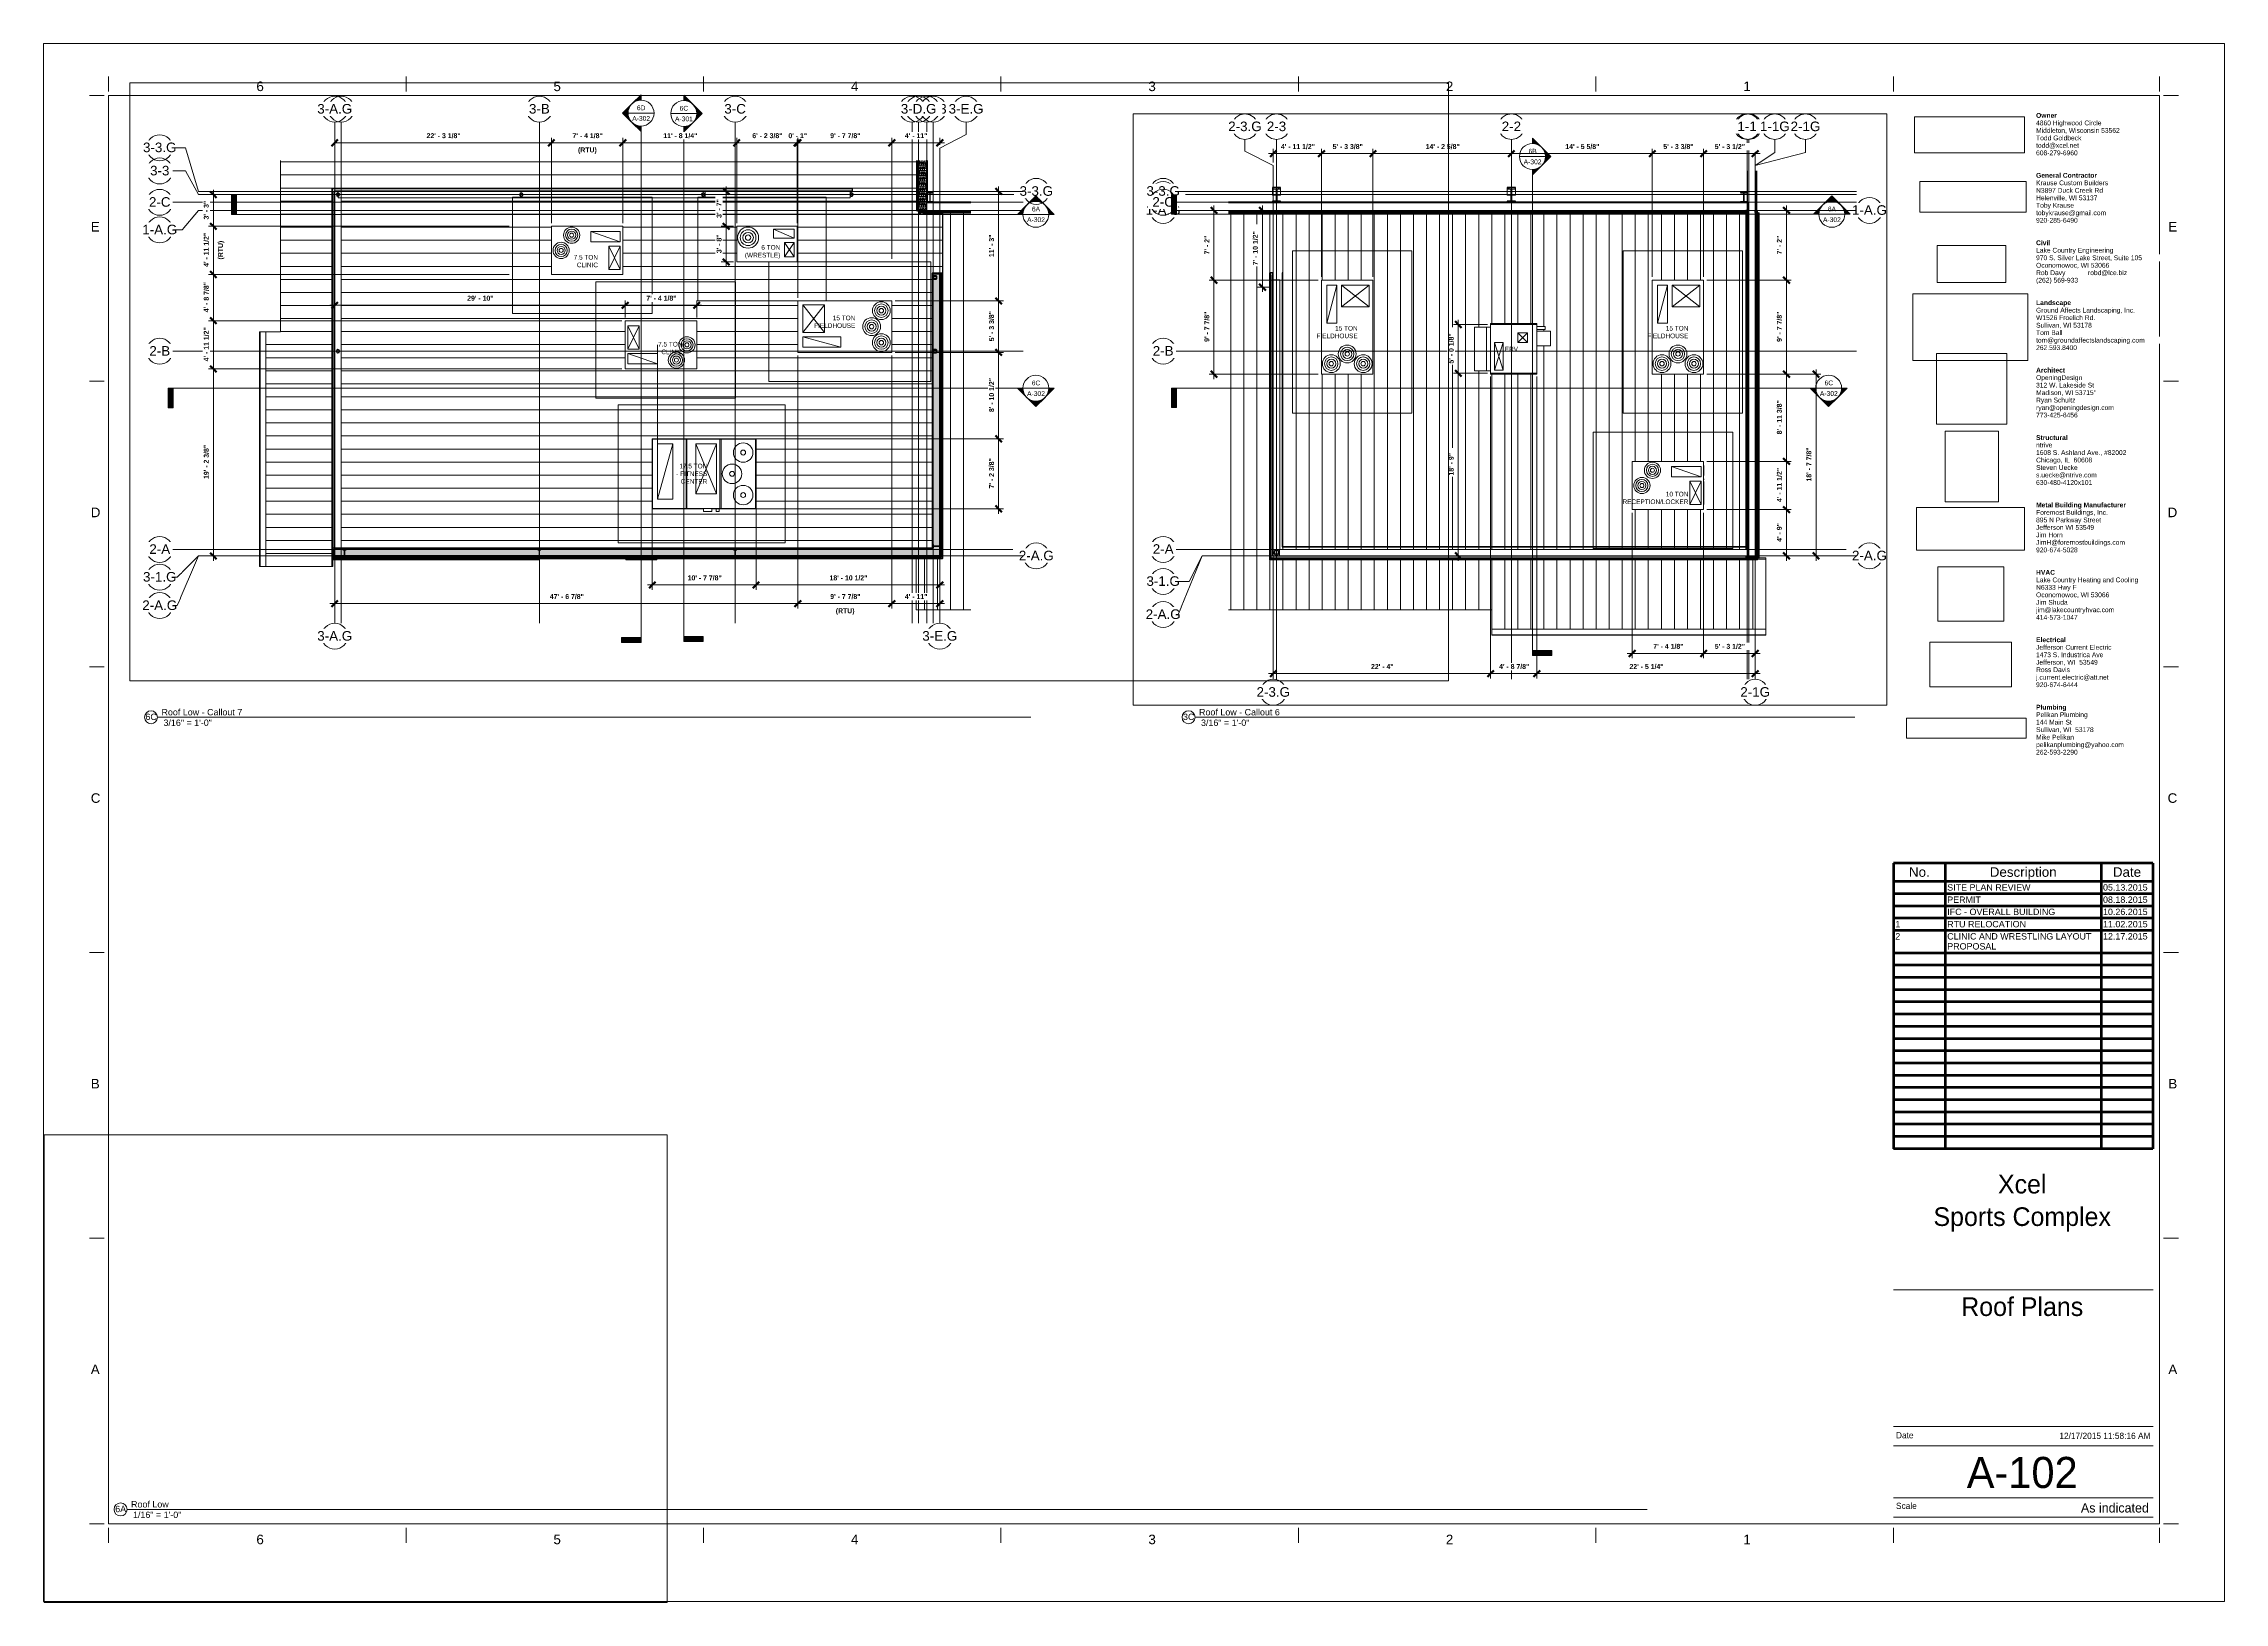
# Paper-space layout 'Layout1' of a CAD drawing. Header units: inches. Extents: x 0 to 42, y 0 to 30.
# The model-space entities are those that its viewports show. They can reach past a viewport. Long polylines and large blocks are cut down to what shows.
import ezdxf

# ---------------------------------------------------------------- set-up
doc = ezdxf.new("R2010")
doc.units = ezdxf.units.IN
doc.header["$MEASUREMENT"] = 0
for name, pattern in [('Dash', [0.25, 0.125, -0.125]), ('Grid Line 1_2_', [0.875, 0.5, -0.125, 0.125, -0.125]), ('Hidden', [0.28125, 0.1875, -0.09375])]:
    doc.linetypes.add(name, pattern=pattern)
for name, color, linetype, lineweight in [('A-ANNO-DIMS', 211, 'Continuous', 9), ('A-ANNO-DIMS-64', 211, 'Continuous', 9), ('A-DETL', 90, 'Continuous', 158), ('A-DETL-THIN', 151, 'Continuous', 140), ('A-GLAZ-CWMG', 51, 'Continuous', 13), ('A-ROOF', 132, 'Continuous', 13), ('A-ROOF-OTLN', 132, 'Continuous', 9), ('A-ROOF-PATT', 132, 'Continuous', 13), ('A-WALL', 113, 'Continuous', 13), ('A-WALL-PATT', 111, 'Continuous', 25), ('G-ANNO-SCHD', 231, 'Continuous', 9), ('G-ANNO-SYMB', 111, 'Continuous', 9), ('G-ANNO-TTLB', 6, 'Continuous', 9), ('G-ANNO-TTLB-MEDM', 33, 'Continuous', 20), ('G-ANNO-TTLB-THIN', 151, 'Continuous', 9), ('I-WALL', 2, 'Continuous', 13), ('M-EQPM', 50, 'Continuous', 13), ('M-EQPM-HDLN', 50, 'Dash', 9), ('M-EQPM-IDEN', 50, 'Continuous', 9), ('S-BEAM', 12, 'Continuous', 13), ('S-COLS', 52, 'Continuous', 13), ('S-GRID', 1, 'Continuous', 9), ('S-GRID-IDEN', 1, 'Continuous', 9)]:
    doc.layers.add(name, color=color, linetype=linetype, lineweight=lineweight)
doc.layers.add('G-ANNO-NPLT', color=191, linetype='Continuous', plot=False)
doc.styles.add('Arial_2', font='arial.ttf', dxfattribs={"height": 11.802395})
doc.styles.add('Arial_3', font='arial.ttf', dxfattribs={"height": 5.901198})
doc.styles.add('Arial_4', font='arial.ttf', dxfattribs={"height": 0.092206})
doc.styles.add('Arial_5', font='arial.ttf', dxfattribs={"height": 0.184412})
doc.styles.add('Arial_6', font='arial.ttf', dxfattribs={"height": 0.122942})
doc.styles.add('Arial_B', font='arialbd.ttf', dxfattribs={"height": 6.088537})
doc.styles.add('Century Gothic_1', font='GOTHIC.TTF', dxfattribs={"height": 5.748447})
doc.styles.add('Century Gothic_2', font='GOTHIC.TTF', dxfattribs={"height": 0.119759})
doc.styles.add('Century Gothic_3', font='GOTHIC.TTF', dxfattribs={"height": 0.179639})
doc.styles.add('Century Gothic_4', font='GOTHIC.TTF', dxfattribs={"height": 0.598797})
doc.styles.add('Century Gothic_5', font='GOTHIC.TTF', dxfattribs={"height": 0.359278})
doc.dimstyles.new('OD_Dimension', dxfattribs={"dimscale": 12, "dimtxt": 6, "dimasz": 0.666667, "dimexe": 0.5, "dimexo": 0.333333, "dimgap": 0.333333, "dimtad": 1, "dimdec": 3, "dimrnd": 0.125, "dimzin": 1, "dimdsep": 46, "dimlunit": 4, "dimtxsty": 'Arial_B', "dimblk1": 'OBLIQUE', "dimblk2": 'OBLIQUE', "dimsah": 1, "dimcen": 0.09, "dimdle": 0.5, "dimazin": 0, "dimtfac": 1, "dimtdec": 4, "dimtix": 1, "dimtmove": 0, "dimatfit": 3, "dimfxl": 1, "dimtvp": 1, "dimtfill": 1, "dimfrac": 2, "dimtolj": 1, "dimtzin": 0, "dimlwd": 13, "dimlwe": 13, "dimarcsym": 2})
doc.dimstyles.new('OD_Dimension_1', dxfattribs={"dimscale": 12, "dimtxt": 6, "dimasz": 0.666667, "dimexe": 0.5, "dimexo": 0.333333, "dimgap": 0.333333, "dimtad": 1, "dimdec": 3, "dimrnd": 0.125, "dimzin": 1, "dimdsep": 46, "dimlunit": 4, "dimtxsty": 'Arial_B', "dimblk1": 'OBLIQUE', "dimblk2": 'OBLIQUE', "dimsah": 1, "dimcen": 0.09, "dimdle": 0.5, "dimazin": 0, "dimtfac": 1, "dimtdec": 4, "dimtix": 1, "dimtmove": 0, "dimatfit": 3, "dimfxl": 1, "dimtvp": 1, "dimtfill": 1, "dimfrac": 2, "dimtolj": 1, "dimtzin": 0, "dimlwd": 13, "dimlwe": 13, "dimarcsym": 2})
doc.dimstyles.new('OD_Dimension_2', dxfattribs={"dimscale": 12, "dimtxt": 6, "dimasz": 0.666667, "dimexe": 0.5, "dimexo": 0.333333, "dimgap": 0.333333, "dimtad": 1, "dimdec": 3, "dimrnd": 0.125, "dimzin": 1, "dimdsep": 46, "dimlunit": 4, "dimtxsty": 'Arial_B', "dimblk1": 'OBLIQUE', "dimblk2": 'OBLIQUE', "dimsah": 1, "dimcen": 0.09, "dimdle": 0.5, "dimazin": 0, "dimtfac": 1, "dimtdec": 4, "dimtix": 1, "dimtmove": 0, "dimatfit": 3, "dimfxl": 1, "dimtvp": 1, "dimtfill": 1, "dimfrac": 2, "dimtolj": 1, "dimtzin": 0, "dimlwd": 13, "dimlwe": 13, "dimarcsym": 2})
picture_1 = doc.add_image_def('image1.png', size_in_pixel=(1125, 1483))
picture_2 = doc.add_image_def('image2.jpg', size_in_pixel=(477, 79))
picture_3 = doc.add_image_def('image3.png', size_in_pixel=(259, 141))
picture_4 = doc.add_image_def('image4.jpg', size_in_pixel=(150, 124))
picture_5 = doc.add_image_def('image5.jpg', size_in_pixel=(309, 122))
picture_6 = doc.add_image_def('image6.jpg', size_in_pixel=(95, 51))
picture_7 = doc.add_image_def('image7.png', size_in_pixel=(388, 225))
picture_8 = doc.add_image_def('image8.jpg', size_in_pixel=(232, 76))
picture_9 = doc.add_image_def('image9.jpg', size_in_pixel=(900, 259))
picture_10 = doc.add_image_def('image10.jpg', size_in_pixel=(939, 939))
pattern_1 = [(45, (1450.432, 0), (-6.3356768, 6.3356768), []), (45, (1450.432, 9.6), (-6.3356768, 6.3356768), [])]
pattern_2 = [(225, (27141.822, -22360.053), (6.3356768, -6.3356768), []), (225, (27141.822, -22369.653), (6.3356768, -6.3356768), [])]
pattern_3 = [(225, (27431.322, -22360.053), (6.3356768, -6.3356768), []), (225, (27431.322, -22369.653), (6.3356768, -6.3356768), [])]
pattern_4 = [(45, (6247.439, 0), (-6.3356768, 6.3356768), []), (45, (6247.439, 9.6), (-6.3356768, 6.3356768), [])]
pattern_5 = [(161.57, (6247.759, 0.32), (-2.560496185, -0.000537386), [0, -18.214, 2.022, 0]), (18.43, (6247.119, 0.32), (-2.560496185, 0.000537386), [0, -18.214, 2.022, 0]), (108.43, (6247.759, 0.32), (1.27922091, -6.400876726), [6.07, -14.166]), (71.57, (6247.119, 0.32), (1.27922091, 6.400876726), [6.07, -14.166])]
pattern_6 = [(0, (6247.439, 0), (0, 8), []), (90, (6247.439, 0), (-8, 5e-16), [])]
pattern_7 = [(0, (6247.439, 0), (10.24, 2.56), [0.845, -6.835, 0.845, -6.835, -40.96]), (0, (6247.439, 0), (10.24, 2.56), [-15.36, 0.845, -14.515, 0.845, -6.835, -17.92]), (0, (6247.439, 0), (10.24, 2.56), [-38.4, 0.845, -4.275, 0.845, -11.955]), (120, (6251.279, 1.28), (-7.33702503, 7.58810013), [0.845, -6.835, 0.845, -6.835, -40.96]), (120, (6251.279, 1.28), (-7.33702503, 7.58810013), [-15.36, 0.845, -14.515, 0.845, -6.835, -17.92]), (120, (6251.279, 1.28), (-7.33702503, 7.58810013), [-38.4, 0.845, -4.275, 0.845, -11.955]), (240, (6252.559, 6.4), (-2.90297497, -10.14810013), [0.845, -6.835, 0.845, -6.835, -40.96]), (240, (6252.559, 6.4), (-2.90297497, -10.14810013), [-15.36, 0.845, -14.515, 0.845, -6.835, -17.92]), (240, (6252.559, 6.4), (-2.90297497, -10.14810013), [-38.4, 0.845, -4.275, 0.845, -11.955])]

psp = doc.layouts.get("Layout1")

msp = doc.modelspace()

# ---------------------------------------------------------------- texts
at = {"layer": 'G-ANNO-SYMB', "char_height": 5.9012, "attachment_point": 2, "line_spacing_factor": 0.938532, "style": 'Arial_3'}
for s, insert, width in [('6D', (28686.8171, -22240.1447), 12.528), ('6C', (28739.4975, -22240.6923), 12.528), ('A-302', (28686.8171, -22253.2355), 26.208), ('A-301', (28739.4975, -22253.7831), 26.208), ('6B', (27457.4538, -22293.6606), 12.024), ('A-302', (27457.4538, -22306.7514), 26.208), ('6A', (27826.4273, -22364.9109), 12.024), ('6A', (29173.4767, -22364.9109), 12.024), ('A-302', (27826.4273, -22378.0017), 26.208), ('A-302', (29173.4767, -22378.0017), 26.208), ('6C', (27822.5962, -22579.1842), 12.528), ('6C', (29173.4767, -22579.1842), 12.528), ('A-302', (27822.5962, -22592.275), 26.208), ('A-302', (29173.4767, -22592.275), 26.208)]:
    msp.add_mtext(s, dxfattribs=dict(at, insert=insert, width=width))
at = {"layer": 'M-EQPM-IDEN', "char_height": 5.74845, "attachment_point": 3, "line_spacing_factor": 0.984117, "style": 'Century Gothic_1'}
for s, insert, width in [('6 TON\\P(WRESTLE)', (28858.2808, -22412.2704), 44.424), ('7.5 TON\\PCLINIC', (28633.5874, -22424.4037), 34.848), ('15 TON\\PFIELDHOUSE', (28950.7512, -22499.1401), 53.784), ('15 TON\\PFIELDHOUSE', (27649.4945, -22511.8901), 53.784), ('ERV', (27439.4945, -22537.5161), 17.28)]:
    msp.add_mtext(s, dxfattribs=dict(at, insert=insert, width=width))

# ---------------------------------------------------------------- blocks, each defined once
blk = doc.blocks.new('XCEL - E1 30 x 42 Horizontal - E1 30x42 Horizontal-11829-Roof Plans')
at = {"layer": 'G-ANNO-TTLB-MEDM'}
for p, q in [((1.159, 29.014), (0.872, 29.014)), ((1.24, 29.094), (1.24, 29.381)), ((1.24, 29.014), (1.24, 1.514)), ((40.74, 29.014), (1.24, 29.014)), ((6.969, 29.094), (6.969, 29.381)), ((12.698, 29.094), (12.698, 29.381)), ((18.427, 29.094), (18.427, 29.381)), ((24.156, 29.094), (24.156, 29.381)), ((29.885, 29.094), (29.885, 29.381)), ((35.615, 29.094), (35.615, 29.381)), ((40.74, 29.094), (40.74, 29.381)), ((40.74, 29.014), (40.74, 1.514)), ((40.82, 29.014), (41.108, 29.014)), ((1.159, 23.514), (0.872, 23.514)), ((40.82, 23.514), (41.108, 23.514)), ((1.159, 18.014), (0.872, 18.014)), ((40.82, 18.014), (41.108, 18.014)), ((40.615, 14.233), (35.615, 14.233)), ((1.159, 12.514), (0.872, 12.514)), ((40.82, 12.514), (41.108, 12.514)), ((1.159, 7.014), (0.872, 7.014)), ((40.82, 7.014), (41.108, 7.014)), ((35.615, 6.02), (40.615, 6.02)), ((1.159, 1.514), (0.872, 1.514)), ((1.24, 1.514), (40.74, 1.514)), ((1.24, 1.433), (1.24, 1.146)), ((6.969, 1.433), (6.969, 1.146)), ((12.698, 1.433), (12.698, 1.146)), ((18.427, 1.433), (18.427, 1.146)), ((24.156, 1.433), (24.156, 1.146)), ((29.885, 1.433), (29.885, 1.146)), ((40.615, 1.639), (35.615, 1.639)), ((35.615, 1.433), (35.615, 1.146)), ((40.74, 1.433), (40.74, 1.146)), ((40.82, 1.514), (41.108, 1.514))]:
    blk.add_line(p, q, dxfattribs=at)
at = {"layer": 'G-ANNO-TTLB-THIN'}
for p, q in [((-0.01, 30.014), (41.99, 30.014)), ((-0.01, 0.014), (-0.01, 30.014)), ((41.99, 0.014), (41.99, 30.014)), ((35.615, 3.389), (40.615, 3.389)), ((35.615, 3.014), (40.615, 3.014)), ((35.615, 2.014), (40.615, 2.014)), ((-0.01, 0.014), (41.99, 0.014))]:
    blk.add_line(p, q, dxfattribs=at)
at = {"layer": 'G-ANNO-TTLB', "char_height": 0.09221, "attachment_point": 1, "line_spacing_factor": 0.938532, "style": 'Arial_4', "bg_fill": 3, "box_fill_scale": 1.25, "bg_fill_color": 0, "bg_fill_transparency": 0}
for s, insert, width in [('\\fArial|b1|i0|c0|p34|;Civil', (38.363, 26.225), 0.28768), ('\\fArial|b1|i0|c0|p34|;Structural', (38.363, 22.475), 0.64856), ('\\fArial|b1|i0|c0|p34|;HVAC', (38.363, 19.879), 0.41876), ('\\fArial|b1|i0|c0|p34|;Electrical', (38.363, 18.581), 0.61622)]:
    blk.add_mtext(s, dxfattribs=dict(at, insert=insert, width=width))
at = {"layer": 'G-ANNO-TTLB'}
image = blk.add_image(picture_8, insert=(36.024, 27.911), size_in_units=(2.118, 0.694), dxfattribs=at)
image.dxf.flags = 7
image = blk.add_image(picture_9, insert=(36.126, 26.77), size_in_units=(2.048, 0.589), dxfattribs=at)
image.dxf.flags = 7
image = blk.add_image(picture_6, insert=(36.46, 25.417), size_in_units=(1.319, 0.708), dxfattribs=at)
image.dxf.flags = 7
image = blk.add_image(picture_7, insert=(35.988, 23.91), size_in_units=(2.218, 1.286), dxfattribs=at)
image.dxf.flags = 7
image = blk.add_image(picture_10, insert=(36.444, 22.689), size_in_units=(1.358, 1.358), dxfattribs=at)
image.dxf.flags = 7
image = blk.add_image(picture_1, insert=(36.612, 21.192), size_in_units=(1.03, 1.357), dxfattribs=at)
image.dxf.flags = 7
image = blk.add_image(picture_5, insert=(36.062, 20.262), size_in_units=(2.078, 0.821), dxfattribs=at)
image.dxf.flags = 7
image = blk.add_image(picture_4, insert=(36.474, 18.891), size_in_units=(1.268, 1.049), dxfattribs=at)
image.dxf.flags = 7
image = blk.add_image(picture_3, insert=(36.315, 17.631), size_in_units=(1.574, 0.857), dxfattribs=at)
image.dxf.flags = 7
image = blk.add_image(picture_2, insert=(35.866, 16.643), size_in_units=(2.303, 0.381), dxfattribs=at)
image.dxf.flags = 7
at = {"layer": 'G-ANNO-TTLB', "bg_fill": 3, "box_fill_scale": 1.25, "bg_fill_color": 0, "bg_fill_transparency": 0}
for s, insert, char_height, width, attachment_point, line_spacing_factor, style in [('6', (4.088, 29.283), 0.184, 0.171, 1, 0.938532, 'Arial_5'), ('5', (9.809, 29.283), 0.184, 0.171, 1, 0.938532, 'Arial_5'), ('4', (15.538, 29.283), 0.184, 0.171, 1, 0.938532, 'Arial_5'), ('3', (21.267, 29.283), 0.184, 0.171, 1, 0.938532, 'Arial_5'), ('2', (26.996, 29.283), 0.184, 0.171, 1, 0.938532, 'Arial_5'), ('1', (32.725, 29.283), 0.184, 0.171, 1, 0.938532, 'Arial_5'), ('\\fArial|b1|i0|c0|p34|;Owner', (38.363, 28.677), 0.09221, 0.44259, 1, 0.938532, 'Arial_4'), ('\\fArial|b1|i0|c0|p34|;General Contractor', (38.363, 27.523), 0.09221, 1.28521, 1, 0.938532, 'Arial_4'), ('E', (0.898, 26.579), 0.184, 0.20475, 1, 0.938532, 'Arial_5'), ('E', (41.082, 26.579), 0.184, 0.20475, 3, 0.938532, 'Arial_5'), ('Lake Country Engineering', (38.363, 26.081), 0.09221, 1.74142, 1, 0.938532, 'Arial_4'), ('\\fArial|b1|i0|c0|p34|;Landscape', (38.363, 25.071), 0.09221, 0.73708, 1, 0.938532, 'Arial_4'), ('\\fArial|b1|i0|c0|p34|;Architect', (38.363, 23.773), 0.09221, 0.59069, 1, 0.938532, 'Arial_4'), ('ntrive', (38.363, 22.331), 0.0922, 0.37109, 1, 0.938532, 'Arial_4'), ('D', (0.898, 21.079), 0.184, 0.2205, 1, 0.938532, 'Arial_5'), ('\\fArial|b1|i0|c0|p34|;Metal Building Manufacturer', (38.363, 21.177), 0.09221, 1.8793, 1, 0.938532, 'Arial_4'), ('D', (41.082, 21.079), 0.184, 0.2205, 3, 0.938532, 'Arial_5'), ('Lake Country Heating and Cooling', (38.363, 19.734), 0.09221, 2.30317, 1, 0.938532, 'Arial_4'), ('Jefferson Current Electric', (38.363, 18.436), 0.09221, 1.71418, 1, 0.938532, 'Arial_4'), ('\\fArial|b1|i0|c0|p34|;Plumbing', (38.363, 17.283), 0.09221, 0.62814, 1, 0.938532, 'Arial_4'), ('C', (0.898, 15.579), 0.184, 0.2205, 1, 0.938532, 'Arial_5'), ('C', (41.082, 15.579), 0.184, 0.2205, 3, 0.938532, 'Arial_5'), ('B', (0.898, 10.079), 0.184, 0.20475, 1, 0.938532, 'Arial_5'), ('B', (41.082, 10.079), 0.184, 0.20475, 3, 0.938532, 'Arial_5'), ('A', (0.898, 4.579), 0.184, 0.20475, 1, 0.938532, 'Arial_5'), ('A', (41.082, 4.579), 0.184, 0.20475, 3, 0.938532, 'Arial_5'), ('Date', (35.665, 3.278), 0.1198, 0.4725, 1, 0.984117, 'Century Gothic_2'), ('Scale', (35.665, 1.919), 0.1198, 0.5265, 1, 0.984117, 'Century Gothic_2'), ('6', (4.088, 1.304), 0.184, 0.171, 1, 0.938532, 'Arial_5'), ('5', (9.809, 1.304), 0.184, 0.171, 1, 0.938532, 'Arial_5'), ('4', (15.538, 1.304), 0.184, 0.171, 1, 0.938532, 'Arial_5'), ('3', (21.267, 1.304), 0.184, 0.171, 1, 0.938532, 'Arial_5'), ('2', (26.996, 1.304), 0.184, 0.171, 1, 0.938532, 'Arial_5'), ('1', (32.725, 1.304), 0.184, 0.171, 1, 0.938532, 'Arial_5')]:
    blk.add_mtext(s, dxfattribs=dict(at, insert=insert, char_height=char_height, width=width, attachment_point=attachment_point, line_spacing_factor=line_spacing_factor, style=style))
at = {"layer": 'G-ANNO-TTLB', "char_height": 0.09221, "attachment_point": 1, "line_spacing_factor": 0.938532, "style": 'Arial_4', "bg_fill": 3, "box_fill_scale": 1.25, "bg_fill_color": 0, "bg_fill_transparency": 0}
for s, insert, width in [('4860 Highwood Circle', (38.363, 28.533), 1.47416), ('Krause Custom Builders', (38.363, 27.379), 1.63077), ('970 S. Silver Lake Street, Suite 105', (38.363, 25.936), 2.39509), ('Ground Affects Landscaping, Inc.', (38.363, 24.927), 2.24019), ('OpeningDesign', (38.363, 23.629), 1.03838), ('1608 S. Ashland Ave., #82002', (38.363, 22.186), 2.03762), ('Foremost Buildings, Inc.', (38.363, 21.033), 1.62396), ('N6333 Hwy F', (38.363, 19.59), 0.90901), ('1473 S. Industrica Ave', (38.363, 18.292), 1.52183), ('Pelikan Plumbing', (38.363, 17.138), 1.16605)]:
    blk.add_mtext(s, dxfattribs=dict(at, insert=insert, width=width))
for s, insert, width in [('Middleton, Wisconsin 53562', (38.363, 28.388), 1.89633), ('N3897 Duck Creek Rd', (38.363, 27.234), 1.51161), ('Oconomowoc, WI 53066', (38.363, 25.792), 1.65971), ('W1526 Froelich Rd.', (38.363, 24.783), 1.34309), ('312 W. Lakeside St', (38.363, 23.484), 1.31926), ('Chicago, IL  60608', (38.363, 22.042), 1.26649), ('895 N Parkway Street', (38.363, 20.888), 1.46565), ('Oconomowoc, WI 53066', (38.363, 19.446), 1.65971), ('Jefferson, WI  53549', (38.363, 18.148), 1.40778), ('144 Main St', (38.363, 16.994), 0.80347)]:
    blk.add_mtext(s, dxfattribs=dict(at, insert=insert, width=width))
at = {"layer": 'G-ANNO-TTLB', "attachment_point": 1, "line_spacing_factor": 0.938532, "style": 'Arial_4', "bg_fill": 3, "box_fill_scale": 1.25, "bg_fill_color": 0, "bg_fill_transparency": 0}
for s, insert, char_height, width in [('Todd Goldbeck', (38.363, 28.244), 0.09221, 1.02306), ('Helenville, WI 53137', (38.363, 27.09), 0.09221, 1.39416), ('Rob Davy', (38.363, 25.648), 0.0922, 0.66048), ('robd@lce.biz', (39.363, 25.648), 0.09221, 0.88178), ('Sullivan, WI 53178', (38.363, 24.638), 0.09221, 1.26819), ('Madison, WI 53715"', (38.363, 23.34), 0.09221, 1.36181), ('Steven Uecke', (38.363, 21.898), 0.09221, 0.94135), ('Jefferson WI 53549', (38.363, 20.744), 0.09221, 1.32266), ('Jim Shuda', (38.363, 19.302), 0.0922, 0.71325), ('Ross Davis', (38.363, 18.004), 0.0922, 0.76772), ('Sullivan, WI  53178', (38.363, 16.85), 0.09221, 1.31075)]:
    blk.add_mtext(s, dxfattribs=dict(at, insert=insert, char_height=char_height, width=width))
for s, insert, char_height, width in [('todd@xcel.net', (38.363, 28.1), 0.09221, 0.96859), ('Toby Krause', (38.363, 26.946), 0.09221, 0.85284), ('(262) 569-933', (38.363, 25.504), 0.09221, 0.94646), ('Tom Ball', (38.363, 24.494), 0.0922, 0.59579), ('Ryan Schultz', (38.363, 23.196), 0.09221, 0.88518), ('s.uecke@ntrive.com', (38.363, 21.754), 0.09221, 1.37543), ('Jim Horn', (38.363, 20.6), 0.0922, 0.60601), ('jim@lakecountryhvac.com', (38.363, 19.158), 0.09221, 1.76695), ('j.current.electric@att.net', (38.363, 17.859), 0.09221, 1.64609), ('Mike Pelikan', (38.363, 16.706), 0.09221, 0.85624)]:
    blk.add_mtext(s, dxfattribs=dict(at, insert=insert, char_height=char_height, width=width))
at = {"layer": 'G-ANNO-TTLB', "char_height": 0.09221, "attachment_point": 1, "line_spacing_factor": 0.938532, "style": 'Arial_4', "bg_fill": 3, "box_fill_scale": 1.25, "bg_fill_color": 0, "bg_fill_transparency": 0}
for s, insert, width in [('608-279-6960', (38.363, 27.956), 0.93625), ('tobykrause@gmail.com', (38.363, 26.802), 1.57971), ('tom@groundaffectslandscaping.com', (38.363, 24.35), 2.45808), ('ryan@openingdesign.com', (38.363, 23.052), 1.75163), ('630-480-4120x101', (38.363, 21.609), 1.26308), ('JimH@foremostbuildings.com', (38.363, 20.456), 2.01378), ('414-573-1047', (38.363, 19.013), 0.93625), ('920-674-6444', (38.363, 17.715), 0.93625), ('pelikanplumbing@yahoo.com', (38.363, 16.561), 1.97804)]:
    blk.add_mtext(s, dxfattribs=dict(at, insert=insert, width=width))
for s, insert, width in [('920-285-6490', (38.363, 26.658), 0.93625), ('262.593.8400', (38.363, 24.206), 0.91923), ('773-425-6456', (38.363, 22.908), 0.93625), ('920-674-5028', (38.363, 20.311), 0.93625), ('262-593-2290', (38.363, 16.417), 0.93625)]:
    blk.add_mtext(s, dxfattribs=dict(at, insert=insert, width=width))
blk = doc.blocks.new('Viewport - View Title-1830-Roof Plans')
at = {"layer": 'G-ANNO-TTLB'}
for start, end in [(0, 180), (180, 360)]:
    blk.add_arc((-0.125, 0), 0.125, start, end, dxfattribs=at)
blk = doc.blocks.new('Carrier_48TC_Standard_Efficiency_Gas_Heat_Electric_Cooling_Packaged_Rooftop_Unit_3_to_15_nominal_tons - 15 ton 48TC__16-873539-Roof Low - Callout 6')
at = {"layer": 'M-EQPM', "color": 63, "linetype": 'Hidden', "lineweight": 18}
for p, q in [((-105.937, -79.688), (-105.937, 67.687)), ((-105.937, 67.687), (93.938, 67.687)), ((93.938, 67.687), (93.938, -79.688)), ((93.938, -79.688), (-105.937, -79.688))]:
    blk.add_line(p, q, dxfattribs=at)
at = {"layer": 'M-EQPM', "color": 63, "lineweight": 18}
for p, q in [((57.937, 31.687), (-57.937, 31.687)), ((-57.937, 31.687), (-57.937, -31.688)), ((57.937, -31.688), (57.937, 31.687)), ((58.062, 27.312), (57.937, 27.312)), ((58.062, 27.312), (58.062, 15.437)), ((57.937, 15.437), (58.062, 15.437)), ((58.062, 10.336), (57.937, 10.336)), ((58.062, 10.318), (58.062, 10.336)), ((58.062, 10.336), (58.062, 9.289)), ((57.937, 9.289), (58.062, 9.289)), ((58.062, 9.289), (58.062, 9.307)), ((58.062, 6.687), (57.937, 6.687)), ((58.062, 6.687), (58.062, -25.063)), ((57.937, -25.063), (58.062, -25.063)), ((-57.937, -31.688), (57.937, -31.688))]:
    blk.add_line(p, q, dxfattribs=at)
for centre, radius in [((-44.937, 19.687), 11), ((-44.937, 19.687), 8.25), ((-44.937, 19.687), 5.5), ((-44.937, 19.687), 2.75), ((-32.937, 0), 11), ((-32.937, 0), 8.25), ((-32.937, 0), 5.5), ((-32.937, 0), 2.75), ((-44.937, -19.688), 11), ((-44.937, -19.688), 8.25), ((-44.937, -19.688), 5.5), ((-44.937, -19.688), 2.75)]:
    blk.add_circle(centre, radius, dxfattribs=at)
at = {"layer": 'M-EQPM-HDLN', "color": 63, "lineweight": 18}
for p, q in [((4.813, 25.312), (51.688, 12.687)), ((4.813, 12.687), (4.813, 25.312)), ((4.813, 25.312), (51.688, 25.312)), ((51.688, 25.312), (51.688, 12.687)), ((51.688, 12.687), (4.813, 12.687)), ((24.938, -26.813), (51.688, 7.187)), ((24.938, 7.187), (51.688, -26.813)), ((24.938, -26.813), (24.938, 7.187)), ((24.938, 7.187), (51.688, 7.187)), ((51.688, 7.187), (51.688, -26.813)), ((51.688, -26.813), (24.938, -26.813))]:
    blk.add_line(p, q, dxfattribs=at)
blk = doc.blocks.new('Carrier_48TC_Standard_Efficiency_Gas_Heat_Electric_Cooling_Packaged_Rooftop_Unit_3_to_15_nominal_tons - 10 ton 48TC__12-1646492-Roof Low - Callout 6')
at = {"layer": 'M-EQPM', "color": 63, "linetype": 'Hidden', "lineweight": 18}
for p, q in [((-92.062, -75.063), (-92.062, 65.75)), ((-92.062, 65.75), (80.063, 65.75)), ((80.063, 65.75), (80.063, -75.063)), ((-92.062, -77.75), (-92.062, -75.625)), ((80.063, -75.622), (80.063, -77.75)), ((80.063, -77.75), (-92.062, -77.75))]:
    blk.add_line(p, q, dxfattribs=at)
at = {"layer": 'M-EQPM', "color": 63, "lineweight": 18}
for p, q in [((44.063, 29.75), (-44.062, 29.75)), ((-44.062, 29.75), (-44.062, -29.75)), ((44.063, -29.75), (44.063, 29.75)), ((44.188, 24.75), (44.063, 24.75)), ((44.188, 24.75), (44.188, 12.125)), ((44.063, 12.125), (44.188, 12.125)), ((44.188, 8.148), (44.063, 8.148)), ((44.188, 8.131), (44.188, 8.148)), ((44.188, 8.148), (44.188, 7.102)), ((44.063, 7.102), (44.188, 7.102)), ((44.188, 7.102), (44.188, 7.119)), ((44.188, 4.875), (44.063, 4.875)), ((44.188, 4.875), (44.188, -23.5)), ((44.063, -23.5), (44.188, -23.5)), ((-44.062, -29.75), (44.063, -29.75))]:
    blk.add_line(p, q, dxfattribs=at)
for centre, radius in [((-19.062, 18.75), 10), ((-19.062, 18.75), 7.5), ((-19.062, 18.75), 5), ((-19.062, 18.75), 2.5), ((-32.062, 0), 10), ((-32.062, 0), 7.5), ((-32.062, 0), 5), ((-32.062, 0), 2.5)]:
    blk.add_circle(centre, radius, dxfattribs=at)
at = {"layer": 'M-EQPM-HDLN', "color": 63, "lineweight": 18}
for p, q in [((4.438, 23.25), (40.812, 10.625)), ((4.438, 10.625), (4.438, 23.25)), ((4.438, 23.25), (40.812, 23.25)), ((40.812, 23.25), (40.812, 10.625)), ((40.812, 10.625), (4.438, 10.625)), ((26.812, -23.5), (40.812, 5.25)), ((26.812, 5.25), (40.812, -23.5)), ((26.812, -23.5), (26.812, 5.25)), ((26.812, 5.25), (40.812, 5.25)), ((40.812, 5.25), (40.812, -23.5)), ((40.812, -23.5), (26.812, -23.5))]:
    blk.add_line(p, q, dxfattribs=at)
blk = doc.blocks.new('he3xrtf - 115 V Single Phase-880047-Roof Low - Callout 6')
at = {"layer": 'M-EQPM', "color": 63, "lineweight": 18}
for p, q in [((28.625, 31.187), (-28.625, 31.187)), ((-28.625, 31.187), (-28.625, -31.188)), ((28.625, -31.188), (28.625, 31.187)), ((28.625, 27), (33.75, 27)), ((28.625, -27), (28.625, 27)), ((33.75, 27), (48.5, 27)), ((33.75, 27), (33.75, -27)), ((48.5, 27), (48.5, -27)), ((-45.375, -4), (-28.625, -4)), ((-45.375, -4), (-45.375, -22)), ((-28.625, -4), (-28.625, -22)), ((-28.625, -22), (-45.375, -22)), ((-38.75, -27.81), (-38.75, -23.81)), ((-28.625, -23.81), (-38.75, -23.81)), ((33.75, -27), (28.625, -27)), ((48.5, -27), (33.75, -27)), ((-38.75, -27.81), (-28.625, -27.81)), ((-28.625, -31.188), (28.625, -31.188))]:
    blk.add_line(p, q, dxfattribs=at)
at = {"layer": 'M-EQPM-HDLN', "color": 63, "lineweight": 18}
for p, q in [((-28.437, -30.063), (-28.437, 30.062)), ((-28.437, 30.062), (28.438, 30.062)), ((28.438, 30.062), (28.438, -30.063)), ((23.843, 26.094), (12.843, -7.906)), ((12.843, 26.094), (23.843, -7.906)), ((12.843, -7.906), (12.843, 26.094)), ((12.843, 26.094), (23.843, 26.094)), ((23.843, 26.094), (23.843, -7.906)), ((-17.157, -7.781), (-5.157, -19.781)), ((-5.157, -7.781), (-17.157, -19.781)), ((-17.157, -19.781), (-17.157, -7.781)), ((-17.157, -7.781), (-5.157, -7.781)), ((-5.157, -7.781), (-5.157, -19.781)), ((23.843, -7.906), (12.843, -7.906)), ((-5.157, -19.781), (-17.157, -19.781)), ((28.438, -30.063), (-28.437, -30.063))]:
    blk.add_line(p, q, dxfattribs=at)
blk = doc.blocks.new('Rectangular Mullion - Profile_Polycarbonate_Upper and left-1767694-Roof Low - Callout 6')
at = {"layer": 'A-GLAZ-CWMG', "color": 250, "lineweight": 30}
for p, q in [((-2.75, 0.787), (-2.75, 1.287)), ((-0.062, 1.225), (-2.687, 1.225)), ((-2.687, 1.225), (-2.687, 0.85)), ((-0.062, -1.15), (-0.062, 1.225)), ((0, 1.287), (0, -1.213)), ((-2.5, 0.787), (-2.75, 0.787)), ((-2.687, 0.85), (-2.5, 0.85)), ((-2.5, 0.85), (-2.5, 0.787)), ((-2.75, -1.213), (-2.75, -0.787)), ((-2.75, -0.787), (-2.5, -0.787)), ((-2.5, -0.85), (-2.687, -0.85)), ((-2.687, -0.85), (-2.687, -1.15)), ((-2.5, -0.787), (-2.5, -0.85)), ((0, -1.213), (-2.75, -1.213)), ((-2.687, -1.15), (-0.062, -1.15))]:
    blk.add_line(p, q, dxfattribs=at)
blk = doc.blocks.new('Girt_C - 8_D-1755906-Roof Low - Callout 6')
at = {"layer": 'S-BEAM', "color": 63, "lineweight": 18}
for p, q in [((26272.64, -22787.303), (25694.89, -22787.303)), ((25694.89, -22795.115), (25694.89, -22787.49)), ((26272.64, -22787.303), (26272.64, -22787.49)), ((26272.64, -22787.49), (26272.64, -22795.115)), ((25694.89, -22795.303), (25694.89, -22795.115)), ((25694.89, -22795.303), (26272.64, -22795.303)), ((26272.64, -22795.115), (26272.64, -22795.303))]:
    blk.add_line(p, q, dxfattribs=at)
blk = doc.blocks.new('Girt_C - 8_D-1757616-Roof Low - Callout 6')
at = {"layer": 'S-BEAM', "color": 63, "lineweight": 18}
for p, q in [((25687.39, -22455.327), (25687.39, -22787.803)), ((25687.39, -22455.327), (25687.578, -22455.327)), ((25687.578, -22455.327), (25695.203, -22455.327)), ((25695.203, -22455.327), (25695.39, -22455.327)), ((25695.39, -22787.803), (25695.39, -22455.327)), ((25687.578, -22787.803), (25687.39, -22787.803)), ((25695.203, -22787.803), (25687.578, -22787.803))]:
    blk.add_line(p, q, dxfattribs=at)
blk = doc.blocks.new('columns and girder2 - one-1334686-Roof Low - Callout 6')
at = {"layer": 'S-BEAM', "lineweight": 9}
h = blk.add_hatch(dxfattribs=at)
h.set_pattern_fill('FP_25', color=253, style=0, pattern_type=2)
h.set_pattern_definition(pattern_2)
h.paths.add_polyline_path([(0, -1.25), (-5, -1.25), (-5, -2), (5, -2), (5, -1.25)], flags=0)
h.paths.add_polyline_path([(-5, -17.034), (-5, -18.548), (5, -18.548), (5, -17.034)], flags=0)
h = blk.add_hatch(dxfattribs=at)
h.set_pattern_fill('FP_25', color=253, style=0, pattern_type=2)
h.set_pattern_definition(pattern_2)
h.paths.add_polyline_path([(-0.625, -2), (-0.625, -17.034), (0.625, -17.034), (0.625, -2)], flags=0)
at = {"layer": 'S-BEAM', "color": 250, "lineweight": 30}
for p, q in [((-5, -1.25), (-5, -2)), ((5, -2), (5, -1.25)), ((-5, -2), (5, -2)), ((0.625, -2), (-0.625, -2)), ((-0.625, -2), (-0.625, -17.034)), ((0.625, -17.034), (0.625, -2)), ((5, -17.034), (-5, -17.034)), ((-5, -17.034), (-5, -18.548)), ((-0.625, -17.034), (0.625, -17.034)), ((5, -18.548), (5, -17.034)), ((-5, -18.548), (5, -18.548))]:
    blk.add_line(p, q, dxfattribs=at)
at = {"layer": 'S-BEAM', "color": 63, "lineweight": 18}
for p, q in [((-5, -17.034), (-5, -9.204)), ((-0.625, -9.204), (-5, -9.204)), ((5, -9.204), (0.625, -9.204)), ((5, -9.204), (5, -17.034))]:
    blk.add_line(p, q, dxfattribs=at)
blk = doc.blocks.new('columns and girder2 - one-V13-Roof Low - Callout 6')
at = {"layer": 'S-BEAM', "lineweight": 9}
h = blk.add_hatch(dxfattribs=at)
h.set_pattern_fill('FP_26', color=253, style=0, pattern_type=2)
h.set_pattern_definition(pattern_3)
h.paths.add_polyline_path([(5, -1.25), (-5, -1.25), (-5, -2), (5, -2)], flags=0)
h.paths.add_polyline_path([(-5, -17.034), (-5, -18.548), (5, -18.548), (5, -17.034)], flags=0)
h = blk.add_hatch(dxfattribs=at)
h.set_pattern_fill('FP_26', color=253, style=0, pattern_type=2)
h.set_pattern_definition(pattern_3)
h.paths.add_polyline_path([(-0.625, -2), (-0.625, -17.034), (0.625, -17.034), (0.625, -2)], flags=0)
at = {"layer": 'S-BEAM', "color": 250, "lineweight": 30}
for p, q in [((-5, -1.25), (-5, -2)), ((5, -2), (5, -1.25)), ((-5, -2), (5, -2)), ((0.625, -2), (-0.625, -2)), ((-0.625, -2), (-0.625, -17.034)), ((0.625, -17.034), (0.625, -2)), ((5, -17.034), (-5, -17.034)), ((-5, -17.034), (-5, -18.548)), ((-0.625, -17.034), (0.625, -17.034)), ((5, -18.548), (5, -17.034)), ((-5, -18.548), (5, -18.548))]:
    blk.add_line(p, q, dxfattribs=at)
at = {"layer": 'S-BEAM', "color": 63, "lineweight": 18}
for p, q in [((-5, -17.034), (-5, -9.204)), ((-0.625, -9.204), (-5, -9.204)), ((5, -9.204), (0.625, -9.204)), ((5, -9.204), (5, -17.034))]:
    blk.add_line(p, q, dxfattribs=at)
blk = doc.blocks.new('Girt_C - 8_D-1757324-Roof Low - Callout 6')
at = {"layer": 'S-BEAM', "color": 63, "lineweight": 18}
for p, q in [((26273.578, -22350.053), (26281.203, -22350.053)), ((26281.302, -22350.053), (26281.335, -22350.053)), ((26281.39, -22795.303), (26281.39, -22350.053)), ((26273.39, -22359.553), (26273.39, -22795.303)), ((26273.578, -22795.303), (26273.39, -22795.303)), ((26281.203, -22795.303), (26273.578, -22795.303)), ((26281.39, -22795.303), (26281.203, -22795.303))]:
    blk.add_line(p, q, dxfattribs=at)
blk = doc.blocks.new('Girt_C - 8_D-1762565-Roof Low - Callout 6')
at = {"layer": 'S-BEAM', "color": 63, "lineweight": 18}
for p, q in [((25687.966, -22454.932), (25687.39, -22454.952)), ((25687.39, -22454.952), (25687.39, -22455.09)), ((25687.39, -22455.09), (25687.39, -22455.327)), ((25687.5, -22454.954), (25688.036, -22454.936)), ((25687.5, -22455.09), (25687.5, -22454.954)), ((25695.203, -22455.093), (25687.578, -22455.093)), ((25687.578, -22455.098), (25695.203, -22455.098)), ((25688.036, -22454.936), (25687.966, -22454.932)), ((25688.036, -22454.936), (25688.036, -22455.098)), ((25694.816, -22454.932), (25694.745, -22454.936)), ((25694.745, -22454.936), (25695.281, -22454.954)), ((25694.745, -22454.936), (25694.745, -22455.098)), ((25695.39, -22454.952), (25694.816, -22454.932)), ((25695.281, -22454.954), (25695.281, -22455.09)), ((25695.39, -22455.09), (25695.39, -22454.952)), ((25695.39, -22455.327), (25695.39, -22455.09)), ((25687.39, -22787.803), (25687.39, -22791.833)), ((25688.497, -22791.84), (25687.578, -22791.84)), ((25694.05, -22791.84), (25688.73, -22791.84)), ((25694.89, -22791.84), (25694.283, -22791.84))]:
    blk.add_line(p, q, dxfattribs=at)
for centre, major_axis, start_param, end_param in [((25687.578, -22455.09), (0.188, 0), 3.141593, 4.712389), ((25687.578, -22455.09), (0.0782, 0), 3.194692, 4.712389), ((25695.203, -22455.09), (-0.0782, 0), 1.570796, 3.104544), ((25695.203, -22455.09), (0.188, 0), 4.712389, 6.283185), ((25687.578, -22791.833), (0.188, 0), 3.141593, 4.712389)]:
    blk.add_ellipse(centre, major_axis=major_axis, ratio=0.041607, start_param=start_param, end_param=end_param, dxfattribs=at)
blk = doc.blocks.new('Girt_Z - 10_D-1732176-Roof Low - Callout 6')
at = {"layer": 'S-BEAM', "color": 63, "lineweight": 18}
for p, q in [((26271.39, -22359.553), (25632.099, -22359.553)), ((26272.89, -22359.553), (26272.035, -22359.553)), ((26272.89, -22359.553), (26272.89, -22360.127)), ((26272.89, -22360.127), (25632.099, -22360.127)), ((26272.89, -22360.198), (25632.099, -22360.198)), ((26272.89, -22360.127), (26272.89, -22360.198)), ((26272.89, -22360.198), (26272.89, -22369.365)), ((25632.099, -22369.553), (26272.89, -22369.553)), ((26272.89, -22369.365), (26272.89, -22369.553))]:
    blk.add_line(p, q, dxfattribs=at)
blk = doc.blocks.new('Girt_Z - 10_D-1223971-Roof Low - Callout 6')
at = {"layer": 'S-BEAM', "color": 63, "lineweight": 18}
for p, q in [((26271.39, -22320.767), (26271.39, -22359.553)), ((26271.965, -22320.767), (26271.965, -22359.553)), ((26272.035, -22320.767), (26272.035, -22359.553)), ((26281.39, -22359.553), (26281.39, -22320.767)), ((26271.965, -22359.553), (26271.39, -22359.553)), ((26272.035, -22359.553), (26271.965, -22359.553)), ((26281.203, -22359.553), (26272.89, -22359.553)), ((26281.297, -22359.553), (26281.203, -22359.553)), ((26281.39, -22359.553), (26281.337, -22359.553))]:
    blk.add_line(p, q, dxfattribs=at)
blk = doc.blocks.new('Rectangular Mullion - Profile_Polycarbonate_right-1766041-Roof Low - Callout 6')
at = {"layer": 'A-GLAZ-CWMG', "color": 250, "lineweight": 30}
for p, q in [((0, 1.287), (-2.75, 1.287)), ((-2.75, 1.287), (-2.75, 0.787)), ((-2.688, 0.85), (-2.688, 1.225)), ((-2.688, 1.225), (-0.063, 1.225)), ((-0.063, 1.225), (-0.063, -1.15)), ((0, -1.213), (0, 1.287)), ((-2.75, 0.787), (-2.5, 0.787)), ((-2.5, 0.85), (-2.688, 0.85)), ((-2.5, 0.787), (-2.5, 0.85)), ((-2.5, -0.787), (-2.75, -0.787)), ((-2.75, -0.787), (-2.75, -1.213)), ((-2.688, -1.15), (-2.688, -0.85)), ((-2.688, -0.85), (-2.5, -0.85)), ((-2.5, -0.85), (-2.5, -0.787)), ((-2.75, -1.213), (0, -1.213)), ((-0.063, -1.15), (-2.688, -1.15))]:
    blk.add_line(p, q, dxfattribs=at)
blk = doc.blocks.new('HSS-Hollow Structural Section - HSS1-1_2X1-1_2X1_8 - Obsolete-1395972-Roof Low - Callout 6')
at = {"layer": 'S-BEAM', "color": 63, "lineweight": 18}
for p, q in [((26285.64, -22797.626), (26284.703, -22797.626)), ((26294.39, -22797.626), (26286.203, -22797.626)), ((26294.39, -22797.626), (26294.39, -22797.669)), ((26294.39, -22797.669), (26294.39, -22797.911)), ((26294.39, -22797.911), (26294.39, -22798.946)), ((26272.64, -22799.168), (26294.39, -22799.168)), ((26294.39, -22798.946), (26294.39, -22799.168))]:
    blk.add_line(p, q, dxfattribs=at)
blk = doc.blocks.new('Rectangular Mullion - Profile_Polycarbonate_Lower-1767983-Roof Low - Callout 7')
at = {"layer": 'A-GLAZ-CWMG', "color": 63, "lineweight": 18}
for p, q in [((22784.14, -22369.803), (22786.389, -22369.803)), ((22784.14, -22372.303), (22786.389, -22372.303))]:
    blk.add_line(p, q, dxfattribs=at)
at = {"layer": 'A-GLAZ-CWMG', "color": 90, "lineweight": 18}
for p, q in [((22784.14, -22371.878), (22784.14, -22370.303)), ((22784.14, -22370.303), (22786.389, -22370.303)), ((22784.14, -22371.878), (22786.389, -22371.878))]:
    blk.add_line(p, q, dxfattribs=at)
blk = doc.blocks.new('Rectangular Mullion - Profile_Polycarbonate_Upper and left-1189832-Roof Low - Callout 7')
at = {"layer": 'A-GLAZ-CWMG', "color": 250, "lineweight": 30}
for p, q in [((-2.75, 1.287), (0, 1.287)), ((-2.75, 0.787), (-2.75, 1.287)), ((-0.062, 1.225), (-2.687, 1.225)), ((-2.687, 1.225), (-2.687, 0.85)), ((-0.062, -1.15), (-0.062, 1.225)), ((0, 1.287), (0, -1.213)), ((-2.5, 0.787), (-2.75, 0.787)), ((-2.687, 0.85), (-2.5, 0.85)), ((-2.5, 0.85), (-2.5, 0.787)), ((-2.75, -1.213), (-2.75, -0.787)), ((-2.75, -0.787), (-2.5, -0.787)), ((-2.5, -0.85), (-2.687, -0.85)), ((-2.687, -0.85), (-2.687, -1.15)), ((-2.5, -0.787), (-2.5, -0.85)), ((0, -1.213), (-2.75, -1.213)), ((-2.687, -1.15), (-0.062, -1.15))]:
    blk.add_line(p, q, dxfattribs=at)
blk = doc.blocks.new('Girt_C - 8_D-1779451-Roof Low - Callout 7')
at = {"layer": 'S-BEAM', "color": 63, "lineweight": 18}
for p, q in [((22696.771, -22346.053), (22518.195, -22346.053)), ((22696.909, -22346.053), (22696.771, -22346.053)), ((22696.771, -22346.162), (22696.907, -22346.162)), ((22696.907, -22346.162), (22696.925, -22346.699)), ((22696.929, -22346.628), (22696.909, -22346.053)), ((22696.763, -22346.24), (22696.763, -22353.865)), ((22696.925, -22346.699), (22696.763, -22346.699)), ((22696.767, -22350.043), (22696.767, -22346.24)), ((22696.925, -22346.699), (22696.929, -22346.628)), ((22696.767, -22353.865), (22696.767, -22350.063)), ((22696.925, -22353.408), (22696.763, -22353.408)), ((22696.925, -22353.408), (22696.907, -22353.943)), ((22696.909, -22354.053), (22696.929, -22353.478)), ((22696.929, -22353.478), (22696.925, -22353.408)), ((22518.195, -22354.053), (22696.771, -22354.053)), ((22696.907, -22353.943), (22696.771, -22353.943)), ((22696.771, -22354.053), (22696.909, -22354.053))]:
    blk.add_line(p, q, dxfattribs=at)
for centre, major_axis, start_param, end_param in [((22696.771, -22346.24), (0, 0.188), 0, 1.570796), ((22696.771, -22346.24), (0, 0.0782), 0.053099, 1.570796), ((22696.771, -22353.865), (0, 0.188), 1.570796, 3.141593), ((22696.771, -22353.865), (0, 0.0782), 1.570796, 3.104544)]:
    blk.add_ellipse(centre, major_axis=major_axis, ratio=0.041629, start_param=start_param, end_param=end_param, dxfattribs=at)
blk = doc.blocks.new('Carrier_48TC_Standard_Efficiency_Gas_Heat_Electric_Cooling_Packaged_Rooftop_Unit_3_to_15_nominal_tons - 15 ton 48TC__16-873539-Roof Low - Callout 7')
at = {"layer": 'M-EQPM', "color": 63, "linetype": 'Hidden', "lineweight": 18}
for p, q in [((-105.937, -79.688), (-105.937, 67.687)), ((-105.937, 67.687), (93.938, 67.687)), ((93.938, 67.687), (93.938, -79.688)), ((93.938, -79.688), (-105.937, -79.688))]:
    blk.add_line(p, q, dxfattribs=at)
at = {"layer": 'M-EQPM', "color": 63, "lineweight": 18}
for p, q in [((57.937, 31.687), (-57.937, 31.687)), ((-57.937, 31.687), (-57.937, -31.688)), ((57.937, -31.688), (57.937, 31.687)), ((58.062, 27.312), (57.937, 27.312)), ((58.062, 27.312), (58.062, 15.437)), ((57.937, 15.437), (58.062, 15.437)), ((58.062, 10.336), (57.937, 10.336)), ((58.062, 10.318), (58.062, 10.336)), ((58.062, 10.336), (58.062, 9.289)), ((57.937, 9.289), (58.062, 9.289)), ((58.062, 9.289), (58.062, 9.307)), ((58.062, 6.687), (57.937, 6.687)), ((58.062, 6.687), (58.062, -25.063)), ((57.937, -25.063), (58.062, -25.063)), ((-57.937, -31.688), (57.937, -31.688))]:
    blk.add_line(p, q, dxfattribs=at)
for centre, radius in [((-44.937, 19.687), 11), ((-44.937, 19.687), 8.25), ((-44.937, 19.687), 5.5), ((-44.937, 19.687), 2.75), ((-32.937, 0), 11), ((-32.937, 0), 8.25), ((-32.937, 0), 5.5), ((-32.937, 0), 2.75), ((-44.937, -19.688), 11), ((-44.937, -19.688), 8.25), ((-44.937, -19.688), 5.5), ((-44.937, -19.688), 2.75)]:
    blk.add_circle(centre, radius, dxfattribs=at)
at = {"layer": 'M-EQPM-HDLN', "color": 63, "lineweight": 18}
for p, q in [((4.813, 25.312), (51.688, 12.687)), ((4.813, 12.687), (4.813, 25.312)), ((4.813, 25.312), (51.688, 25.312)), ((51.688, 25.312), (51.688, 12.687)), ((51.688, 12.687), (4.813, 12.687)), ((24.938, -26.813), (51.688, 7.187)), ((24.938, 7.187), (51.688, -26.813)), ((24.938, -26.813), (24.938, 7.187)), ((24.938, 7.187), (51.688, 7.187)), ((51.688, 7.187), (51.688, -26.813)), ((51.688, -26.813), (24.938, -26.813))]:
    blk.add_line(p, q, dxfattribs=at)
blk = doc.blocks.new('Carrier_48TC_Standard_Efficiency_Gas_Heat_Electric_Cooling_Packaged_Rooftop_Unit_3_to_15_nominal_tons - 7_5 ton 48TC__08-873531-Roof Low - Callout 7')
at = {"layer": 'M-EQPM', "color": 63, "linetype": 'Hidden', "lineweight": 18}
for p, q in [((-92.062, -77.75), (-92.062, 65.75)), ((-92.062, 65.75), (80.063, 65.75)), ((80.063, 65.75), (80.063, -77.75)), ((80.063, -77.75), (-92.062, -77.75))]:
    blk.add_line(p, q, dxfattribs=at)
at = {"layer": 'M-EQPM', "color": 63, "lineweight": 18}
for p, q in [((44.063, 29.75), (-44.062, 29.75)), ((-44.062, 29.75), (-44.062, -29.75)), ((44.063, -29.75), (44.063, 29.75)), ((44.188, 24.75), (44.063, 24.75)), ((44.188, 24.75), (44.188, 12.125)), ((44.063, 12.125), (44.188, 12.125)), ((44.188, 8.148), (44.063, 8.148)), ((44.188, 8.131), (44.188, 8.148)), ((44.188, 8.148), (44.188, 7.102)), ((44.063, 7.102), (44.188, 7.102)), ((44.188, 7.102), (44.188, 7.119)), ((44.188, 4.875), (44.063, 4.875)), ((44.188, 4.875), (44.188, -23.5)), ((44.063, -23.5), (44.188, -23.5)), ((-44.062, -29.75), (44.063, -29.75))]:
    blk.add_line(p, q, dxfattribs=at)
for centre, radius in [((-19.062, 18.75), 10), ((-19.062, 18.75), 7.5), ((-19.062, 18.75), 5), ((-19.062, 18.75), 2.5), ((-32.062, 0), 10), ((-32.062, 0), 7.5), ((-32.062, 0), 5), ((-32.062, 0), 2.5)]:
    blk.add_circle(centre, radius, dxfattribs=at)
at = {"layer": 'M-EQPM-HDLN', "color": 63, "lineweight": 18}
for p, q in [((4.438, 23.25), (40.812, 10.625)), ((4.438, 10.625), (4.438, 23.25)), ((4.438, 23.25), (40.812, 23.25)), ((40.812, 23.25), (40.812, 10.625)), ((40.812, 10.625), (4.438, 10.625)), ((26.812, -23.5), (40.812, 5.25)), ((26.812, 5.25), (40.812, -23.5)), ((26.812, -23.5), (26.812, 5.25)), ((26.812, 5.25), (40.812, 5.25)), ((40.812, 5.25), (40.812, -23.5)), ((40.812, -23.5), (26.812, -23.5))]:
    blk.add_line(p, q, dxfattribs=at)
blk = doc.blocks.new('Carrier_48TC_Standard_Efficiency_Gas_Heat_Electric_Cooling_Packaged_Rooftop_Unit_3_to_15_nominal_tons - 6 ton 48TC__07-1350223-Roof Low - Callout 7')
at = {"layer": 'M-EQPM', "color": 63, "linetype": 'Hidden', "lineweight": 18}
for p, q in [((-85.187, -70), (-85.187, 58)), ((-85.187, 58), (73.188, 58)), ((73.188, 58), (73.188, -70)), ((38.187, -70), (-85.187, -70))]:
    blk.add_line(p, q, dxfattribs=at)
at = {"layer": 'M-EQPM', "color": 63, "lineweight": 18}
for p, q in [((37.188, 22), (-37.187, 22)), ((-37.187, 22), (-37.187, -22)), ((37.188, -22), (37.188, 22)), ((37.313, 19.75), (37.188, 19.75)), ((37.313, 19.75), (37.313, 9.25)), ((37.188, 9.25), (37.313, 9.25)), ((37.313, 5.273), (37.188, 5.273)), ((37.313, 5.256), (37.313, 5.273)), ((37.313, 5.273), (37.313, 4.227)), ((37.188, 4.227), (37.313, 4.227)), ((37.313, 4.227), (37.313, 4.244)), ((37.313, 1.375), (37.188, 1.375)), ((37.313, 1.375), (37.313, -15.375)), ((37.188, -15.375), (37.313, -15.375)), ((-37.187, -22), (37.188, -22))]:
    blk.add_line(p, q, dxfattribs=at)
for radius in [13, 9.75, 6.5, 3.25]:
    blk.add_circle((-23.187, 8), radius, dxfattribs=at)
at = {"layer": 'M-EQPM-HDLN', "color": 63, "lineweight": 18}
for p, q in [((8.187, 18.25), (33.812, 7.375)), ((8.187, 7.375), (8.187, 18.25)), ((8.187, 18.25), (33.812, 18.25)), ((33.812, 18.25), (33.812, 7.375)), ((33.812, 7.375), (8.187, 7.375)), ((21.687, -15.75), (33.812, 2)), ((21.687, 2), (33.812, -15.75)), ((21.687, -15.75), (21.687, 2)), ((21.687, 2), (33.812, 2)), ((33.812, 2), (33.812, -15.75)), ((33.812, -15.75), (21.687, -15.75))]:
    blk.add_line(p, q, dxfattribs=at)
blk = doc.blocks.new('Rectangular Mullion - Exterior 2_ x 4_5_-1135297-Roof Low - Callout 7')
at = {"layer": 'A-GLAZ-CWMG', "color": 63, "lineweight": 18}
for p, q in [((22313.765, -22798.615), (22313.765, -22799.928)), ((22313.765, -22799.928), (22277.703, -22799.928))]:
    blk.add_line(p, q, dxfattribs=at)
blk = doc.blocks.new('Rectangular Mullion - Exterior 2_ x 4_5_-769201-Roof Low - Callout 7')
at = {"layer": 'A-GLAZ-CWMG', "color": 63, "lineweight": 18}
blk.add_line((22277.703, -22799.928), (22241.515, -22799.928), dxfattribs=at)
blk = doc.blocks.new('Girt_C - 8_D-1785280-Roof Low - Callout 7')
at = {"layer": 'S-BEAM', "color": 63, "lineweight": 18}
for p, q in [((22061.64, -22349.954), (22061.64, -22785.803)), ((22061.64, -22349.954), (22061.828, -22349.954)), ((22061.828, -22349.954), (22063.663, -22349.954)), ((22063.872, -22349.954), (22067.409, -22349.954)), ((22067.618, -22349.954), (22069.453, -22349.954)), ((22069.64, -22785.803), (22069.64, -22349.954))]:
    blk.add_line(p, q, dxfattribs=at)
blk = doc.blocks.new('Girt_C - 8_D-1783450-Roof Low - Callout 7')
at = {"layer": 'S-BEAM', "color": 63, "lineweight": 18}
for p, q in [((22518.195, -22346.053), (22065.845, -22346.053)), ((22065.845, -22346.24), (22065.845, -22346.053)), ((22518.195, -22346.053), (22518.195, -22346.24)), ((22065.845, -22348.103), (22065.845, -22346.24)), ((22518.195, -22346.24), (22518.195, -22353.865)), ((22065.845, -22351.793), (22065.845, -22348.313)), ((22065.845, -22353.865), (22065.845, -22352.003)), ((22065.845, -22354.053), (22518.195, -22354.053)), ((22518.195, -22353.865), (22518.195, -22354.053))]:
    blk.add_line(p, q, dxfattribs=at)
blk = doc.blocks.new('Girt_Z - 10_D-1732176-Roof Low - Callout 7')
at = {"layer": 'S-BEAM', "color": 63, "lineweight": 18}
for p, q in [((22845.878, -22359.553), (22799.39, -22359.553)), ((22845.878, -22360.127), (22791.39, -22360.127)), ((22845.878, -22360.198), (22791.39, -22360.198))]:
    blk.add_line(p, q, dxfattribs=at)
blk = doc.blocks.new('Rectangular Mullion - Exterior 2_ x 4_5_-1146371-Roof Low - Callout 7')
at = {"layer": 'A-GLAZ-CWMG', "color": 63, "lineweight": 18}
blk.add_line((22060.578, -22799.928), (22059.32, -22799.928), dxfattribs=at)
blk = doc.blocks.new('Rectangular Mullion - Exterior 2_ x 4_5_-1142360-Roof Low - Callout 7')
at = {"layer": 'A-GLAZ-CWMG', "color": 63, "lineweight": 18}
for p, q in [((-2, 0.187), (-2, 1.5)), ((-2, 1.5), (0, 1.5)), ((0, 1.5), (0, 0.187))]:
    blk.add_line(p, q, dxfattribs=at)
blk = doc.blocks.new('Rectangular Mullion - Exterior 2_ x 4_5_-1060761-Roof Low - Callout 7')
at = {"layer": 'A-GLAZ-CWMG', "color": 63, "lineweight": 18}
for p, q in [((22458.515, -22798.615), (22458.515, -22799.928)), ((22458.515, -22799.928), (22421.328, -22799.928))]:
    blk.add_line(p, q, dxfattribs=at)
blk = doc.blocks.new('Rectangular Mullion - Exterior 2_ x 4_5_-1140454-Roof Low - Callout 7')
at = {"layer": 'A-GLAZ-CWMG', "color": 63, "lineweight": 18}
for p, q in [((22420.328, -22799.928), (22420.328, -22798.615)), ((22421.328, -22799.928), (22420.328, -22799.928))]:
    blk.add_line(p, q, dxfattribs=at)
blk = doc.blocks.new('HSS-Hollow Structural Section - HSS1-1_2X1-1_2X1_8 - Obsolete-1396620-Roof Low - Callout 7')
at = {"layer": 'S-BEAM', "color": 63, "lineweight": 18}
for p, q in [((22059.32, -22808.303), (22059.32, -22798.615)), ((22058, -22808.303), (22057.883, -22808.303)), ((22059.035, -22808.303), (22058, -22808.303)), ((22059.277, -22808.303), (22059.035, -22808.303)), ((22059.32, -22808.303), (22059.277, -22808.303))]:
    blk.add_line(p, q, dxfattribs=at)
blk = doc.blocks.new('AHU-Rooftop-Carrier 48TC 15-28 ton - TC017-1749339-Roof Low - Callout 7')
at = {"layer": 'M-EQPM', "color": 63, "linetype": 'Hidden', "lineweight": 18}
for p, q in [((-105.937, -85.187), (-105.937, 85.188)), ((-105.937, 85.188), (99.938, 85.188)), ((99.938, 85.188), (99.938, -85.187)), ((99.938, -85.187), (-105.937, -85.187))]:
    blk.add_line(p, q, dxfattribs=at)
at = {"layer": 'M-EQPM', "color": 63, "lineweight": 18}
for p, q in [((-63.937, 43.187), (63.938, 43.187)), ((-63.937, 43.187), (-63.937, -43.188)), ((63.938, -43.188), (63.938, 43.187)), ((63.219, 42.719), (-63.219, 42.719)), ((63.219, 42.719), (-63.219, 42.719)), ((-22.266, 42.719), (-22.266, -42.719)), ((-21.266, 42.719), (-21.266, -42.719)), ((19.406, 42.719), (19.406, -42.719)), ((20.906, 42.719), (20.906, -42.719)), ((-63.469, 42.469), (-63.469, -42.469)), ((-63.469, 42.469), (-63.469, -42.469)), ((63.469, -42.469), (63.469, 42.469)), ((63.469, -42.469), (63.469, 42.469)), ((-63.219, -42.719), (63.219, -42.719)), ((-63.219, -42.719), (63.219, -42.719)), ((-0.68, -42.719), (-0.68, -46.344)), ((9.32, -46.344), (9.32, -42.719)), ((14.906, -42.719), (14.906, -46.344)), ((18.406, -46.344), (18.406, -42.719)), ((-0.68, -43.188), (-63.937, -43.188)), ((14.906, -43.188), (9.32, -43.188)), ((63.938, -43.188), (18.406, -43.188)), ((-0.68, -46.344), (9.32, -46.344)), ((14.906, -46.344), (18.406, -46.344))]:
    blk.add_line(p, q, dxfattribs=at)
for centre, radius in [((48.094, 26.188), 12), ((48.094, 26.188), 3), ((34.406, 0), 12), ((34.406, 0), 3), ((48.094, -26.187), 12), ((48.094, -26.187), 3)]:
    blk.add_circle(centre, radius, dxfattribs=at)
for centre, start, end in [((-63.219, 42.469), 90, 180), ((-63.219, 42.469), 90, 180), ((63.219, 42.469), 0, 90), ((63.219, 42.469), 0, 90), ((-63.219, -42.469), 180, 270), ((-63.219, -42.469), 180, 270), ((63.219, -42.469), 270, 0), ((63.219, -42.469), 270, 0)]:
    blk.add_arc(centre, 0.25, start, end, dxfattribs=at)
at = {"layer": 'M-EQPM-HDLN', "color": 63, "lineweight": 18}
for p, q in [((-57.687, -31.188), (-57.687, 36.937)), ((-57.687, 36.937), (-38.437, 36.937)), ((-38.437, 36.937), (-57.687, -31.188)), ((-38.437, 36.937), (-38.437, -31.188)), ((-10.187, 36.937), (15.313, -24.687)), ((-10.187, -24.687), (15.313, 36.937)), ((-10.187, -24.687), (-10.187, 36.937)), ((-10.187, 36.937), (15.313, 36.937)), ((15.313, 36.937), (15.313, -24.687)), ((15.313, -24.687), (-10.187, -24.687)), ((-38.437, -31.188), (-57.687, -31.188))]:
    blk.add_line(p, q, dxfattribs=at)
blk = doc.blocks.new('Grid - Grid Head - Circle-14747-Roof Low - Callout 6')
at = {"layer": 'S-GRID-IDEN'}
blk.add_circle((0, 0), 0.25, dxfattribs=at)
blk = doc.blocks.new('Section - 3_32_ x 3_8_-18514-Roof Low - Callout 6')
at = {"layer": 'G-ANNO-SYMB'}
blk.add_hatch(color=256, dxfattribs=at).paths.add_polyline_path([(0, 0.375), (0, 0), (-0.09375, 0), (-0.09375, 0.375)], flags=0)
for p, q in [((0, 0.375), (-0.09375, 0.375)), ((-0.09375, 0.375), (-0.09375, 0)), ((0, 0), (0, 0.375)), ((-0.09375, 0), (0, 0))]:
    blk.add_line(p, q, dxfattribs=at)
blk = doc.blocks.new('Section - Section Head - Filled-1526-Roof Low - Callout 6')
at = {"layer": 'G-ANNO-SYMB'}
h = blk.add_hatch(color=256, dxfattribs=at)
edge = h.paths.add_edge_path(flags=0)
edge.add_line((-0.42678, 0.17678), (-0.25, 0.35355))
edge.add_line((-0.25, 0.35355), (-0.25, 0.25))
edge.add_arc((-0.25, 0), 0.25, 90, 135)
h = blk.add_hatch(color=256, dxfattribs=at)
edge = h.paths.add_edge_path(flags=0)
edge.add_arc((-0.25, 0), 0.25, 45, 90)
edge.add_line((-0.25, 0.25), (-0.25, 0.35355))
edge.add_line((-0.25, 0.35355), (-0.07322, 0.17678))
h = blk.add_hatch(color=256, dxfattribs=at)
edge = h.paths.add_edge_path(flags=0)
edge.add_arc((-0.25, 0), 0.25033, 137.9216, 180)
edge.add_line((-0.50033, 0), (-0.60355, 0))
edge.add_line((-0.60355, 0), (-0.4358, 0.16775))
h = blk.add_hatch(color=256, dxfattribs=at)
edge = h.paths.add_edge_path(flags=0)
edge.add_line((-0.0642, 0.16775), (0.10355, 0))
edge.add_line((0.10355, 0), (0.00033, 0))
edge.add_arc((-0.25, 0), 0.25033, 0, 42.0784)
for p, q in [((-0.25, 0.35355), (-0.60355, 0)), ((-0.25, 0.35355), (-0.42678, 0.17678)), ((-0.25, 0.35355), (0.10355, 0)), ((-0.25, 0.25), (-0.25, 0.35355)), ((-0.07322, 0.17678), (-0.25, 0.35355)), ((-0.25, 0.35355), (-0.25, 0.25)), ((-0.4358, 0.16775), (-0.60355, 0)), ((0.10355, 0), (-0.0642, 0.16775)), ((-0.60355, 0), (-0.50033, 0)), ((0.00033, 0), (0.10355, 0)), ((-0.5, 0), (-0.60355, 0)), ((0, 0), (0.10355, 0))]:
    blk.add_line(p, q, dxfattribs=at)
for radius, start, end in [(0.25, 360, 180), (0.25, 90, 135), (0.25, 45, 90), (0.25033, 137.9216, 180), (0.25033, 0, 42.0784), (0.25, 180, 360)]:
    blk.add_arc((-0.25, 0), radius, start, end, dxfattribs=at)
blk = doc.blocks.new('DIMBLOCK1-Roof Low - Callout 6')
at = {"layer": 'A-ANNO-DIMS-64', "lineweight": 13}
for p, q in [((27137.822, -22310.374), (27137.822, -22293.622)), ((27197.322, -22451.553), (27197.322, -22293.622)), ((27131.822, -22299.622), (27197.322, -22299.622)), ((27137.822, -22299.622), (27137.822, -22310.374)), ((27197.322, -22299.622), (27197.322, -22451.553))]:
    blk.add_line(p, q, dxfattribs=at)
at = {"layer": 'A-ANNO-DIMS-64', "lineweight": 50}
for p, q in [((27137.822, -22299.622), (27141.822, -22295.622)), ((27197.322, -22299.622), (27201.322, -22295.622)), ((27137.822, -22299.622), (27133.822, -22303.622)), ((27197.322, -22299.622), (27193.322, -22303.622))]:
    blk.add_line(p, q, dxfattribs=at)
at = {"layer": 'A-ANNO-DIMS-64', "color": 0, "lineweight": 13, "insert": (27147.239, -22287.82), "char_height": 6.08854, "width": 48.8, "attachment_point": 1, "line_spacing_factor": 0.938532, "style": 'Arial_B', "bg_fill": 3, "box_fill_scale": 1.25, "bg_fill_color": 0, "bg_fill_transparency": 0}
blk.add_mtext('4\' - 11 1/2"', dxfattribs=at)
blk = doc.blocks.new('_Oblique')
at = {"color": 0, "linetype": 'ByBlock', "lineweight": -2}
blk.add_line((-0.5, -0.5), (0.5, 0.5), dxfattribs=at)
blk = doc.blocks.new('DIMBLOCK2-Roof Low - Callout 6')
at = {"layer": 'A-ANNO-DIMS-64', "lineweight": 13}
for p, q in [((27197.322, -22451.553), (27197.322, -22293.622)), ((27260.697, -22451.553), (27260.697, -22293.622)), ((27197.322, -22299.622), (27260.697, -22299.622)), ((27197.322, -22299.622), (27197.322, -22451.553)), ((27260.697, -22299.622), (27260.697, -22451.553))]:
    blk.add_line(p, q, dxfattribs=at)
at = {"layer": 'A-ANNO-DIMS-64', "lineweight": 50}
for p, q in [((27197.322, -22299.622), (27201.322, -22295.622)), ((27260.697, -22299.622), (27264.697, -22295.622)), ((27197.322, -22299.622), (27193.322, -22303.622)), ((27260.697, -22299.622), (27256.697, -22303.622))]:
    blk.add_line(p, q, dxfattribs=at)
at = {"layer": 'A-ANNO-DIMS-64', "color": 0, "lineweight": 13, "insert": (27210.962, -22287.82), "char_height": 6.08854, "width": 43.31429, "attachment_point": 1, "line_spacing_factor": 0.938532, "style": 'Arial_B', "bg_fill": 3, "box_fill_scale": 1.25, "bg_fill_color": 0, "bg_fill_transparency": 0}
blk.add_mtext('5\' - 3 3/8"', dxfattribs=at)
blk = doc.blocks.new('DIMBLOCK3-Roof Low - Callout 6')
at = {"layer": 'A-ANNO-DIMS-64', "lineweight": 13}
for p, q in [((27260.697, -22451.553), (27260.697, -22293.622)), ((27431.322, -22297.966), (27431.322, -22305.622)), ((27260.697, -22299.622), (27431.322, -22299.622)), ((27260.697, -22299.622), (27260.697, -22451.553)), ((27431.322, -22299.622), (27431.322, -22316.821))]:
    blk.add_line(p, q, dxfattribs=at)
at = {"layer": 'A-ANNO-DIMS-64', "lineweight": 50}
for p, q in [((27260.697, -22299.622), (27264.697, -22295.622)), ((27431.322, -22299.622), (27435.322, -22295.622)), ((27260.697, -22299.622), (27256.697, -22303.622)), ((27431.322, -22299.622), (27427.322, -22303.622))]:
    blk.add_line(p, q, dxfattribs=at)
at = {"layer": 'A-ANNO-DIMS-64', "color": 0, "lineweight": 13, "insert": (27325.676, -22287.82), "char_height": 6.08854, "width": 48.8, "attachment_point": 1, "line_spacing_factor": 0.938532, "style": 'Arial_B', "bg_fill": 3, "box_fill_scale": 1.25, "bg_fill_color": 0, "bg_fill_transparency": 0}
blk.add_mtext('14\' - 2 5/8"', dxfattribs=at)
blk = doc.blocks.new('DIMBLOCK4-Roof Low - Callout 6')
at = {"layer": 'A-ANNO-DIMS-64', "lineweight": 13}
for p, q in [((27604.947, -22451.553), (27604.947, -22293.622)), ((27431.322, -22297.966), (27431.322, -22305.622)), ((27431.322, -22299.622), (27604.947, -22299.622)), ((27431.322, -22299.622), (27431.322, -22316.821)), ((27604.947, -22299.622), (27604.947, -22451.553))]:
    blk.add_line(p, q, dxfattribs=at)
at = {"layer": 'A-ANNO-DIMS-64', "lineweight": 50}
for p, q in [((27431.322, -22299.622), (27435.322, -22295.622)), ((27604.947, -22299.622), (27608.947, -22295.622)), ((27431.322, -22299.622), (27427.322, -22303.622)), ((27604.947, -22299.622), (27600.947, -22303.622))]:
    blk.add_line(p, q, dxfattribs=at)
at = {"layer": 'A-ANNO-DIMS-64', "color": 0, "lineweight": 13, "insert": (27497.801, -22287.82), "char_height": 6.08854, "width": 48.8, "attachment_point": 1, "line_spacing_factor": 0.938532, "style": 'Arial_B', "bg_fill": 3, "box_fill_scale": 1.25, "bg_fill_color": 0, "bg_fill_transparency": 0}
blk.add_mtext('14\' - 5 5/8"', dxfattribs=at)
blk = doc.blocks.new('DIMBLOCK5-Roof Low - Callout 6')
at = {"layer": 'A-ANNO-DIMS-64', "lineweight": 13}
for p, q in [((27604.947, -22451.553), (27604.947, -22293.622)), ((27668.322, -22451.553), (27668.322, -22293.622)), ((27604.947, -22299.622), (27668.322, -22299.622)), ((27604.947, -22299.622), (27604.947, -22451.553)), ((27668.322, -22299.622), (27668.322, -22451.553))]:
    blk.add_line(p, q, dxfattribs=at)
at = {"layer": 'A-ANNO-DIMS-64', "lineweight": 50}
for p, q in [((27604.947, -22299.622), (27608.947, -22295.622)), ((27668.322, -22299.622), (27672.322, -22295.622)), ((27604.947, -22299.622), (27600.947, -22303.622)), ((27668.322, -22299.622), (27664.322, -22303.622))]:
    blk.add_line(p, q, dxfattribs=at)
at = {"layer": 'A-ANNO-DIMS-64', "color": 0, "lineweight": 13, "insert": (27618.587, -22287.82), "char_height": 6.08854, "width": 43.31429, "attachment_point": 1, "line_spacing_factor": 0.938532, "style": 'Arial_B', "bg_fill": 3, "box_fill_scale": 1.25, "bg_fill_color": 0, "bg_fill_transparency": 0}
blk.add_mtext('5\' - 3 3/8"', dxfattribs=at)
blk = doc.blocks.new('DIMBLOCK6-Roof Low - Callout 6')
at = {"layer": 'A-ANNO-DIMS-64', "lineweight": 13}
for p, q in [((27668.322, -22451.553), (27668.322, -22293.622)), ((27731.822, -22297.966), (27731.822, -22305.622)), ((27668.322, -22299.622), (27737.822, -22299.622)), ((27668.322, -22299.622), (27668.322, -22451.553)), ((27731.822, -22299.622), (27731.822, -22316.821))]:
    blk.add_line(p, q, dxfattribs=at)
at = {"layer": 'A-ANNO-DIMS-64', "lineweight": 50}
for p, q in [((27668.322, -22299.622), (27672.322, -22295.622)), ((27731.822, -22299.622), (27735.822, -22295.622)), ((27668.322, -22299.622), (27664.322, -22303.622)), ((27731.822, -22299.622), (27727.822, -22303.622))]:
    blk.add_line(p, q, dxfattribs=at)
at = {"layer": 'A-ANNO-DIMS-64', "color": 0, "lineweight": 13, "insert": (27682.025, -22287.82), "char_height": 6.08854, "width": 43.31429, "attachment_point": 1, "line_spacing_factor": 0.938532, "style": 'Arial_B', "bg_fill": 3, "box_fill_scale": 1.25, "bg_fill_color": 0, "bg_fill_transparency": 0}
blk.add_mtext('5\' - 3 1/2"', dxfattribs=at)
blk = doc.blocks.new('DIMBLOCK7-Roof Low - Callout 6')
at = {"layer": 'A-ANNO-DIMS-64', "lineweight": 50}
for p, q in [((27770.346, -22738.303), (27766.346, -22734.303)), ((27770.346, -22738.303), (27774.346, -22742.303)), ((27770.346, -22795.303), (27766.346, -22791.303)), ((27770.346, -22795.303), (27774.346, -22799.303))]:
    blk.add_line(p, q, dxfattribs=at)
at = {"layer": 'A-ANNO-DIMS-64', "lineweight": 13}
for p, q in [((27672.322, -22738.303), (27776.346, -22738.303)), ((27770.346, -22738.303), (27672.322, -22738.303)), ((27770.346, -22801.303), (27770.346, -22738.303)), ((27768.69, -22795.303), (27776.346, -22795.303)), ((27770.346, -22795.303), (27768.69, -22795.303))]:
    blk.add_line(p, q, dxfattribs=at)
at = {"layer": 'A-ANNO-DIMS-64', "color": 0, "lineweight": 13, "insert": (27758.544, -22777.993), "char_height": 6.0885, "width": 26.85714, "attachment_point": 1, "rotation": 90, "line_spacing_factor": 0.938532, "style": 'Arial_B', "bg_fill": 3, "box_fill_scale": 1.25, "bg_fill_color": 0, "bg_fill_transparency": 0}
blk.add_mtext('4\' - 9"', dxfattribs=at)
blk = doc.blocks.new('DIMBLOCK8-Roof Low - Callout 6')
at = {"layer": 'A-ANNO-DIMS-64', "lineweight": 50}
for p, q in [((27770.346, -22678.803), (27766.346, -22674.803)), ((27770.346, -22678.803), (27774.346, -22682.803)), ((27770.346, -22738.303), (27766.346, -22734.303)), ((27770.346, -22738.303), (27774.346, -22742.303))]:
    blk.add_line(p, q, dxfattribs=at)
at = {"layer": 'A-ANNO-DIMS-64', "lineweight": 13}
for p, q in [((27672.322, -22678.803), (27776.346, -22678.803)), ((27770.346, -22678.803), (27672.322, -22678.803)), ((27770.346, -22738.303), (27770.346, -22678.803)), ((27672.322, -22738.303), (27776.346, -22738.303)), ((27770.346, -22738.303), (27672.322, -22738.303))]:
    blk.add_line(p, q, dxfattribs=at)
at = {"layer": 'A-ANNO-DIMS-64', "color": 0, "lineweight": 13, "insert": (27758.544, -22728.886), "char_height": 6.08854, "width": 48.8, "attachment_point": 1, "rotation": 90, "line_spacing_factor": 0.938532, "style": 'Arial_B', "bg_fill": 3, "box_fill_scale": 1.25, "bg_fill_color": 0, "bg_fill_transparency": 0}
blk.add_mtext('4\' - 11 1/2"', dxfattribs=at)
blk = doc.blocks.new('DIMBLOCK9-Roof Low - Callout 6')
at = {"layer": 'A-ANNO-DIMS-64', "lineweight": 50}
for p, q in [((27770.346, -22571.428), (27766.346, -22567.428)), ((27770.346, -22571.428), (27774.346, -22575.428)), ((27770.346, -22678.803), (27766.346, -22674.803)), ((27770.346, -22678.803), (27774.346, -22682.803))]:
    blk.add_line(p, q, dxfattribs=at)
at = {"layer": 'A-ANNO-DIMS-64', "lineweight": 13}
for p, q in [((27672.322, -22571.428), (27776.346, -22571.428)), ((27770.346, -22571.428), (27672.322, -22571.428)), ((27770.346, -22678.803), (27770.346, -22571.428)), ((27672.322, -22678.803), (27776.346, -22678.803)), ((27770.346, -22678.803), (27672.322, -22678.803))]:
    blk.add_line(p, q, dxfattribs=at)
at = {"layer": 'A-ANNO-DIMS-64', "color": 0, "lineweight": 13, "insert": (27758.544, -22645.449), "char_height": 6.08854, "width": 48.8, "attachment_point": 1, "rotation": 90, "line_spacing_factor": 0.938532, "style": 'Arial_B', "bg_fill": 3, "box_fill_scale": 1.25, "bg_fill_color": 0, "bg_fill_transparency": 0}
blk.add_mtext('8\' - 11 3/8"', dxfattribs=at)
blk = doc.blocks.new('DIMBLOCK10-Roof Low - Callout 6')
at = {"layer": 'A-ANNO-DIMS-64', "lineweight": 50}
for p, q in [((27770.346, -22455.553), (27766.346, -22451.553)), ((27770.346, -22455.553), (27774.346, -22459.553)), ((27770.346, -22571.428), (27766.346, -22567.428)), ((27770.346, -22571.428), (27774.346, -22575.428))]:
    blk.add_line(p, q, dxfattribs=at)
at = {"layer": 'A-ANNO-DIMS-64', "lineweight": 13}
for p, q in [((27672.322, -22455.553), (27776.346, -22455.553)), ((27770.346, -22455.553), (27672.322, -22455.553)), ((27770.346, -22571.428), (27770.346, -22455.553)), ((27672.322, -22571.428), (27776.346, -22571.428)), ((27770.346, -22571.428), (27672.322, -22571.428))]:
    blk.add_line(p, q, dxfattribs=at)
at = {"layer": 'A-ANNO-DIMS-64', "color": 0, "lineweight": 13, "insert": (27758.544, -22531.538), "char_height": 6.08854, "width": 43.31429, "attachment_point": 1, "rotation": 90, "line_spacing_factor": 0.938532, "style": 'Arial_B', "bg_fill": 3, "box_fill_scale": 1.25, "bg_fill_color": 0, "bg_fill_transparency": 0}
blk.add_mtext('9\' - 7 7/8"', dxfattribs=at)
blk = doc.blocks.new('DIMBLOCK11-Roof Low - Callout 6')
at = {"layer": 'A-ANNO-DIMS-64', "lineweight": 13}
for p, q in [((27770.346, -22455.553), (27770.346, -22363.553)), ((27768.69, -22369.553), (27776.346, -22369.553)), ((27770.346, -22369.553), (27768.69, -22369.553)), ((27672.322, -22455.553), (27776.346, -22455.553)), ((27770.346, -22455.553), (27672.322, -22455.553))]:
    blk.add_line(p, q, dxfattribs=at)
at = {"layer": 'A-ANNO-DIMS-64', "lineweight": 50}
for p, q in [((27770.346, -22369.553), (27766.346, -22365.553)), ((27770.346, -22369.553), (27774.346, -22373.553)), ((27770.346, -22455.553), (27766.346, -22451.553)), ((27770.346, -22455.553), (27774.346, -22459.553))]:
    blk.add_line(p, q, dxfattribs=at)
at = {"layer": 'A-ANNO-DIMS-64', "color": 0, "lineweight": 13, "insert": (27758.544, -22423.743), "char_height": 6.0885, "width": 26.85714, "attachment_point": 1, "rotation": 90, "line_spacing_factor": 0.938532, "style": 'Arial_B', "bg_fill": 3, "box_fill_scale": 1.25, "bg_fill_color": 0, "bg_fill_transparency": 0}
blk.add_mtext('7\' - 2"', dxfattribs=at)
blk = doc.blocks.new('DIMBLOCK12-Roof Low - Callout 6')
at = {"layer": 'A-ANNO-DIMS-64', "lineweight": 50}
for p, q in [((27365.872, -22570.322), (27361.872, -22566.322)), ((27365.872, -22570.322), (27369.872, -22574.322)), ((27365.872, -22795.303), (27361.872, -22791.303)), ((27365.872, -22795.303), (27369.872, -22799.303))]:
    blk.add_line(p, q, dxfattribs=at)
at = {"layer": 'A-ANNO-DIMS-64', "lineweight": 13}
for p, q in [((27401.76, -22570.322), (27359.872, -22570.322)), ((27365.872, -22801.303), (27365.872, -22570.322)), ((27365.872, -22570.322), (27401.76, -22570.322)), ((27364.216, -22795.303), (27371.872, -22795.303)), ((27365.872, -22795.303), (27364.216, -22795.303))]:
    blk.add_line(p, q, dxfattribs=at)
at = {"layer": 'A-ANNO-DIMS-64', "color": 0, "lineweight": 13, "insert": (27354.07, -22696.288), "char_height": 6.0885, "width": 32.34286, "attachment_point": 1, "rotation": 90, "line_spacing_factor": 0.938532, "style": 'Arial_B', "bg_fill": 3, "box_fill_scale": 1.25, "bg_fill_color": 0, "bg_fill_transparency": 0}
blk.add_mtext('18\' - 9"', dxfattribs=at)
blk = doc.blocks.new('DIMBLOCK13-Roof Low - Callout 6')
at = {"layer": 'A-ANNO-DIMS-64', "lineweight": 13}
for p, q in [((27365.872, -22570.322), (27365.872, -22504.197)), ((27401.76, -22510.197), (27359.872, -22510.197)), ((27365.872, -22510.197), (27401.76, -22510.197)), ((27401.76, -22570.322), (27359.872, -22570.322)), ((27365.872, -22570.322), (27401.76, -22570.322))]:
    blk.add_line(p, q, dxfattribs=at)
at = {"layer": 'A-ANNO-DIMS-64', "lineweight": 50}
for p, q in [((27365.872, -22510.197), (27361.872, -22506.197)), ((27365.872, -22510.197), (27369.872, -22514.197)), ((27365.872, -22570.322), (27361.872, -22566.322)), ((27365.872, -22570.322), (27369.872, -22574.322))]:
    blk.add_line(p, q, dxfattribs=at)
at = {"layer": 'A-ANNO-DIMS-64', "color": 0, "lineweight": 13, "insert": (27354.07, -22558.307), "char_height": 6.08854, "width": 43.31429, "attachment_point": 1, "rotation": 90, "line_spacing_factor": 0.938532, "style": 'Arial_B', "bg_fill": 3, "box_fill_scale": 1.25, "bg_fill_color": 0, "bg_fill_transparency": 0}
blk.add_mtext('5\' - 0 1/8"', dxfattribs=at)
blk = doc.blocks.new('DIMBLOCK14-Roof Low - Callout 6')
at = {"layer": 'A-ANNO-DIMS-64', "lineweight": 13}
for p, q in [((27405.76, -22574.322), (27405.76, -22946.411)), ((27405.76, -22940.411), (27405.76, -22574.322)), ((27137.822, -22938.754), (27137.822, -22946.411)), ((27137.822, -22940.411), (27137.822, -22938.754)), ((27131.822, -22940.411), (27405.76, -22940.411))]:
    blk.add_line(p, q, dxfattribs=at)
at = {"layer": 'A-ANNO-DIMS-64', "lineweight": 50}
for p, q in [((27137.822, -22940.411), (27141.822, -22936.411)), ((27405.76, -22940.411), (27409.76, -22936.411)), ((27137.822, -22940.411), (27133.822, -22944.411)), ((27405.76, -22940.411), (27401.76, -22944.411))]:
    blk.add_line(p, q, dxfattribs=at)
at = {"layer": 'A-ANNO-DIMS-64', "color": 0, "lineweight": 13, "insert": (27258.315, -22928.608), "char_height": 6.0885, "width": 32.34286, "attachment_point": 1, "line_spacing_factor": 0.938532, "style": 'Arial_B', "bg_fill": 3, "box_fill_scale": 1.25, "bg_fill_color": 0, "bg_fill_transparency": 0}
blk.add_mtext('22\' - 4"', dxfattribs=at)
blk = doc.blocks.new('DIMBLOCK15-Roof Low - Callout 6')
at = {"layer": 'A-ANNO-DIMS-64', "lineweight": 13}
for p, q in [((27405.76, -22574.322), (27405.76, -22946.411)), ((27405.76, -22940.411), (27405.76, -22574.322)), ((27462.635, -22574.322), (27462.635, -22946.411)), ((27462.635, -22940.411), (27462.635, -22574.322)), ((27405.76, -22940.411), (27462.635, -22940.411))]:
    blk.add_line(p, q, dxfattribs=at)
at = {"layer": 'A-ANNO-DIMS-64', "lineweight": 50}
for p, q in [((27405.76, -22940.411), (27409.76, -22936.411)), ((27462.635, -22940.411), (27466.635, -22936.411)), ((27405.76, -22940.411), (27401.76, -22944.411)), ((27462.635, -22940.411), (27458.635, -22944.411))]:
    blk.add_line(p, q, dxfattribs=at)
at = {"layer": 'A-ANNO-DIMS-64', "color": 0, "lineweight": 13, "insert": (27416.15, -22928.608), "char_height": 6.08854, "width": 43.31429, "attachment_point": 1, "line_spacing_factor": 0.938532, "style": 'Arial_B', "bg_fill": 3, "box_fill_scale": 1.25, "bg_fill_color": 0, "bg_fill_transparency": 0}
blk.add_mtext('4\' - 8 7/8"', dxfattribs=at)
blk = doc.blocks.new('DIMBLOCK16-Roof Low - Callout 6')
at = {"layer": 'A-ANNO-DIMS-64', "lineweight": 13}
for p, q in [((27462.635, -22574.322), (27462.635, -22946.411)), ((27462.635, -22940.411), (27462.635, -22574.322)), ((27731.822, -22938.754), (27731.822, -22946.411)), ((27731.822, -22940.411), (27731.822, -22938.754)), ((27462.635, -22940.411), (27737.822, -22940.411))]:
    blk.add_line(p, q, dxfattribs=at)
at = {"layer": 'A-ANNO-DIMS-64', "lineweight": 50}
for p, q in [((27462.635, -22940.411), (27466.635, -22936.411)), ((27731.822, -22940.411), (27735.822, -22936.411)), ((27462.635, -22940.411), (27458.635, -22944.411)), ((27731.822, -22940.411), (27727.822, -22944.411))]:
    blk.add_line(p, q, dxfattribs=at)
at = {"layer": 'A-ANNO-DIMS-64', "color": 0, "lineweight": 13, "insert": (27576.895, -22928.608), "char_height": 6.08854, "width": 48.8, "attachment_point": 1, "line_spacing_factor": 0.938532, "style": 'Arial_B', "bg_fill": 3, "box_fill_scale": 1.25, "bg_fill_color": 0, "bg_fill_transparency": 0}
blk.add_mtext('22\' - 5 1/4"', dxfattribs=at)
blk = doc.blocks.new('DIMBLOCK17-Roof Low - Callout 6')
at = {"layer": 'A-ANNO-DIMS-64', "lineweight": 13}
for p, q in [((27124.475, -22470.077), (27124.475, -22363.553)), ((27122.818, -22369.553), (27130.475, -22369.553)), ((27124.475, -22369.553), (27122.818, -22369.553)), ((27134.822, -22464.077), (27118.475, -22464.077)), ((27124.475, -22464.077), (27134.822, -22464.077))]:
    blk.add_line(p, q, dxfattribs=at)
at = {"layer": 'A-ANNO-DIMS-64', "lineweight": 50}
for p, q in [((27124.475, -22369.553), (27120.475, -22365.553)), ((27124.475, -22369.553), (27128.475, -22373.553)), ((27124.475, -22464.077), (27120.475, -22460.077)), ((27124.475, -22464.077), (27128.475, -22468.077))]:
    blk.add_line(p, q, dxfattribs=at)
at = {"layer": 'A-ANNO-DIMS-64', "color": 0, "lineweight": 13, "insert": (27112.672, -22437.148), "char_height": 6.08854, "width": 48.8, "attachment_point": 1, "rotation": 90, "line_spacing_factor": 0.938532, "style": 'Arial_B', "bg_fill": 3, "box_fill_scale": 1.25, "bg_fill_color": 0, "bg_fill_transparency": 0}
blk.add_mtext('7\' - 10 1/2"', dxfattribs=at)
blk = doc.blocks.new('DIMBLOCK18-Roof Low - Callout 6')
at = {"layer": 'A-ANNO-DIMS-64', "lineweight": 13}
for p, q in [((27580.197, -22742.303), (27580.197, -22921.502)), ((27580.197, -22915.502), (27580.197, -22742.303)), ((27668.322, -22742.303), (27668.322, -22921.502)), ((27668.322, -22915.502), (27668.322, -22742.303)), ((27574.197, -22915.502), (27668.322, -22915.502))]:
    blk.add_line(p, q, dxfattribs=at)
at = {"layer": 'A-ANNO-DIMS-64', "lineweight": 50}
for p, q in [((27580.197, -22915.502), (27584.197, -22911.502)), ((27668.322, -22915.502), (27672.322, -22911.502)), ((27580.197, -22915.502), (27576.197, -22919.502)), ((27668.322, -22915.502), (27664.322, -22919.502))]:
    blk.add_line(p, q, dxfattribs=at)
at = {"layer": 'A-ANNO-DIMS-64', "color": 0, "lineweight": 13, "insert": (27606.212, -22903.699), "char_height": 6.08854, "width": 43.31429, "attachment_point": 1, "line_spacing_factor": 0.938532, "style": 'Arial_B', "bg_fill": 3, "box_fill_scale": 1.25, "bg_fill_color": 0, "bg_fill_transparency": 0}
blk.add_mtext('7\' - 4 1/8"', dxfattribs=at)
blk = doc.blocks.new('DIMBLOCK19-Roof Low - Callout 6')
at = {"layer": 'A-ANNO-DIMS-64', "lineweight": 13}
for p, q in [((27668.322, -22742.303), (27668.322, -22921.502)), ((27668.322, -22915.502), (27668.322, -22742.303)), ((27731.822, -22913.845), (27731.822, -22921.502)), ((27731.822, -22915.502), (27731.822, -22913.845)), ((27668.322, -22915.502), (27737.822, -22915.502))]:
    blk.add_line(p, q, dxfattribs=at)
at = {"layer": 'A-ANNO-DIMS-64', "lineweight": 50}
for p, q in [((27668.322, -22915.502), (27672.322, -22911.502)), ((27731.822, -22915.502), (27735.822, -22911.502)), ((27668.322, -22915.502), (27664.322, -22919.502)), ((27731.822, -22915.502), (27727.822, -22919.502))]:
    blk.add_line(p, q, dxfattribs=at)
at = {"layer": 'A-ANNO-DIMS-64', "color": 0, "lineweight": 13, "insert": (27682.025, -22903.699), "char_height": 6.08854, "width": 43.31429, "attachment_point": 1, "line_spacing_factor": 0.938532, "style": 'Arial_B', "bg_fill": 3, "box_fill_scale": 1.25, "bg_fill_color": 0, "bg_fill_transparency": 0}
blk.add_mtext('5\' - 3 1/2"', dxfattribs=at)
blk = doc.blocks.new('DIMBLOCK20-Roof Low - Callout 6')
at = {"layer": 'A-ANNO-DIMS-64', "lineweight": 50}
for p, q in [((27064.709, -22455.553), (27060.709, -22451.553)), ((27064.709, -22455.553), (27068.709, -22459.553)), ((27064.709, -22571.428), (27060.709, -22567.428)), ((27064.709, -22571.428), (27068.709, -22575.428))]:
    blk.add_line(p, q, dxfattribs=at)
at = {"layer": 'A-ANNO-DIMS-64', "lineweight": 13}
for p, q in [((27193.322, -22455.553), (27058.709, -22455.553)), ((27064.709, -22577.428), (27064.709, -22455.553)), ((27064.709, -22455.553), (27193.322, -22455.553)), ((27193.322, -22571.428), (27058.709, -22571.428)), ((27064.709, -22571.428), (27193.322, -22571.428))]:
    blk.add_line(p, q, dxfattribs=at)
at = {"layer": 'A-ANNO-DIMS-64', "color": 0, "lineweight": 13, "insert": (27052.906, -22531.538), "char_height": 6.08854, "width": 43.31429, "attachment_point": 1, "rotation": 90, "line_spacing_factor": 0.938532, "style": 'Arial_B', "bg_fill": 3, "box_fill_scale": 1.25, "bg_fill_color": 0, "bg_fill_transparency": 0}
blk.add_mtext('9\' - 7 7/8"', dxfattribs=at)
blk = doc.blocks.new('DIMBLOCK21-Roof Low - Callout 6')
at = {"layer": 'A-ANNO-DIMS-64', "lineweight": 13}
for p, q in [((27064.709, -22455.553), (27064.709, -22363.553)), ((27063.052, -22369.553), (27070.709, -22369.553)), ((27064.709, -22369.553), (27063.052, -22369.553)), ((27193.322, -22455.553), (27058.709, -22455.553)), ((27064.709, -22455.553), (27193.322, -22455.553))]:
    blk.add_line(p, q, dxfattribs=at)
at = {"layer": 'A-ANNO-DIMS-64', "lineweight": 50}
for p, q in [((27064.709, -22369.553), (27060.709, -22365.553)), ((27064.709, -22369.553), (27068.709, -22373.553)), ((27064.709, -22455.553), (27060.709, -22451.553)), ((27064.709, -22455.553), (27068.709, -22459.553))]:
    blk.add_line(p, q, dxfattribs=at)
at = {"layer": 'A-ANNO-DIMS-64', "color": 0, "lineweight": 13, "insert": (27052.906, -22423.743), "char_height": 6.0885, "width": 26.85714, "attachment_point": 1, "rotation": 90, "line_spacing_factor": 0.938532, "style": 'Arial_B', "bg_fill": 3, "box_fill_scale": 1.25, "bg_fill_color": 0, "bg_fill_transparency": 0}
blk.add_mtext('7\' - 2"', dxfattribs=at)
blk = doc.blocks.new('DIMBLOCK22-Roof Low - Callout 6')
at = {"layer": 'A-ANNO-DIMS-64', "lineweight": 13}
for p, q in [((27806.82, -22801.303), (27806.82, -22565.428)), ((27672.322, -22571.428), (27812.82, -22571.428)), ((27806.82, -22571.428), (27672.322, -22571.428)), ((27805.163, -22795.303), (27812.82, -22795.303)), ((27806.82, -22795.303), (27805.163, -22795.303))]:
    blk.add_line(p, q, dxfattribs=at)
at = {"layer": 'A-ANNO-DIMS-64', "lineweight": 50}
for p, q in [((27806.82, -22571.428), (27802.82, -22567.428)), ((27806.82, -22571.428), (27810.82, -22575.428)), ((27806.82, -22795.303), (27802.82, -22791.303)), ((27806.82, -22795.303), (27810.82, -22799.303))]:
    blk.add_line(p, q, dxfattribs=at)
at = {"layer": 'A-ANNO-DIMS-64', "color": 0, "lineweight": 13, "insert": (27795.017, -22703.699), "char_height": 6.08854, "width": 48.8, "attachment_point": 1, "rotation": 90, "line_spacing_factor": 0.938532, "style": 'Arial_B', "bg_fill": 3, "box_fill_scale": 1.25, "bg_fill_color": 0, "bg_fill_transparency": 0}
blk.add_mtext('18\' - 7 7/8"', dxfattribs=at)
blk = doc.blocks.new('Grid - Grid Head - Circle-14747-Roof Low - Callout 7')
at = {"layer": 'S-GRID-IDEN'}
blk.add_circle((0, 0), 0.25, dxfattribs=at)
blk = doc.blocks.new('Section - 3_32_ x 3_8_-18514-Roof Low - Callout 7')
at = {"layer": 'G-ANNO-SYMB'}
blk.add_hatch(color=256, dxfattribs=at).paths.add_polyline_path([(0, 0.375), (0, 0), (-0.09375, 0), (-0.09375, 0.375)], flags=0)
for p, q in [((0, 0.375), (-0.09375, 0.375)), ((-0.09375, 0.375), (-0.09375, 0)), ((0, 0), (0, 0.375)), ((-0.09375, 0), (0, 0))]:
    blk.add_line(p, q, dxfattribs=at)
blk = doc.blocks.new('Section - Section Head - Filled-1526-Roof Low - Callout 7')
at = {"layer": 'G-ANNO-SYMB'}
h = blk.add_hatch(color=256, dxfattribs=at)
edge = h.paths.add_edge_path(flags=0)
edge.add_line((-0.42678, 0.17678), (-0.25, 0.35355))
edge.add_line((-0.25, 0.35355), (-0.25, 0.25))
edge.add_arc((-0.25, 0), 0.25, 90, 135)
h = blk.add_hatch(color=256, dxfattribs=at)
edge = h.paths.add_edge_path(flags=0)
edge.add_arc((-0.25, 0), 0.25, 45, 90)
edge.add_line((-0.25, 0.25), (-0.25, 0.35355))
edge.add_line((-0.25, 0.35355), (-0.07322, 0.17678))
h = blk.add_hatch(color=256, dxfattribs=at)
edge = h.paths.add_edge_path(flags=0)
edge.add_arc((-0.25, 0), 0.25033, 137.9216, 180)
edge.add_line((-0.50033, 0), (-0.60355, 0))
edge.add_line((-0.60355, 0), (-0.4358, 0.16775))
h = blk.add_hatch(color=256, dxfattribs=at)
edge = h.paths.add_edge_path(flags=0)
edge.add_line((-0.0642, 0.16775), (0.10355, 0))
edge.add_line((0.10355, 0), (0.00033, 0))
edge.add_arc((-0.25, 0), 0.25033, 0, 42.0784)
for p, q in [((-0.25, 0.35355), (-0.60355, 0)), ((-0.25, 0.35355), (-0.42678, 0.17678)), ((-0.25, 0.35355), (0.10355, 0)), ((-0.25, 0.25), (-0.25, 0.35355)), ((-0.07322, 0.17678), (-0.25, 0.35355)), ((-0.25, 0.35355), (-0.25, 0.25)), ((-0.4358, 0.16775), (-0.60355, 0)), ((0.10355, 0), (-0.0642, 0.16775)), ((-0.60355, 0), (-0.50033, 0)), ((0.00033, 0), (0.10355, 0)), ((-0.5, 0), (-0.60355, 0)), ((0, 0), (0.10355, 0))]:
    blk.add_line(p, q, dxfattribs=at)
for radius, start, end in [(0.25, 360, 180), (0.25, 90, 135), (0.25, 45, 90), (0.25033, 137.9216, 180), (0.25033, 0, 42.0784), (0.25, 180, 360)]:
    blk.add_arc((-0.25, 0), radius, start, end, dxfattribs=at)
blk = doc.blocks.new('DIMBLOCK23-Roof Low - Callout 7')
at = {"layer": 'A-ANNO-DIMS-64', "lineweight": 13}
for p, q in [((28576.141, -22385.053), (28576.141, -22280.168)), ((28309.079, -22284.511), (28309.079, -22292.168)), ((28309.079, -22286.168), (28309.079, -22284.511)), ((28309.079, -22286.168), (28576.141, -22286.168)), ((28576.141, -22286.168), (28576.141, -22385.053))]:
    blk.add_line(p, q, dxfattribs=at)
at = {"layer": 'A-ANNO-DIMS-64', "lineweight": 50}
for p, q in [((28309.079, -22286.168), (28313.079, -22282.168)), ((28576.141, -22286.168), (28580.141, -22282.168)), ((28309.079, -22286.168), (28305.079, -22290.168)), ((28576.141, -22286.168), (28572.141, -22290.168))]:
    blk.add_line(p, q, dxfattribs=at)
at = {"layer": 'A-ANNO-DIMS-64', "color": 0, "lineweight": 13, "insert": (28422.277, -22274.365), "char_height": 6.08854, "width": 48.8, "attachment_point": 1, "line_spacing_factor": 0.938532, "style": 'Arial_B', "bg_fill": 3, "box_fill_scale": 1.25, "bg_fill_color": 0, "bg_fill_transparency": 0}
blk.add_mtext('22\' - 3 1/8"', dxfattribs=at)
blk = doc.blocks.new('DIMBLOCK24-Roof Low - Callout 7')
at = {"layer": 'A-ANNO-DIMS-64', "lineweight": 13}
for p, q in [((28576.141, -22385.053), (28576.141, -22280.168)), ((28664.266, -22385.053), (28664.266, -22280.168)), ((28576.141, -22286.168), (28664.266, -22286.168)), ((28576.141, -22286.168), (28576.141, -22385.053)), ((28664.266, -22286.168), (28664.266, -22385.053))]:
    blk.add_line(p, q, dxfattribs=at)
at = {"layer": 'A-ANNO-DIMS-64', "lineweight": 50}
for p, q in [((28576.141, -22286.168), (28580.141, -22282.168)), ((28664.266, -22286.168), (28668.266, -22282.168)), ((28576.141, -22286.168), (28572.141, -22290.168)), ((28664.266, -22286.168), (28660.266, -22290.168))]:
    blk.add_line(p, q, dxfattribs=at)
at = {"layer": 'A-ANNO-DIMS-64', "color": 0, "lineweight": 13, "attachment_point": 1, "line_spacing_factor": 0.938532, "style": 'Arial_B', "bg_fill": 3, "box_fill_scale": 1.25, "bg_fill_color": 0, "bg_fill_transparency": 0}
for s, insert, char_height, width in [('7\' - 4 1/8"', (28602.156, -22274.365), 6.08854, 43.31429), ('(RTU)', (28608.966, -22291.889), 6.0885, 26.97143)]:
    blk.add_mtext(s, dxfattribs=dict(at, insert=insert, char_height=char_height, width=width))
blk = doc.blocks.new('DIMBLOCK25-Roof Low - Callout 7')
at = {"layer": 'A-ANNO-DIMS-64', "lineweight": 13}
for p, q in [((28664.266, -22385.053), (28664.266, -22280.168)), ((28804.579, -22385.053), (28804.579, -22280.168)), ((28664.266, -22286.168), (28804.579, -22286.168)), ((28664.266, -22286.168), (28664.266, -22385.053)), ((28804.579, -22286.168), (28804.579, -22385.053))]:
    blk.add_line(p, q, dxfattribs=at)
at = {"layer": 'A-ANNO-DIMS-64', "lineweight": 50}
for p, q in [((28664.266, -22286.168), (28668.266, -22282.168)), ((28804.579, -22286.168), (28808.579, -22282.168)), ((28664.266, -22286.168), (28660.266, -22290.168)), ((28804.579, -22286.168), (28800.579, -22290.168))]:
    blk.add_line(p, q, dxfattribs=at)
at = {"layer": 'A-ANNO-DIMS-64', "color": 0, "lineweight": 13, "insert": (28714.089, -22274.365), "char_height": 6.08854, "width": 48.8, "attachment_point": 1, "line_spacing_factor": 0.938532, "style": 'Arial_B', "bg_fill": 3, "box_fill_scale": 1.25, "bg_fill_color": 0, "bg_fill_transparency": 0}
blk.add_mtext('11\' - 8 1/4"', dxfattribs=at)
blk = doc.blocks.new('DIMBLOCK26-Roof Low - Callout 7')
at = {"layer": 'A-ANNO-DIMS-64', "lineweight": 13}
for p, q in [((28804.579, -22385.053), (28804.579, -22280.168)), ((28878.954, -22385.053), (28878.954, -22280.168)), ((28804.579, -22286.168), (28878.954, -22286.168)), ((28804.579, -22286.168), (28804.579, -22385.053)), ((28878.954, -22286.168), (28878.954, -22385.053))]:
    blk.add_line(p, q, dxfattribs=at)
at = {"layer": 'A-ANNO-DIMS-64', "lineweight": 50}
for p, q in [((28804.579, -22286.168), (28808.579, -22282.168)), ((28878.954, -22286.168), (28882.954, -22282.168)), ((28804.579, -22286.168), (28800.579, -22290.168)), ((28878.954, -22286.168), (28874.954, -22290.168))]:
    blk.add_line(p, q, dxfattribs=at)
at = {"layer": 'A-ANNO-DIMS-64', "color": 0, "lineweight": 13, "insert": (28823.719, -22274.365), "char_height": 6.08854, "width": 43.31429, "attachment_point": 1, "line_spacing_factor": 0.938532, "style": 'Arial_B', "bg_fill": 3, "box_fill_scale": 1.25, "bg_fill_color": 0, "bg_fill_transparency": 0}
blk.add_mtext('6\' - 2 3/8"', dxfattribs=at)
blk = doc.blocks.new('DIMBLOCK27-Roof Low - Callout 7')
at = {"layer": 'A-ANNO-DIMS-64', "lineweight": 13}
for p, q in [((28878.954, -22385.053), (28878.954, -22280.168)), ((28879.954, -22477.053), (28879.954, -22280.168)), ((28878.954, -22286.168), (28879.954, -22286.168)), ((28878.954, -22286.168), (28878.954, -22385.053)), ((28879.954, -22286.168), (28879.954, -22477.053))]:
    blk.add_line(p, q, dxfattribs=at)
at = {"layer": 'A-ANNO-DIMS-64', "lineweight": 50}
for p, q in [((28878.954, -22286.168), (28882.954, -22282.168)), ((28879.954, -22286.168), (28883.954, -22282.168)), ((28878.954, -22286.168), (28874.954, -22290.168)), ((28879.954, -22286.168), (28875.954, -22290.168))]:
    blk.add_line(p, q, dxfattribs=at)
at = {"layer": 'A-ANNO-DIMS-64', "color": 0, "lineweight": 13, "insert": (28868.263, -22274.365), "char_height": 6.0885, "width": 26.85714, "attachment_point": 1, "line_spacing_factor": 0.938532, "style": 'Arial_B', "bg_fill": 3, "box_fill_scale": 1.25, "bg_fill_color": 0, "bg_fill_transparency": 0}
blk.add_mtext('0\' - 1"', dxfattribs=at)
blk = doc.blocks.new('DIMBLOCK28-Roof Low - Callout 7')
at = {"layer": 'A-ANNO-DIMS-64', "lineweight": 13}
for p, q in [((28879.954, -22477.053), (28879.954, -22280.168)), ((28995.829, -22429.053), (28995.829, -22280.168)), ((28879.954, -22286.168), (28995.829, -22286.168)), ((28879.954, -22286.168), (28879.954, -22477.053)), ((28995.829, -22286.168), (28995.829, -22429.053))]:
    blk.add_line(p, q, dxfattribs=at)
at = {"layer": 'A-ANNO-DIMS-64', "lineweight": 50}
for p, q in [((28879.954, -22286.168), (28883.954, -22282.168)), ((28995.829, -22286.168), (28999.829, -22282.168)), ((28879.954, -22286.168), (28875.954, -22290.168)), ((28995.829, -22286.168), (28991.829, -22290.168))]:
    blk.add_line(p, q, dxfattribs=at)
at = {"layer": 'A-ANNO-DIMS-64', "color": 0, "lineweight": 13, "insert": (28919.844, -22274.365), "char_height": 6.08854, "width": 43.31429, "attachment_point": 1, "line_spacing_factor": 0.938532, "style": 'Arial_B', "bg_fill": 3, "box_fill_scale": 1.25, "bg_fill_color": 0, "bg_fill_transparency": 0}
blk.add_mtext('9\' - 7 7/8"', dxfattribs=at)
blk = doc.blocks.new('DIMBLOCK29-Roof Low - Callout 7')
at = {"layer": 'A-ANNO-DIMS-64', "lineweight": 13}
for p, q in [((28995.829, -22429.053), (28995.829, -22280.168)), ((29054.829, -22288.676), (29054.829, -22280.168)), ((28995.829, -22286.168), (29060.829, -22286.168)), ((28995.829, -22286.168), (28995.829, -22429.053)), ((29054.829, -22286.168), (29054.829, -22288.676))]:
    blk.add_line(p, q, dxfattribs=at)
at = {"layer": 'A-ANNO-DIMS-64', "lineweight": 50}
for p, q in [((28995.829, -22286.168), (28999.829, -22282.168)), ((29054.829, -22286.168), (29058.829, -22282.168)), ((28995.829, -22286.168), (28991.829, -22290.168)), ((29054.829, -22286.168), (29050.829, -22290.168))]:
    blk.add_line(p, q, dxfattribs=at)
at = {"layer": 'A-ANNO-DIMS-64', "color": 0, "lineweight": 13, "insert": (29011.853, -22274.365), "char_height": 6.0885, "width": 32.34286, "attachment_point": 1, "line_spacing_factor": 0.938532, "style": 'Arial_B', "bg_fill": 3, "box_fill_scale": 1.25, "bg_fill_color": 0, "bg_fill_transparency": 0}
blk.add_mtext('4\' - 11"', dxfattribs=at)
blk = doc.blocks.new('DIMBLOCK30-Roof Low - Callout 7')
at = {"layer": 'A-ANNO-DIMS-64', "lineweight": 50}
for p, q in [((28159.481, -22564.928), (28155.481, -22560.928)), ((28159.481, -22564.928), (28163.481, -22568.928)), ((28159.481, -22795.303), (28155.481, -22791.303)), ((28159.481, -22795.303), (28163.481, -22799.303))]:
    blk.add_line(p, q, dxfattribs=at)
at = {"layer": 'A-ANNO-DIMS-64', "lineweight": 13}
for p, q in [((28663.11, -22564.928), (28153.481, -22564.928)), ((28159.481, -22801.303), (28159.481, -22564.928)), ((28159.481, -22564.928), (28663.11, -22564.928)), ((28157.824, -22795.303), (28165.481, -22795.303)), ((28159.481, -22795.303), (28157.824, -22795.303))]:
    blk.add_line(p, q, dxfattribs=at)
at = {"layer": 'A-ANNO-DIMS-64', "color": 0, "lineweight": 13, "insert": (28147.678, -22700.449), "char_height": 6.08854, "width": 48.8, "attachment_point": 1, "rotation": 90, "line_spacing_factor": 0.938532, "style": 'Arial_B', "bg_fill": 3, "box_fill_scale": 1.25, "bg_fill_color": 0, "bg_fill_transparency": 0}
blk.add_mtext('19\' - 2 3/8"', dxfattribs=at)
blk = doc.blocks.new('DIMBLOCK31-Roof Low - Callout 7')
at = {"layer": 'A-ANNO-DIMS-64', "lineweight": 50}
for p, q in [((28159.481, -22505.428), (28155.481, -22501.428)), ((28159.481, -22505.428), (28163.481, -22509.428)), ((28159.481, -22564.928), (28155.481, -22560.928)), ((28159.481, -22564.928), (28163.481, -22568.928))]:
    blk.add_line(p, q, dxfattribs=at)
at = {"layer": 'A-ANNO-DIMS-64', "lineweight": 13}
for p, q in [((28663.11, -22505.428), (28153.481, -22505.428)), ((28159.481, -22564.928), (28159.481, -22505.428)), ((28159.481, -22505.428), (28663.11, -22505.428)), ((28663.11, -22564.928), (28153.481, -22564.928)), ((28159.481, -22564.928), (28663.11, -22564.928))]:
    blk.add_line(p, q, dxfattribs=at)
at = {"layer": 'A-ANNO-DIMS-64', "color": 0, "lineweight": 13, "insert": (28147.678, -22555.511), "char_height": 6.08854, "width": 48.8, "attachment_point": 1, "rotation": 90, "line_spacing_factor": 0.938532, "style": 'Arial_B', "bg_fill": 3, "box_fill_scale": 1.25, "bg_fill_color": 0, "bg_fill_transparency": 0}
blk.add_mtext('4\' - 11 1/2"', dxfattribs=at)
blk = doc.blocks.new('DIMBLOCK32-Roof Low - Callout 7')
at = {"layer": 'A-ANNO-DIMS-64', "lineweight": 50}
for p, q in [((28159.481, -22448.553), (28155.481, -22444.553)), ((28159.481, -22448.553), (28163.481, -22452.553)), ((28159.481, -22505.428), (28155.481, -22501.428)), ((28159.481, -22505.428), (28163.481, -22509.428))]:
    blk.add_line(p, q, dxfattribs=at)
at = {"layer": 'A-ANNO-DIMS-64', "lineweight": 13}
for p, q in [((28524.141, -22448.553), (28153.481, -22448.553)), ((28159.481, -22505.428), (28159.481, -22448.553)), ((28159.481, -22448.553), (28524.141, -22448.553)), ((28663.11, -22505.428), (28153.481, -22505.428)), ((28159.481, -22505.428), (28663.11, -22505.428))]:
    blk.add_line(p, q, dxfattribs=at)
at = {"layer": 'A-ANNO-DIMS-64', "color": 0, "lineweight": 13, "insert": (28147.678, -22495.038), "char_height": 6.08854, "width": 43.31429, "attachment_point": 1, "rotation": 90, "line_spacing_factor": 0.938532, "style": 'Arial_B', "bg_fill": 3, "box_fill_scale": 1.25, "bg_fill_color": 0, "bg_fill_transparency": 0}
blk.add_mtext('4\' - 8 7/8"', dxfattribs=at)
blk = doc.blocks.new('DIMBLOCK33-Roof Low - Callout 7')
at = {"layer": 'A-ANNO-DIMS-64', "lineweight": 50}
for p, q in [((28159.481, -22389.053), (28155.481, -22385.053)), ((28159.481, -22389.053), (28163.481, -22393.053)), ((28159.481, -22448.553), (28155.481, -22444.553)), ((28159.481, -22448.553), (28163.481, -22452.553))]:
    blk.add_line(p, q, dxfattribs=at)
at = {"layer": 'A-ANNO-DIMS-64', "lineweight": 13}
for p, q in [((28524.141, -22389.053), (28153.481, -22389.053)), ((28159.481, -22448.553), (28159.481, -22389.053)), ((28159.481, -22389.053), (28524.141, -22389.053)), ((28524.141, -22448.553), (28153.481, -22448.553)), ((28159.481, -22448.553), (28524.141, -22448.553))]:
    blk.add_line(p, q, dxfattribs=at)
at = {"layer": 'A-ANNO-DIMS-64', "color": 0, "lineweight": 13, "insert": (28165.202, -22430.041), "char_height": 6.0885, "width": 26.97143, "attachment_point": 1, "rotation": 90, "line_spacing_factor": 0.938532, "style": 'Arial_B', "bg_fill": 3, "box_fill_scale": 1.25, "bg_fill_color": 0, "bg_fill_transparency": 0}
blk.add_mtext('(RTU)', dxfattribs=at)
at = {"layer": 'A-ANNO-DIMS-64', "color": 0, "lineweight": 13, "insert": (28147.678, -22439.136), "char_height": 6.08854, "width": 48.8, "attachment_point": 1, "rotation": 90, "line_spacing_factor": 0.938532, "style": 'Arial_B', "bg_fill": 3, "box_fill_scale": 1.25, "bg_fill_color": 0, "bg_fill_transparency": 0}
blk.add_mtext('4\' - 11 1/2"', dxfattribs=at)
blk = doc.blocks.new('DIMBLOCK34-Roof Low - Callout 7')
at = {"layer": 'A-ANNO-DIMS-64', "lineweight": 13}
for p, q in [((28159.481, -22389.053), (28159.481, -22344.053)), ((28157.824, -22350.053), (28165.481, -22350.053)), ((28159.481, -22350.053), (28157.824, -22350.053)), ((28524.141, -22389.053), (28153.481, -22389.053)), ((28159.481, -22389.053), (28524.141, -22389.053))]:
    blk.add_line(p, q, dxfattribs=at)
at = {"layer": 'A-ANNO-DIMS-64', "lineweight": 50}
for p, q in [((28159.481, -22350.053), (28155.481, -22346.053)), ((28159.481, -22350.053), (28163.481, -22354.053)), ((28159.481, -22389.053), (28155.481, -22385.053)), ((28159.481, -22389.053), (28163.481, -22393.053))]:
    blk.add_line(p, q, dxfattribs=at)
at = {"layer": 'A-ANNO-DIMS-64', "color": 0, "lineweight": 13, "insert": (28147.678, -22380.743), "char_height": 6.0885, "width": 26.85714, "attachment_point": 1, "rotation": 90, "line_spacing_factor": 0.938532, "style": 'Arial_B', "bg_fill": 3, "box_fill_scale": 1.25, "bg_fill_color": 0, "bg_fill_transparency": 0}
blk.add_mtext('3\' - 3"', dxfattribs=at)
blk = doc.blocks.new('DIMBLOCK35-Roof Low - Callout 7')
at = {"layer": 'A-ANNO-DIMS-64', "lineweight": 50}
for p, q in [((29127.421, -22650.928), (29123.421, -22646.928)), ((29127.421, -22650.928), (29131.421, -22654.928)), ((29127.421, -22737.303), (29123.421, -22733.303)), ((29127.421, -22737.303), (29131.421, -22741.303))]:
    blk.add_line(p, q, dxfattribs=at)
at = {"layer": 'A-ANNO-DIMS-64', "lineweight": 13}
for p, q in [((28778.864, -22650.928), (29133.421, -22650.928)), ((29127.421, -22650.928), (28778.864, -22650.928)), ((29127.421, -22743.303), (29127.421, -22650.928)), ((28778.864, -22737.303), (29133.421, -22737.303)), ((29127.421, -22737.303), (28778.864, -22737.303))]:
    blk.add_line(p, q, dxfattribs=at)
at = {"layer": 'A-ANNO-DIMS-64', "color": 0, "lineweight": 13, "insert": (29115.618, -22712.163), "char_height": 6.08854, "width": 43.31429, "attachment_point": 1, "rotation": 90, "line_spacing_factor": 0.938532, "style": 'Arial_B', "bg_fill": 3, "box_fill_scale": 1.25, "bg_fill_color": 0, "bg_fill_transparency": 0}
blk.add_mtext('7\' - 2 3/8"', dxfattribs=at)
blk = doc.blocks.new('DIMBLOCK36-Roof Low - Callout 7')
at = {"layer": 'A-ANNO-DIMS-64', "lineweight": 50}
for p, q in [((29127.421, -22544.428), (29123.421, -22540.428)), ((29127.421, -22544.428), (29131.421, -22548.428)), ((29127.421, -22650.928), (29123.421, -22646.928)), ((29127.421, -22650.928), (29131.421, -22654.928))]:
    blk.add_line(p, q, dxfattribs=at)
at = {"layer": 'A-ANNO-DIMS-64', "lineweight": 13}
for p, q in [((28999.829, -22544.428), (29133.421, -22544.428)), ((29127.421, -22544.428), (28999.829, -22544.428)), ((29127.421, -22650.928), (29127.421, -22544.428)), ((28778.864, -22650.928), (29133.421, -22650.928)), ((29127.421, -22650.928), (28778.864, -22650.928))]:
    blk.add_line(p, q, dxfattribs=at)
at = {"layer": 'A-ANNO-DIMS-64', "color": 0, "lineweight": 13, "insert": (29115.618, -22618.011), "char_height": 6.08854, "width": 48.8, "attachment_point": 1, "rotation": 90, "line_spacing_factor": 0.938532, "style": 'Arial_B', "bg_fill": 3, "box_fill_scale": 1.25, "bg_fill_color": 0, "bg_fill_transparency": 0}
blk.add_mtext('8\' - 10 1/2"', dxfattribs=at)
blk = doc.blocks.new('DIMBLOCK37-Roof Low - Callout 7')
at = {"layer": 'A-ANNO-DIMS-64', "lineweight": 50}
for p, q in [((29127.421, -22481.053), (29123.421, -22477.053)), ((29127.421, -22481.053), (29131.421, -22485.053)), ((29127.421, -22544.428), (29123.421, -22540.428)), ((29127.421, -22544.428), (29131.421, -22548.428))]:
    blk.add_line(p, q, dxfattribs=at)
at = {"layer": 'A-ANNO-DIMS-64', "lineweight": 13}
for p, q in [((28999.829, -22481.053), (29133.421, -22481.053)), ((29127.421, -22481.053), (28999.829, -22481.053)), ((29127.421, -22544.428), (29127.421, -22481.053)), ((28999.829, -22544.428), (29133.421, -22544.428)), ((29127.421, -22544.428), (28999.829, -22544.428))]:
    blk.add_line(p, q, dxfattribs=at)
at = {"layer": 'A-ANNO-DIMS-64', "color": 0, "lineweight": 13, "insert": (29115.618, -22530.788), "char_height": 6.08854, "width": 43.31429, "attachment_point": 1, "rotation": 90, "line_spacing_factor": 0.938532, "style": 'Arial_B', "bg_fill": 3, "box_fill_scale": 1.25, "bg_fill_color": 0, "bg_fill_transparency": 0}
blk.add_mtext('5\' - 3 3/8"', dxfattribs=at)
blk = doc.blocks.new('DIMBLOCK38-Roof Low - Callout 7')
at = {"layer": 'A-ANNO-DIMS-64', "lineweight": 13}
for p, q in [((29127.421, -22481.053), (29127.421, -22340.053)), ((29125.764, -22346.053), (29133.421, -22346.053)), ((29127.421, -22346.053), (29125.764, -22346.053)), ((28999.829, -22481.053), (29133.421, -22481.053)), ((29127.421, -22481.053), (28999.829, -22481.053))]:
    blk.add_line(p, q, dxfattribs=at)
at = {"layer": 'A-ANNO-DIMS-64', "lineweight": 50}
for p, q in [((29127.421, -22346.053), (29123.421, -22342.053)), ((29127.421, -22346.053), (29131.421, -22350.053)), ((29127.421, -22481.053), (29123.421, -22477.053)), ((29127.421, -22481.053), (29131.421, -22485.053))]:
    blk.add_line(p, q, dxfattribs=at)
at = {"layer": 'A-ANNO-DIMS-64', "color": 0, "lineweight": 13, "insert": (29115.618, -22427.029), "char_height": 6.0885, "width": 32.34286, "attachment_point": 1, "rotation": 90, "line_spacing_factor": 0.938532, "style": 'Arial_B', "bg_fill": 3, "box_fill_scale": 1.25, "bg_fill_color": 0, "bg_fill_transparency": 0}
blk.add_mtext('11\' - 3"', dxfattribs=at)
blk = doc.blocks.new('DIMBLOCK39-Roof Low - Callout 7')
at = {"layer": 'A-ANNO-DIMS-64', "lineweight": 13}
for p, q in [((28879.954, -22548.428), (28879.954, -22860.118)), ((28879.954, -22854.118), (28879.954, -22548.428)), ((28309.079, -22852.461), (28309.079, -22860.118)), ((28309.079, -22854.118), (28309.079, -22852.461)), ((28303.079, -22854.118), (28879.954, -22854.118))]:
    blk.add_line(p, q, dxfattribs=at)
at = {"layer": 'A-ANNO-DIMS-64', "lineweight": 50}
for p, q in [((28309.079, -22854.118), (28313.079, -22850.118)), ((28879.954, -22854.118), (28883.954, -22850.118)), ((28309.079, -22854.118), (28305.079, -22858.118)), ((28879.954, -22854.118), (28875.954, -22858.118))]:
    blk.add_line(p, q, dxfattribs=at)
at = {"layer": 'A-ANNO-DIMS-64', "color": 0, "lineweight": 13, "insert": (28574.183, -22842.315), "char_height": 6.08854, "width": 48.8, "attachment_point": 1, "line_spacing_factor": 0.938532, "style": 'Arial_B', "bg_fill": 3, "box_fill_scale": 1.25, "bg_fill_color": 0, "bg_fill_transparency": 0}
blk.add_mtext('47\' - 6 7/8"', dxfattribs=at)
blk = doc.blocks.new('DIMBLOCK40-Roof Low - Callout 7')
at = {"layer": 'A-ANNO-DIMS-64', "lineweight": 13}
for p, q in [((28879.954, -22548.428), (28879.954, -22860.118)), ((28879.954, -22854.118), (28879.954, -22548.428)), ((28995.829, -22548.428), (28995.829, -22860.118)), ((28995.829, -22854.118), (28995.829, -22548.428)), ((28879.954, -22854.118), (28995.829, -22854.118))]:
    blk.add_line(p, q, dxfattribs=at)
at = {"layer": 'A-ANNO-DIMS-64', "lineweight": 50}
for p, q in [((28879.954, -22854.118), (28883.954, -22850.118)), ((28995.829, -22854.118), (28999.829, -22850.118)), ((28879.954, -22854.118), (28875.954, -22858.118)), ((28995.829, -22854.118), (28991.829, -22858.118))]:
    blk.add_line(p, q, dxfattribs=at)
at = {"layer": 'A-ANNO-DIMS-64', "color": 0, "lineweight": 13, "attachment_point": 1, "line_spacing_factor": 0.938532, "style": 'Arial_B', "bg_fill": 3, "box_fill_scale": 1.25, "bg_fill_color": 0, "bg_fill_transparency": 0}
for s, insert, char_height, width in [('9\' - 7 7/8"', (28919.844, -22842.315), 6.08854, 43.31429), ('(RTU)', (28926.653, -22859.839), 6.0885, 26.97143)]:
    blk.add_mtext(s, dxfattribs=dict(at, insert=insert, char_height=char_height, width=width))
blk = doc.blocks.new('DIMBLOCK41-Roof Low - Callout 7')
at = {"layer": 'A-ANNO-DIMS-64', "lineweight": 13}
for p, q in [((28995.829, -22548.428), (28995.829, -22860.118)), ((28995.829, -22854.118), (28995.829, -22548.428)), ((29054.829, -22852.461), (29054.829, -22860.118)), ((29054.829, -22854.118), (29054.829, -22852.461)), ((28995.829, -22854.118), (29060.829, -22854.118))]:
    blk.add_line(p, q, dxfattribs=at)
at = {"layer": 'A-ANNO-DIMS-64', "lineweight": 50}
for p, q in [((28995.829, -22854.118), (28999.829, -22850.118)), ((29054.829, -22854.118), (29058.829, -22850.118)), ((28995.829, -22854.118), (28991.829, -22858.118)), ((29054.829, -22854.118), (29050.829, -22858.118))]:
    blk.add_line(p, q, dxfattribs=at)
at = {"layer": 'A-ANNO-DIMS-64', "color": 0, "lineweight": 13, "insert": (29011.853, -22842.315), "char_height": 6.0885, "width": 32.34286, "attachment_point": 1, "line_spacing_factor": 0.938532, "style": 'Arial_B', "bg_fill": 3, "box_fill_scale": 1.25, "bg_fill_color": 0, "bg_fill_transparency": 0}
blk.add_mtext('4\' - 11"', dxfattribs=at)
blk = doc.blocks.new('DIMBLOCK42-Roof Low - Callout 7')
at = {"layer": 'A-ANNO-DIMS-64', "lineweight": 13}
for p, q in [((28700.485, -22704.426), (28700.485, -22837.079)), ((28700.485, -22831.079), (28700.485, -22704.426)), ((28828.36, -22704.426), (28828.36, -22837.079)), ((28828.36, -22831.079), (28828.36, -22704.426)), ((28694.485, -22831.079), (28828.36, -22831.079))]:
    blk.add_line(p, q, dxfattribs=at)
at = {"layer": 'A-ANNO-DIMS-64', "lineweight": 50}
for p, q in [((28700.485, -22831.079), (28704.485, -22827.079)), ((28828.36, -22831.079), (28832.36, -22827.079)), ((28700.485, -22831.079), (28696.485, -22835.079)), ((28828.36, -22831.079), (28824.36, -22835.079))]:
    blk.add_line(p, q, dxfattribs=at)
at = {"layer": 'A-ANNO-DIMS-64', "color": 0, "lineweight": 13, "insert": (28744.089, -22819.276), "char_height": 6.08854, "width": 48.8, "attachment_point": 1, "line_spacing_factor": 0.938532, "style": 'Arial_B', "bg_fill": 3, "box_fill_scale": 1.25, "bg_fill_color": 0, "bg_fill_transparency": 0}
blk.add_mtext('10\' - 7 7/8"', dxfattribs=at)
blk = doc.blocks.new('DIMBLOCK43-Roof Low - Callout 7')
at = {"layer": 'A-ANNO-DIMS-64', "lineweight": 13}
for p, q in [((28828.36, -22704.426), (28828.36, -22837.079)), ((28828.36, -22831.079), (28828.36, -22704.426)), ((29054.829, -22829.422), (29054.829, -22837.079)), ((29054.829, -22831.079), (29054.829, -22829.422)), ((28828.36, -22831.079), (29060.829, -22831.079))]:
    blk.add_line(p, q, dxfattribs=at)
at = {"layer": 'A-ANNO-DIMS-64', "lineweight": 50}
for p, q in [((28828.36, -22831.079), (28832.36, -22827.079)), ((29054.829, -22831.079), (29058.829, -22827.079)), ((28828.36, -22831.079), (28824.36, -22835.079)), ((29054.829, -22831.079), (29050.829, -22835.079))]:
    blk.add_line(p, q, dxfattribs=at)
at = {"layer": 'A-ANNO-DIMS-64', "color": 0, "lineweight": 13, "insert": (28918.976, -22819.276), "char_height": 6.08854, "width": 54.28571, "attachment_point": 1, "line_spacing_factor": 0.938532, "style": 'Arial_B', "bg_fill": 3, "box_fill_scale": 1.25, "bg_fill_color": 0, "bg_fill_transparency": 0}
blk.add_mtext('18\' - 10 1/2"', dxfattribs=at)
blk = doc.blocks.new('DIMBLOCK44-Roof Low - Callout 7')
at = {"layer": 'A-ANNO-DIMS-64', "lineweight": 13}
for p, q in [((28667.11, -22501.428), (28667.11, -22480.445)), ((28309.079, -22484.788), (28309.079, -22492.445)), ((28309.079, -22486.445), (28309.079, -22484.788)), ((28303.079, -22486.445), (28667.11, -22486.445)), ((28667.11, -22486.445), (28667.11, -22501.428))]:
    blk.add_line(p, q, dxfattribs=at)
at = {"layer": 'A-ANNO-DIMS-64', "lineweight": 50}
for p, q in [((28309.079, -22486.445), (28313.079, -22482.445)), ((28667.11, -22486.445), (28671.11, -22482.445)), ((28309.079, -22486.445), (28305.079, -22490.445)), ((28667.11, -22486.445), (28663.11, -22490.445))]:
    blk.add_line(p, q, dxfattribs=at)
at = {"layer": 'A-ANNO-DIMS-64', "color": 0, "lineweight": 13, "insert": (28472.333, -22474.642), "char_height": 6.0885, "width": 37.82857, "attachment_point": 1, "line_spacing_factor": 0.938532, "style": 'Arial_B', "bg_fill": 3, "box_fill_scale": 1.25, "bg_fill_color": 0, "bg_fill_transparency": 0}
blk.add_mtext('29\' - 10"', dxfattribs=at)
blk = doc.blocks.new('DIMBLOCK45-Roof Low - Callout 7')
at = {"layer": 'A-ANNO-DIMS-64', "lineweight": 13}
for p, q in [((28667.11, -22501.428), (28667.11, -22480.445)), ((28755.235, -22501.428), (28755.235, -22480.445)), ((28667.11, -22486.445), (28761.235, -22486.445)), ((28667.11, -22486.445), (28667.11, -22501.428)), ((28755.235, -22486.445), (28755.235, -22501.428))]:
    blk.add_line(p, q, dxfattribs=at)
at = {"layer": 'A-ANNO-DIMS-64', "lineweight": 50}
for p, q in [((28667.11, -22486.445), (28671.11, -22482.445)), ((28755.235, -22486.445), (28759.235, -22482.445)), ((28667.11, -22486.445), (28663.11, -22490.445)), ((28755.235, -22486.445), (28751.235, -22490.445))]:
    blk.add_line(p, q, dxfattribs=at)
at = {"layer": 'A-ANNO-DIMS-64', "color": 0, "lineweight": 13, "insert": (28693.125, -22474.642), "char_height": 6.08854, "width": 43.31429, "attachment_point": 1, "line_spacing_factor": 0.938532, "style": 'Arial_B', "bg_fill": 3, "box_fill_scale": 1.25, "bg_fill_color": 0, "bg_fill_transparency": 0}
blk.add_mtext('7\' - 4 1/8"', dxfattribs=at)
blk = doc.blocks.new('DIMBLOCK46-Roof Low - Callout 7')
at = {"layer": 'A-ANNO-DIMS-64', "lineweight": 50}
for p, q in [((28791.522, -22389.053), (28787.522, -22385.053)), ((28791.522, -22389.053), (28795.522, -22393.053)), ((28791.522, -22433.053), (28787.522, -22429.053)), ((28791.522, -22433.053), (28795.522, -22437.053))]:
    blk.add_line(p, q, dxfattribs=at)
at = {"layer": 'A-ANNO-DIMS-64', "lineweight": 13}
for p, q in [((28800.579, -22389.053), (28785.522, -22389.053)), ((28791.522, -22439.053), (28791.522, -22389.053)), ((28791.522, -22389.053), (28800.579, -22389.053)), ((28800.579, -22433.053), (28785.522, -22433.053)), ((28791.522, -22433.053), (28800.579, -22433.053))]:
    blk.add_line(p, q, dxfattribs=at)
at = {"layer": 'A-ANNO-DIMS-64', "color": 0, "lineweight": 13, "insert": (28779.719, -22422.243), "char_height": 6.0885, "width": 26.85714, "attachment_point": 1, "rotation": 90, "line_spacing_factor": 0.938532, "style": 'Arial_B', "bg_fill": 3, "box_fill_scale": 1.25, "bg_fill_color": 0, "bg_fill_transparency": 0}
blk.add_mtext('3\' - 8"', dxfattribs=at)
blk = doc.blocks.new('DIMBLOCK47-Roof Low - Callout 7')
at = {"layer": 'A-ANNO-DIMS-64', "lineweight": 13}
for p, q in [((28791.522, -22389.053), (28791.522, -22340.053)), ((28789.865, -22346.053), (28797.522, -22346.053)), ((28791.522, -22346.053), (28789.865, -22346.053)), ((28800.579, -22389.053), (28785.522, -22389.053)), ((28791.522, -22389.053), (28800.579, -22389.053))]:
    blk.add_line(p, q, dxfattribs=at)
at = {"layer": 'A-ANNO-DIMS-64', "lineweight": 50}
for p, q in [((28791.522, -22346.053), (28787.522, -22342.053)), ((28791.522, -22346.053), (28795.522, -22350.053)), ((28791.522, -22389.053), (28787.522, -22385.053)), ((28791.522, -22389.053), (28795.522, -22393.053))]:
    blk.add_line(p, q, dxfattribs=at)
at = {"layer": 'A-ANNO-DIMS-64', "color": 0, "lineweight": 13, "insert": (28779.719, -22378.743), "char_height": 6.0885, "width": 26.85714, "attachment_point": 1, "rotation": 90, "line_spacing_factor": 0.938532, "style": 'Arial_B', "bg_fill": 3, "box_fill_scale": 1.25, "bg_fill_color": 0, "bg_fill_transparency": 0}
blk.add_mtext('3\' - 7"', dxfattribs=at)

# ---------------------------------------------------------------- hatches: boundary and pattern name
at = {"layer": 'A-ROOF-PATT', "lineweight": 9}
h = msp.add_hatch(dxfattribs=at)
h.set_pattern_fill('FP_28', color=43, style=0, pattern_type=2)
h.set_pattern_definition([(0, (6285.112, -180.953), (0, 16.082), [])])
h.paths.add_polyline_path([(28231.2469, -22808.3028), (28305.3288, -22808.3028), (28305.3288, -22786.5528), (28305.7663, -22786.5528), (28305.7663, -22342.7403), (28947.2038, -22342.7403), (28947.2038, -22345.5528), (28308.5788, -22345.5528), (28308.5788, -22785.8028), (28309.0788, -22785.8028), (28309.1039, -22349.9544), (28311.1013, -22349.9544), (28311.3006, -22349.1553), (28311.8318, -22348.4891), (28312.6338, -22348.103), (28313.2838, -22348.103), (28313.2838, -22346.0528), (28944.3472, -22346.0528), (28944.3639, -22346.6987), (28944.2061, -22346.6987), (28944.2061, -22350.0428), (28944.4256, -22349.1553), (28944.9568, -22348.4891), (28945.7588, -22348.103), (28946.6489, -22348.103), (28947.4581, -22348.4983), (28948.0057, -22349.185), (28948.2038, -22350.0528), (28947.982, -22350.9503), (28947.4508, -22351.6165), (28946.6489, -22352.0027), (28945.7588, -22352.0027), (28944.9495, -22351.6073), (28944.4019, -22350.9206), (28944.2061, -22350.0628), (28944.2061, -22353.408), (28944.3638, -22353.408), (28944.3451, -22354.0528), (28317.0788, -22354.0528), (28317.0788, -22785.8028), (29045.3288, -22785.8028), (29045.3288, -22446.6778), (29058.0788, -22446.6778), (29058.0788, -22372.8028), (29033.8278, -22372.8028), (29033.8278, -22372.3028), (29028.8288, -22372.3028), (29028.8288, -22370.5528), (29027.3903, -22370.5528), (29027.3903, -22369.5528), (29026.3288, -22369.5528), (29026.3288, -22308.0945), (28242.3288, -22308.0945), (28242.3288, -22519.0528), (28224.0341, -22519.0528), (28224.0341, -22808.3028)], flags=0)
h.paths.add_polyline_path([(28782.829, -22740.4591), (28779.329, -22740.4591), (28779.329, -22737.3028), (28773.7431, -22737.3028), (28773.7431, -22740.4591), (28763.7431, -22740.4591), (28763.7431, -22737.3028), (28700.4853, -22737.3028), (28700.4853, -22650.9278), (28828.3603, -22650.9278), (28828.3603, -22737.3028), (28782.829, -22737.3028)], flags=0)
h.paths.add_polyline_path([(28755.2353, -22564.9278), (28667.1103, -22564.9278), (28667.1103, -22559.9278), (28666.9853, -22559.9278), (28666.9853, -22547.3028), (28667.1103, -22547.3028), (28667.1103, -22543.3084), (28666.9853, -22543.3084), (28666.9853, -22542.2972), (28667.1103, -22542.2972), (28667.1103, -22540.0528), (28666.9853, -22540.0528), (28666.9853, -22511.6778), (28667.1103, -22511.6778), (28667.1103, -22505.4278), (28755.2353, -22505.4278), (28755.2353, -22558.4278)], flags=0)
h.paths.add_polyline_path([(28920.9029, -22544.4278), (28879.9538, -22544.4278), (28879.9538, -22540.0528), (28879.8288, -22540.0528), (28879.8288, -22528.1778), (28879.9538, -22528.1778), (28879.9538, -22523.0584), (28879.8288, -22523.0584), (28879.8288, -22522.0472), (28879.9538, -22522.0472), (28879.9538, -22519.4278), (28879.8288, -22519.4278), (28879.8288, -22487.6778), (28879.9538, -22487.6778), (28879.9538, -22481.0528), (28995.8288, -22481.0528), (28995.8288, -22544.4278), (28933.0788, -22544.4278)], flags=0)
h.paths.add_polyline_path([(28602.5216, -22448.5528), (28576.1413, -22448.5528), (28576.1413, -22389.0528), (28664.2663, -22389.0528), (28664.2663, -22394.0528), (28664.3913, -22394.0528), (28664.3913, -22406.6778), (28664.2663, -22406.6778), (28664.2663, -22410.6722), (28664.3913, -22410.6722), (28664.3913, -22411.6834), (28664.2663, -22411.6834), (28664.2663, -22413.9278), (28664.3913, -22413.9278), (28664.3913, -22442.3028), (28664.2663, -22442.3028), (28664.2663, -22448.5528), (28604.8106, -22448.5528)], flags=0)
h.paths.add_polyline_path([(28829.0163, -22433.0528), (28804.5788, -22433.0528), (28804.5788, -22389.0528), (28878.9538, -22389.0528), (28878.9538, -22391.3028), (28879.0788, -22391.3028), (28879.0788, -22401.8028), (28878.9538, -22401.8028), (28878.9538, -22405.7972), (28879.0788, -22405.7972), (28879.0788, -22406.8084), (28878.9538, -22406.8084), (28878.9538, -22409.6778), (28879.0788, -22409.6778), (28879.0788, -22426.4278), (28878.9538, -22426.4278), (28878.9538, -22433.0528), (28829.0355, -22433.0528)], flags=0)
h.paths.add_polyline_path([(29031.3288, -22372.2403), (29031.5163, -22372.2403), (29031.5163, -22371.9401), (29031.3288, -22371.9401), (29031.3288, -22371.8776), (29031.5788, -22371.8776), (29031.5788, -22370.5528), (29028.8913, -22370.5528), (29028.8913, -22372.2403), (29031.2663, -22372.2403)], flags=0)
h.paths.add_polyline_path([(28946.2038, -22351.8478), (28947.1013, -22351.6073), (28947.7663, -22350.9206), (28947.9988, -22350.0528), (28947.7583, -22349.1553), (28947.0672, -22348.4891), (28946.2038, -22348.2578), (28945.3063, -22348.4983), (28944.6413, -22349.185), (28944.4088, -22350.0528), (28944.6493, -22350.9503), (28945.3404, -22351.6165), (28945.7588, -22351.7286)], flags=0)
h.paths.add_polyline_path([(28313.2838, -22349.9544), (28313.2838, -22348.3127), (28313.0788, -22348.2578), (28312.1813, -22348.4983), (28311.5163, -22349.185), (28311.3102, -22349.9544), (28313.0788, -22349.9544)], flags=0)
h = msp.add_hatch(dxfattribs=at)
h.set_pattern_fill('FP_20', color=43, style=0, pattern_type=2)
h.set_pattern_definition([(90, (1450.73, -40.069), (-16.082, 1e-15), [])])
h.paths.add_polyline_path([(27437.3468, -22885.6153), (27744.8221, -22885.6153), (27744.8221, -22799.1778), (27723.0721, -22799.1778), (27723.0721, -22798.6153), (27134.5096, -22798.6153), (27134.5096, -22446.6778), (27137.3221, -22446.6778), (27137.3221, -22795.8028), (27720.1346, -22795.8028), (27720.1346, -22795.3028), (27145.3221, -22795.2777), (27145.3221, -22791.8404), (27144.7152, -22791.8404), (27144.5891, -22792.4578), (27143.9435, -22793.4241), (27142.9702, -22794.0744), (27141.8221, -22794.3028), (27140.6672, -22794.0698), (27139.7008, -22793.4241), (27139.0505, -22792.4509), (27138.9291, -22791.8404), (27137.8221, -22791.8326), (27137.8473, -22454.9527), (27138.4681, -22454.9356), (27138.4681, -22455.0933), (27145.1773, -22455.0933), (27145.1773, -22454.9357), (27145.8221, -22454.9544), (27145.8221, -22787.3028), (27720.1346, -22787.3028), (27720.1346, -22784.1778), (27148.9471, -22784.1778), (27148.9471, -22446.6778), (27149.5096, -22446.6778), (27149.5096, -22783.6153), (27720.1346, -22783.6153), (27720.1346, -22372.8028), (27082.5308, -22372.8028), (27082.5308, -22861.6153), (27407.3221, -22861.6153), (27407.3221, -22885.6153)], flags=0)
h.paths.add_polyline_path([(27719.6475, -22800.1153), (27133.0096, -22800.1153), (27133.0096, -22446.6778), (27133.5721, -22446.6778), (27133.5721, -22799.5528), (27734.8221, -22799.5528), (27734.8221, -22800.1153), (27723.308, -22800.1153)], flags=0)
h.paths.add_polyline_path([(27722.3221, -22795.8028), (27722.3221, -22795.3028), (27720.6971, -22795.3028), (27720.6971, -22795.8028)], flags=0)
h.paths.add_polyline_path([(27141.8221, -22794.0698), (27142.881, -22793.8592), (27143.7787, -22793.2594), (27144.3785, -22792.3617), (27144.4822, -22791.8404), (27139.1646, -22791.8533), (27139.2658, -22792.3617), (27139.8656, -22793.2594), (27140.7633, -22793.8592)], flags=0)
h.paths.add_polyline_path([(27722.3221, -22787.3028), (27722.3221, -22784.1778), (27720.6971, -22784.1778), (27720.6971, -22787.3028)], flags=0)
h.paths.add_polyline_path([(27720.6971, -22783.6153), (27722.3221, -22783.6153), (27722.3221, -22372.9278), (27723.0721, -22372.9278), (27723.0721, -22372.8028), (27720.6971, -22372.8028), (27720.6971, -22778.0585)], flags=0)
h.paths.add_polyline_path([(27580.1971, -22738.3028), (27580.1971, -22678.8028), (27668.3221, -22678.8028), (27668.3221, -22683.8028), (27668.4471, -22683.8028), (27668.4471, -22696.4278), (27668.3221, -22696.4278), (27668.3221, -22700.4222), (27668.4471, -22700.4222), (27668.4471, -22701.4334), (27668.3221, -22701.4334), (27668.3221, -22703.6778), (27668.4471, -22703.6778), (27668.4471, -22732.0528), (27668.3221, -22732.0528), (27668.3221, -22738.3028), (27592.5788, -22738.3028)], flags=0)
h.paths.add_polyline_path([(27437.3468, -22571.4467), (27405.5721, -22571.4278), (27405.5721, -22567.2592), (27385.6971, -22567.2592), (27385.6971, -22513.2592), (27405.5721, -22513.2592), (27405.5721, -22509.0717), (27462.8221, -22509.0717), (27462.8221, -22512.4487), (27472.9471, -22512.4487), (27472.9471, -22516.4487), (27462.8221, -22516.4487), (27462.8221, -22518.2592), (27479.5721, -22518.2592), (27479.5721, -22536.2592), (27462.8221, -22536.2592), (27462.8221, -22571.4467)], flags=0)
h.paths.add_polyline_path([(27242.5721, -22571.4278), (27197.3221, -22571.4278), (27197.3221, -22455.5528), (27201.6971, -22455.5528), (27201.6971, -22455.4278), (27213.5721, -22455.4278), (27213.5721, -22455.5528), (27218.6915, -22455.5528), (27218.6915, -22455.4278), (27219.7027, -22455.4278), (27219.7027, -22455.5528), (27222.3221, -22455.5528), (27222.3221, -22455.4278), (27254.0721, -22455.4278), (27254.0721, -22455.5528), (27260.6971, -22455.5528), (27260.6971, -22571.4278), (27242.8957, -22571.4278)], flags=0)
h.paths.add_polyline_path([(27645.0644, -22571.4278), (27604.9471, -22571.4278), (27604.9471, -22455.5528), (27609.3221, -22455.5528), (27609.3221, -22455.4278), (27621.1971, -22455.4278), (27621.1971, -22455.5528), (27626.3165, -22455.5528), (27626.3165, -22455.4278), (27627.3277, -22455.4278), (27627.3277, -22455.5528), (27629.9471, -22455.5528), (27629.9471, -22455.4278), (27661.6971, -22455.4278), (27661.6971, -22455.5528), (27668.3221, -22455.5528), (27668.3221, -22571.4278), (27645.2034, -22571.4278)], flags=0)
h = msp.add_hatch(dxfattribs=at)
h.set_pattern_fill('FP_27', color=43, style=0, pattern_type=2)
h.set_pattern_definition([(90, (6247.737, -40.069), (-16.082, 1e-15), [])])
h.paths.add_polyline_path([(29025.5788, -22861.6153), (29093.3169, -22861.6153), (29093.3169, -22372.8028), (29058.5788, -22372.8028), (29058.5788, -22798.6153), (29025.5788, -22798.6153), (29025.5788, -22802.5885)], flags=0)
at = {"layer": 'A-WALL-PATT', "lineweight": 9}
h = msp.add_hatch(dxfattribs=at)
h.set_pattern_fill('FP_31', color=253, style=0, pattern_type=2)
h.set_pattern_definition(pattern_6)
h.paths.add_polyline_path([(29028.8288, -22369.5528), (29028.8288, -22308.0945), (29027.8288, -22308.0945), (29027.8288, -22369.5528)], flags=0)
h = msp.add_hatch(dxfattribs=at)
h.set_pattern_fill('FP_30', color=253, style=0, pattern_type=2)
h.set_pattern_definition(pattern_5)
h.paths.add_polyline_path([(29028.8288, -22369.5528), (29038.8288, -22369.5528), (29038.8288, -22308.0945), (29028.8288, -22308.0945)], flags=0)
h = msp.add_hatch(dxfattribs=at)
h.set_pattern_fill('FP_22', color=253, style=0, pattern_type=2)
h.set_pattern_definition([(0, (1450.432, 0), (10.24, 2.56), [0.845, -6.835, 0.845, -6.835, -40.96]), (0, (1450.432, 0), (10.24, 2.56), [-15.36, 0.845, -14.515, 0.845, -6.835, -17.92]), (0, (1450.432, 0), (10.24, 2.56), [-38.4, 0.845, -4.275, 0.845, -11.955]), (120, (1454.272, 1.28), (-7.33702503, 7.58810013), [0.845, -6.835, 0.845, -6.835, -40.96]), (120, (1454.272, 1.28), (-7.33702503, 7.58810013), [-15.36, 0.845, -14.515, 0.845, -6.835, -17.92]), (120, (1454.272, 1.28), (-7.33702503, 7.58810013), [-38.4, 0.845, -4.275, 0.845, -11.955]), (240, (1455.552, 6.4), (-2.90297497, -10.14810013), [0.845, -6.835, 0.845, -6.835, -40.96]), (240, (1455.552, 6.4), (-2.90297497, -10.14810013), [-15.36, 0.845, -14.515, 0.845, -6.835, -17.92]), (240, (1455.552, 6.4), (-2.90297497, -10.14810013), [-38.4, 0.845, -4.275, 0.845, -11.955])])
h.paths.add_polyline_path([(27731.8221, -22796.8028), (27732.3221, -22796.8028), (27732.3221, -22374.4278), (27731.8221, -22374.4278), (27731.8221, -22795.3028)], flags=0)
h = msp.add_hatch(dxfattribs=at)
h.set_pattern_fill('FP_21', color=253, style=0, pattern_type=2)
h.set_pattern_definition([(0, (1450.432, 0), (0, 8), []), (90, (1450.432, 0), (-8, 5e-16), [])])
h.paths.add_polyline_path([(27732.3221, -22796.8028), (27733.3221, -22796.8028), (27733.3221, -22374.4278), (27732.3221, -22374.4278), (27732.3221, -22778.0585)], flags=0)
h = msp.add_hatch(dxfattribs=at)
h.set_pattern_fill('FP_30', color=253, style=0, pattern_type=2)
h.set_pattern_definition(pattern_5)
h.paths.add_polyline_path([(29046.8288, -22787.3028), (29054.8288, -22787.3028), (29054.8288, -22448.1778), (29046.8288, -22448.1778), (29046.8288, -22785.8028)], flags=0)
h = msp.add_hatch(dxfattribs=at)
h.set_pattern_fill('FP_32', color=253, style=0, pattern_type=2)
h.set_pattern_definition(pattern_7)
h.paths.add_polyline_path([(29054.8288, -22795.3028), (29055.3288, -22795.3028), (29055.3288, -22448.1778), (29054.8288, -22448.1778), (29054.8288, -22787.3028)], flags=0)
h = msp.add_hatch(dxfattribs=at)
h.set_pattern_fill('FP_31', color=253, style=0, pattern_type=2)
h.set_pattern_definition(pattern_6)
h.paths.add_polyline_path([(29056.3288, -22795.8028), (29056.3288, -22448.1778), (29055.3288, -22448.1778), (29055.3288, -22795.8028)], flags=0)
h = msp.add_hatch(dxfattribs=at)
h.set_pattern_fill('FP_30', color=253, style=0, pattern_type=2)
h.set_pattern_definition(pattern_5)
h.paths.add_polyline_path([(28307.5788, -22795.3028), (29054.8288, -22795.3028), (29054.8288, -22787.3028), (28307.5788, -22787.3028), (28307.5788, -22793.7583)], flags=0)
h = msp.add_hatch(dxfattribs=at)
h.set_pattern_fill('FP_23', color=253, style=0, pattern_type=2)
h.set_pattern_definition([(161.57, (1450.752, 0.32), (-2.560496185, -0.000537386), [0, -18.214, 2.022, 0]), (18.43, (1450.112, 0.32), (-2.560496185, 0.000537386), [0, -18.214, 2.022, 0]), (108.43, (1450.752, 0.32), (1.27922091, -6.400876726), [6.07, -14.166]), (71.57, (1450.112, 0.32), (1.27922091, 6.400876726), [6.07, -14.166])])
h.paths.add_polyline_path([(27731.6346, -22796.8028), (27731.8221, -22796.8028), (27731.8221, -22795.3028), (27723.8221, -22795.3028), (27723.8221, -22796.8028), (27731.6342, -22796.8028)], flags=0)
h = msp.add_hatch(dxfattribs=at)
h.set_pattern_fill('FP_32', color=253, style=0, pattern_type=2)
h.set_pattern_definition(pattern_7)
h.paths.add_polyline_path([(28307.5788, -22795.8028), (29055.3288, -22795.8028), (29055.3288, -22795.3028), (28307.5788, -22795.3028)], flags=0)
h = msp.add_hatch(dxfattribs=at)
h.set_pattern_fill('FP_31', color=253, style=0, pattern_type=2)
h.set_pattern_definition(pattern_6)
h.paths.add_polyline_path([(28307.5788, -22796.8028), (29056.3288, -22796.8028), (29056.3288, -22795.8028), (28307.5788, -22795.8028)], flags=0)
at = {"layer": 'S-COLS', "lineweight": 9}
h = msp.add_hatch(dxfattribs=at)
h.set_pattern_fill('FP_29', color=253, style=0, pattern_type=2)
h.set_pattern_definition(pattern_4)
h.paths.add_polyline_path([(29038.8288, -22359.5528), (29046.8288, -22359.5528), (29046.8288, -22359.1192), (29043.6648, -22359.1192), (29043.1759, -22358.9167), (29042.9733, -22358.4278), (29042.9733, -22348.4278), (29043.1759, -22347.9389), (29043.6648, -22347.7364), (29046.8288, -22347.7364), (29046.8288, -22347.3028), (29038.8288, -22347.3028), (29038.8288, -22347.7364), (29041.9929, -22347.7364), (29042.4818, -22347.9389), (29042.6843, -22348.4278), (29042.6843, -22358.4278), (29042.4818, -22358.9167), (29041.9929, -22359.1192), (29038.8288, -22359.1192)], flags=0)
h = msp.add_hatch(dxfattribs=at)
h.set_pattern_fill('FP_24', color=253, style=0, pattern_type=2)
h.set_pattern_definition(pattern_1)
h.paths.add_polyline_path([(27713.8221, -22359.5528), (27721.8221, -22359.5528), (27721.8221, -22359.1192), (27718.6581, -22359.1192), (27718.1692, -22358.9167), (27717.9667, -22358.4278), (27717.9667, -22348.6778), (27718.1692, -22348.1889), (27718.6581, -22347.9864), (27721.8221, -22347.9864), (27721.8221, -22347.5528), (27713.8221, -22347.5528), (27713.8221, -22347.9864), (27716.9862, -22347.9864), (27717.4751, -22348.1889), (27717.6776, -22348.6778), (27717.6776, -22358.4278), (27717.4751, -22358.9167), (27716.9862, -22359.1192), (27713.8221, -22359.1192)], flags=0)
h = msp.add_hatch(dxfattribs=at)
h.set_pattern_fill('FP_29', color=253, style=0, pattern_type=2)
h.set_pattern_definition(pattern_4)
h.paths.add_polyline_path([(28313.5239, -22352.0027), (28314.3258, -22351.6165), (28314.8808, -22350.9206), (28315.0788, -22350.0528), (28314.8808, -22349.185), (28314.3258, -22348.4891), (28313.5239, -22348.103), (28312.6338, -22348.103), (28311.8318, -22348.4891), (28311.2769, -22349.185), (28311.0788, -22350.0528), (28311.2769, -22350.9206), (28311.8318, -22351.6165), (28312.6338, -22352.0027)], flags=0)
h.paths.add_polyline_path([(28313.0788, -22351.8478), (28312.1813, -22351.6073), (28311.5243, -22350.9503), (28311.2838, -22350.0528), (28311.5243, -22349.1553), (28312.1813, -22348.4983), (28313.0788, -22348.2578), (28313.9763, -22348.4983), (28314.6333, -22349.1553), (28314.8738, -22350.0528), (28314.6333, -22350.9503), (28313.9763, -22351.6073)], flags=0)
h = msp.add_hatch(dxfattribs=at)
h.set_pattern_fill('FP_29', color=253, style=0, pattern_type=2)
h.set_pattern_definition(pattern_4)
h.paths.add_polyline_path([(28539.5239, -22352.0027), (28540.3258, -22351.6165), (28540.8808, -22350.9206), (28541.0788, -22350.0528), (28540.8808, -22349.185), (28540.3258, -22348.4891), (28539.5239, -22348.103), (28538.6338, -22348.103), (28537.8318, -22348.4891), (28537.2769, -22349.185), (28537.0788, -22350.0528), (28537.2769, -22350.9206), (28537.8318, -22351.6165), (28538.6338, -22352.0027)], flags=0)
h.paths.add_polyline_path([(28539.0788, -22351.8478), (28538.1813, -22351.6073), (28537.5243, -22350.9503), (28537.2838, -22350.0528), (28537.5243, -22349.1553), (28538.1813, -22348.4983), (28539.0788, -22348.2578), (28539.9763, -22348.4983), (28540.6333, -22349.1553), (28540.8738, -22350.0528), (28540.6333, -22350.9503), (28539.9763, -22351.6073)], flags=0)
h = msp.add_hatch(dxfattribs=at)
h.set_pattern_fill('FP_29', color=253, style=0, pattern_type=2)
h.set_pattern_definition(pattern_4)
h.paths.add_polyline_path([(28946.6489, -22352.0027), (28947.4508, -22351.6165), (28948.0057, -22350.9206), (28948.2038, -22350.0528), (28948.0057, -22349.185), (28947.4508, -22348.4891), (28946.6489, -22348.103), (28945.7588, -22348.103), (28944.9568, -22348.4891), (28944.4019, -22349.185), (28944.2038, -22350.0528), (28944.4019, -22350.9206), (28944.9568, -22351.6165), (28945.7588, -22352.0027)], flags=0)
h.paths.add_polyline_path([(28946.2038, -22351.8478), (28945.3063, -22351.6073), (28944.6493, -22350.9503), (28944.4088, -22350.0528), (28944.6493, -22349.1553), (28945.3063, -22348.4983), (28946.2038, -22348.2578), (28947.1013, -22348.4983), (28947.7583, -22349.1553), (28947.9988, -22350.0528), (28947.7583, -22350.9503), (28947.1013, -22351.6073)], flags=0)
h = msp.add_hatch(dxfattribs=at)
h.set_pattern_fill('FP_29', color=253, style=0, pattern_type=2)
h.set_pattern_definition(pattern_4)
h.paths.add_polyline_path([(29047.4198, -22454.1778), (29050.4878, -22454.1778), (29050.8173, -22454.0413), (29050.9538, -22453.7118), (29050.9538, -22450.6438), (29050.8173, -22450.3143), (29050.4878, -22450.1778), (29047.4198, -22450.1778), (29047.0903, -22450.3143), (29046.9538, -22450.6438), (29046.9538, -22453.7118), (29047.0903, -22454.0413)], flags=0)
h.paths.add_polyline_path([(29047.4198, -22453.9448), (29047.2551, -22453.8766), (29047.1868, -22453.7118), (29047.1868, -22450.6438), (29047.2551, -22450.4791), (29047.4198, -22450.4108), (29050.4878, -22450.4108), (29050.6526, -22450.4791), (29050.7208, -22450.6438), (29050.7208, -22453.7118), (29050.6526, -22453.8766), (29050.4878, -22453.9448)], flags=0)
h = msp.add_hatch(dxfattribs=at)
h.set_pattern_fill('FP_29', color=253, style=0, pattern_type=2)
h.set_pattern_definition(pattern_4)
h.paths.add_polyline_path([(28313.5239, -22545.0027), (28314.3258, -22544.6165), (28314.8808, -22543.9206), (28315.0788, -22543.0528), (28314.8808, -22542.185), (28314.3258, -22541.4891), (28313.5239, -22541.103), (28312.6338, -22541.103), (28311.8318, -22541.4891), (28311.2769, -22542.185), (28311.0788, -22543.0528), (28311.2769, -22543.9206), (28311.8318, -22544.6165), (28312.6338, -22545.0027)], flags=0)
h.paths.add_polyline_path([(28313.0788, -22544.8478), (28312.1813, -22544.6073), (28311.5243, -22543.9503), (28311.2838, -22543.0528), (28311.5243, -22542.1553), (28312.1813, -22541.4983), (28313.0788, -22541.2578), (28313.9763, -22541.4983), (28314.6333, -22542.1553), (28314.8738, -22543.0528), (28314.6333, -22543.9503), (28313.9763, -22544.6073)], flags=0)
h = msp.add_hatch(dxfattribs=at)
h.set_pattern_fill('FP_29', color=253, style=0, pattern_type=2)
h.set_pattern_definition(pattern_4)
h.paths.add_polyline_path([(29047.4198, -22545.0528), (29050.4878, -22545.0528), (29050.8173, -22544.9163), (29050.9538, -22544.5868), (29050.9538, -22541.5188), (29050.8173, -22541.1893), (29050.4878, -22541.0528), (29047.4198, -22541.0528), (29047.0903, -22541.1893), (29046.9538, -22541.5188), (29046.9538, -22544.5868), (29047.0903, -22544.9163)], flags=0)
h.paths.add_polyline_path([(29047.4198, -22544.8198), (29047.2551, -22544.7516), (29047.1868, -22544.5868), (29047.1868, -22541.5188), (29047.2551, -22541.3541), (29047.4198, -22541.2858), (29050.4878, -22541.2858), (29050.6526, -22541.3541), (29050.7208, -22541.5188), (29050.7208, -22544.5868), (29050.6526, -22544.7516), (29050.4878, -22544.8198)], flags=0)
h = msp.add_hatch(dxfattribs=at)
h.set_pattern_fill('FP_29', color=253, style=0, pattern_type=2)
h.set_pattern_definition(pattern_4)
h.paths.add_polyline_path([(29047.0338, -22785.2728), (29047.0338, -22783.8703), (29047.1751, -22783.5291), (29047.5163, -22783.3878), (29054.0313, -22783.3878), (29054.3725, -22783.5291), (29054.5138, -22783.8703), (29054.5138, -22785.2728), (29054.7188, -22785.2728), (29054.7188, -22781.3328), (29054.5138, -22781.3328), (29054.5138, -22782.7353), (29054.3725, -22783.0765), (29054.0313, -22783.2178), (29047.5163, -22783.2178), (29047.1751, -22783.0765), (29047.0338, -22782.7353), (29047.0338, -22781.3328), (29046.8288, -22781.3328), (29046.8288, -22785.2728)], flags=0)
h = msp.add_hatch(dxfattribs=at)
h.set_pattern_fill('FP_29', color=253, style=0, pattern_type=2)
h.set_pattern_definition(pattern_4)
h.paths.add_polyline_path([(28319.1088, -22795.3028), (28323.0488, -22795.3028), (28323.0488, -22795.0978), (28321.6463, -22795.0978), (28321.3051, -22794.9565), (28321.1638, -22794.6153), (28321.1638, -22788.1003), (28321.3051, -22787.7591), (28321.6463, -22787.6178), (28323.0488, -22787.6178), (28323.0488, -22787.4128), (28319.1088, -22787.4128), (28319.1088, -22787.6178), (28320.5113, -22787.6178), (28320.8525, -22787.7591), (28320.9938, -22788.1003), (28320.9938, -22794.6153), (28320.8525, -22794.9565), (28320.5113, -22795.0978), (28319.1088, -22795.0978)], flags=0)
h = msp.add_hatch(dxfattribs=at)
h.set_pattern_fill('FP_29', color=253, style=0, pattern_type=2)
h.set_pattern_definition(pattern_4)
h.paths.add_polyline_path([(28559.3588, -22795.3028), (28563.2988, -22795.3028), (28563.2988, -22795.0978), (28561.8963, -22795.0978), (28561.5551, -22794.9565), (28561.4138, -22794.6153), (28561.4138, -22788.1003), (28561.5551, -22787.7591), (28561.8963, -22787.6178), (28563.2988, -22787.6178), (28563.2988, -22787.4128), (28559.3588, -22787.4128), (28559.3588, -22787.6178), (28560.7613, -22787.6178), (28561.1025, -22787.7591), (28561.2438, -22788.1003), (28561.2438, -22794.6153), (28561.1025, -22794.9565), (28560.7613, -22795.0978), (28559.3588, -22795.0978)], flags=0)
h = msp.add_hatch(dxfattribs=at)
h.set_pattern_fill('FP_29', color=253, style=0, pattern_type=2)
h.set_pattern_definition(pattern_4)
h.paths.add_polyline_path([(28800.6088, -22795.3028), (28804.5488, -22795.3028), (28804.5488, -22795.0978), (28803.1463, -22795.0978), (28802.8051, -22794.9565), (28802.6638, -22794.6153), (28802.6638, -22788.1003), (28802.8051, -22787.7591), (28803.1463, -22787.6178), (28804.5488, -22787.6178), (28804.5488, -22787.4128), (28800.6088, -22787.4128), (28800.6088, -22787.6178), (28802.0113, -22787.6178), (28802.3525, -22787.7591), (28802.4938, -22788.1003), (28802.4938, -22794.6153), (28802.3525, -22794.9565), (28802.0113, -22795.0978), (28800.6088, -22795.0978)], flags=0)
h = msp.add_hatch(dxfattribs=at)
h.set_pattern_fill('FP_24', color=253, style=0, pattern_type=2)
h.set_pattern_definition(pattern_1)
h.paths.add_polyline_path([(27141.8221, -22794.3028), (27142.9702, -22794.0744), (27143.9435, -22793.4241), (27144.5938, -22792.4509), (27144.8221, -22791.3028), (27144.5938, -22790.1548), (27143.9435, -22789.1815), (27142.9702, -22788.5312), (27141.8221, -22788.3028), (27140.6741, -22788.5312), (27139.7008, -22789.1815), (27139.0505, -22790.1548), (27138.8221, -22791.3028), (27139.0505, -22792.4509), (27139.7008, -22793.4241), (27140.6741, -22794.0744)], flags=0)
h.paths.add_polyline_path([(27141.8221, -22794.0698), (27140.7633, -22793.8592), (27139.8656, -22793.2594), (27139.2658, -22792.3617), (27139.0551, -22791.3028), (27139.2658, -22790.2439), (27139.8656, -22789.3462), (27140.7633, -22788.7464), (27141.8221, -22788.5358), (27142.881, -22788.7464), (27143.7787, -22789.3462), (27144.3785, -22790.2439), (27144.5891, -22791.3028), (27144.3785, -22792.3617), (27143.7787, -22793.2594), (27142.881, -22793.8592)], flags=0)

# ---------------------------------------------------------------- linework, layer by layer
at = {"layer": 'A-DETL', "color": 63, "lineweight": 18}
msp.add_line((28706.7353, -22657.1778), (28706.7353, -22534.9766), dxfattribs=at)
at = {"layer": 'A-ROOF', "color": 63, "lineweight": 18}
for p, q in [((28242.3288, -22308.0945), (28242.3288, -22519.0528)), ((29027.3903, -22369.5528), (29027.3903, -22370.5528)), ((29028.8288, -22370.5528), (29027.3903, -22370.5528)), ((27723.0721, -22372.9278), (27723.0721, -22372.8028)), ((29058.0788, -22446.6778), (29058.0788, -22372.8028)), ((29058.5788, -22372.8028), (29058.5788, -22798.6153)), ((28242.3288, -22519.0528), (28224.0341, -22519.0528)), ((28224.0341, -22519.0528), (28224.0341, -22808.3028)), ((28305.3288, -22786.5528), (28305.7663, -22786.5528)), ((28305.3288, -22808.3028), (28305.3288, -22786.5528)), ((27723.0721, -22799.1778), (27723.0721, -22798.6105)), ((29025.5788, -22861.6153), (29025.5788, -22798.6153)), ((29058.5788, -22798.6153), (29058.1413, -22798.6153)), ((27744.8221, -22799.1778), (27723.0721, -22799.1778)), ((27744.8221, -22799.1778), (27744.8221, -22885.6153)), ((28224.0341, -22808.3028), (28305.3288, -22808.3028)), ((27082.5308, -22861.6153), (27407.3221, -22861.6153)), ((27407.3221, -22861.6153), (27407.3221, -22885.6153)), ((29025.5788, -22861.6153), (29093.3169, -22861.6153)), ((27407.3221, -22885.6153), (27744.8221, -22885.6153))]:
    msp.add_line(p, q, dxfattribs=at)
at = {"layer": 'A-ROOF', "color": 90, "lineweight": 18}
msp.add_line((29031.5788, -22370.5528), (29028.8913, -22370.5528), dxfattribs=at)
at = {"layer": 'A-ROOF-OTLN', "color": 63, "lineweight": 18}
for p, q in [((28216.4848, -22519.0528), (28216.4848, -22808.3028)), ((28216.4848, -22519.0528), (28224.0341, -22519.0528)), ((28217.0966, -22808.3028), (28217.0966, -22519.0528)), ((28223.9716, -22808.3028), (28223.9716, -22519.0528)), ((28224.0341, -22808.3028), (28216.4848, -22808.3028)), ((27407.3221, -22893.1646), (27407.3221, -22885.6153)), ((27744.8221, -22885.6778), (27407.3221, -22885.6778)), ((27744.8221, -22885.6153), (27744.8221, -22893.1646)), ((27744.8221, -22892.5528), (27407.3221, -22892.5528)), ((27407.3221, -22893.1646), (27744.8221, -22893.1646))]:
    msp.add_line(p, q, dxfattribs=at)
at = {"layer": 'A-WALL', "color": 250, "lineweight": 30}
for p, q in [((29026.3288, -22308.0945), (29026.3288, -22369.5528)), ((29027.8288, -22308.0945), (29027.8288, -22369.5528)), ((29028.8288, -22308.0945), (29028.8288, -22369.5528)), ((29038.8288, -22369.5528), (29038.8288, -22308.0945)), ((27732.3221, -22320.7665), (27732.3221, -22372.2403)), ((27733.8969, -22372.2403), (27733.8969, -22320.7665)), ((28305.7663, -22342.7403), (28305.7663, -22798.3028)), ((28947.2038, -22342.7403), (28305.7663, -22342.7403)), ((28944.7038, -22343.0528), (28944.7038, -22342.7403)), ((28947.2038, -22345.5528), (28947.2038, -22342.7403)), ((28306.0788, -22798.6153), (28306.0788, -22343.0528)), ((28944.7038, -22343.0528), (28306.0788, -22343.0528)), ((28308.5788, -22798.3028), (28308.5788, -22345.5528)), ((28308.5788, -22345.5528), (28947.2038, -22345.5528)), ((29026.3288, -22369.5528), (29038.8288, -22369.5528)), ((27723.0096, -22370.3028), (27082.5308, -22370.3028)), ((27723.0096, -22371.8776), (27723.0096, -22370.3028)), ((29093.3169, -22370.3028), (29028.8913, -22370.3028)), ((29028.8913, -22370.3028), (29028.8913, -22371.8776)), ((27082.5308, -22371.8776), (27723.0096, -22371.8776)), ((29028.8913, -22371.8776), (29093.3169, -22371.8776)), ((27720.6971, -22372.5528), (27720.6346, -22372.5528)), ((27720.6346, -22372.5528), (27720.6346, -22787.3028)), ((27720.6971, -22787.3028), (27720.6971, -22372.5528)), ((27732.3221, -22372.2403), (27733.8969, -22372.2403)), ((27736.1346, -22372.5528), (27736.0721, -22372.5528)), ((27736.0721, -22372.5528), (27736.0721, -22798.3028)), ((27736.1346, -22798.3028), (27736.1346, -22372.5528)), ((27720.6971, -22372.9278), (27720.6346, -22372.9278)), ((27722.3221, -22372.9278), (27722.3221, -22787.3028)), ((27723.8221, -22372.9278), (27722.3221, -22372.9278)), ((27735.1346, -22372.9278), (27731.8221, -22372.9278)), ((27734.8221, -22798.6153), (27734.8221, -22372.9278)), ((27735.1346, -22798.3028), (27735.1346, -22372.9278)), ((27736.1346, -22372.9278), (27736.0721, -22372.9278)), ((27734.8221, -22374.4278), (27731.8221, -22374.4278)), ((27732.3221, -22796.8028), (27732.3221, -22374.4278)), ((27733.3221, -22796.8028), (27733.3221, -22374.4278)), ((27133.5721, -22446.6778), (27133.5096, -22446.6778)), ((27133.5096, -22446.6778), (27133.5096, -22799.6153)), ((27133.5721, -22799.5528), (27133.5721, -22446.6778)), ((27137.3221, -22446.6778), (27134.5096, -22446.6778)), ((27134.5096, -22446.6778), (27134.5096, -22798.6153)), ((27137.3221, -22795.8028), (27137.3221, -22446.6778)), ((27149.0096, -22446.6778), (27148.9471, -22446.6778)), ((27148.9471, -22446.6778), (27148.9471, -22784.1778)), ((27149.0096, -22784.1153), (27149.0096, -22446.6778)), ((29045.3288, -22446.6778), (29045.3288, -22785.8028)), ((29058.1413, -22446.6778), (29045.3288, -22446.6778)), ((29057.8288, -22798.3028), (29057.8288, -22446.6778)), ((29058.1413, -22798.6153), (29058.1413, -22446.6778)), ((29046.8288, -22787.3028), (29046.8288, -22448.1778)), ((29057.8288, -22448.1778), (29046.8288, -22448.1778)), ((29054.8288, -22795.3028), (29054.8288, -22448.1778)), ((29055.3288, -22795.8028), (29055.3288, -22448.1778)), ((29056.3288, -22796.8028), (29056.3288, -22448.1778)), ((27134.8221, -22449.1778), (27134.5096, -22449.1778)), ((27134.8221, -22449.1778), (27134.8221, -22798.3028)), ((27149.0096, -22784.1153), (27148.9471, -22784.1778)), ((27723.8235, -22784.1153), (27149.0096, -22784.1153)), ((27734.8221, -22784.1153), (27731.8208, -22784.1153)), ((27148.9471, -22784.1778), (27723.8235, -22784.1778)), ((27731.8208, -22784.1778), (27734.8221, -22784.1778)), ((29045.3288, -22785.8028), (28306.0788, -22785.8028)), ((28307.5788, -22787.3028), (28307.5788, -22798.3028)), ((29046.8288, -22787.3028), (28307.5788, -22787.3028)), ((27720.6346, -22795.3027), (27720.6346, -22798.3028)), ((27720.6971, -22798.3028), (27720.6971, -22795.3027)), ((27722.3221, -22795.3028), (27722.3221, -22798.3028)), ((27723.8221, -22796.8028), (27723.8221, -22795.3028)), ((27731.8221, -22796.8028), (27731.8221, -22795.3028)), ((29054.8288, -22795.3028), (28307.5788, -22795.3028)), ((27734.8221, -22795.8028), (27137.3221, -22795.8028)), ((28305.7663, -22795.8028), (28306.0788, -22795.8028)), ((29055.3288, -22795.8028), (28307.5788, -22795.8028)), ((27723.8221, -22796.8028), (27734.8221, -22796.8028)), ((29056.3288, -22796.8028), (28307.5788, -22796.8028)), ((27720.6346, -22797.9903), (27720.6971, -22797.9903)), ((27736.0721, -22797.9903), (27736.1346, -22797.9903)), ((27134.5096, -22798.6153), (27734.8221, -22798.6153)), ((27735.1346, -22798.3028), (27134.8221, -22798.3028)), ((27732.3221, -22798.6153), (27732.3221, -22798.3028)), ((27736.0721, -22798.3028), (27736.1346, -22798.3028)), ((29057.8288, -22798.3028), (28305.7663, -22798.3028)), ((28306.0788, -22798.6153), (29058.1413, -22798.6153)), ((27133.5721, -22799.5528), (27133.5096, -22799.6153)), ((27133.5096, -22799.6153), (27734.8221, -22799.6153)), ((27734.8221, -22799.5528), (27133.5721, -22799.5528)), ((27734.8221, -22799.6153), (27734.8221, -22799.5528))]:
    msp.add_line(p, q, dxfattribs=at)
at = {"layer": 'A-WALL', "color": 63, "lineweight": 18}
for p, q in [((27082.5308, -22358.8028), (27717.5223, -22358.8028)), ((27718.122, -22358.8028), (27721.8222, -22358.8028)), ((29038.8288, -22358.8028), (29042.529, -22358.8028)), ((29043.1287, -22358.8028), (29093.3169, -22358.8028)), ((27720.1346, -22372.5528), (27720.1346, -22783.6153)), ((27720.1346, -22372.5528), (27720.6346, -22372.5528)), ((27736.1346, -22372.5528), (27736.6346, -22372.5528)), ((27736.6346, -22372.5528), (27736.6346, -22798.3028)), ((27720.1346, -22372.8028), (27082.5308, -22372.8028)), ((27720.1346, -22372.9278), (27720.6346, -22372.9278)), ((27723.8221, -22372.8028), (27720.6971, -22372.8028)), ((27736.1346, -22372.9278), (27736.6346, -22372.9278)), ((29093.3169, -22372.8028), (29033.8278, -22372.8028)), ((27133.0096, -22446.6778), (27133.0096, -22800.1153)), ((27133.0096, -22446.6778), (27133.5096, -22446.6778)), ((27149.0096, -22446.6778), (27149.5096, -22446.6778)), ((27149.5096, -22446.6778), (27149.5096, -22783.6153)), ((27149.0096, -22784.1153), (27149.5096, -22783.6153)), ((27720.1346, -22783.6153), (27149.5096, -22783.6153)), ((27722.3221, -22783.6153), (27720.6971, -22783.6153)), ((27720.1346, -22787.3028), (27720.1346, -22784.1762)), ((27720.1346, -22795.8028), (27720.1346, -22795.3027)), ((27736.6346, -22797.9903), (27736.1346, -22797.9903)), ((27736.6346, -22798.3028), (27736.1346, -22798.3028)), ((27133.0096, -22800.1153), (27133.5096, -22799.6153)), ((27734.8221, -22799.6153), (27734.8221, -22800.1153)), ((27734.8221, -22800.1153), (27133.0096, -22800.1153))]:
    msp.add_line(p, q, dxfattribs=at)
at = {"layer": 'A-WALL', "color": 90, "lineweight": 18}
msp.add_line((29033.8278, -22372.8028), (29033.8278, -22369.5528), dxfattribs=at)
at = {"layer": 'G-ANNO-SYMB'}
for p, q in [((28670.6122, -22249.5908), (28702.6122, -22249.5908)), ((28723.2926, -22250.1384), (28755.2926, -22250.1384)), ((28686.6122, -22265.5908), (28686.6122, -22895.8393)), ((28739.2926, -22266.1384), (28739.2926, -22894.7379)), ((27441.2489, -22303.1066), (27473.2489, -22303.1066)), ((27457.2489, -22319.1066), (27457.2489, -22912.0694)), ((27810.2224, -22374.357), (27842.2224, -22374.357)), ((29157.2718, -22374.357), (28187.8976, -22374.357)), ((29157.2718, -22374.357), (29189.2718, -22374.357)), ((27806.3913, -22588.6303), (27018.5433, -22588.6303)), ((27806.3913, -22588.6303), (27838.3913, -22588.6303)), ((29157.2718, -22588.6303), (28109.8268, -22588.6303)), ((29157.2718, -22588.6303), (29189.2718, -22588.6303))]:
    msp.add_line(p, q, dxfattribs=at)
at = {"layer": 'I-WALL', "color": 63, "lineweight": 18}
for p, q in [((29039.5778, -22308.0945), (29039.5778, -22347.3028)), ((29039.5778, -22347.7364), (29039.5778, -22358.8028))]:
    msp.add_line(p, q, dxfattribs=at)
at = {"layer": 'S-COLS', "color": 250, "lineweight": 30}
for p, q in [((29046.8288, -22347.3028), (29038.8288, -22347.3028)), ((29038.8288, -22347.3028), (29038.8288, -22347.7364)), ((29046.8288, -22347.7364), (29046.8288, -22347.3028)), ((27721.8221, -22347.5528), (27713.8221, -22347.5528)), ((27713.8221, -22347.5528), (27713.8221, -22347.9864)), ((29038.8288, -22347.7364), (29041.9929, -22347.7364)), ((29043.6648, -22347.7364), (29046.8288, -22347.7364)), ((27713.8221, -22347.9864), (27716.9862, -22347.9864)), ((27718.6581, -22347.9864), (27721.8221, -22347.9864)), ((29042.6843, -22348.4278), (29042.6843, -22358.4278)), ((29042.9733, -22358.4278), (29042.9733, -22348.4278)), ((27717.6776, -22348.6778), (27717.6776, -22358.4278)), ((27717.9667, -22358.4278), (27717.9667, -22348.6778)), ((27716.9862, -22359.1192), (27713.8221, -22359.1192)), ((27713.8221, -22359.1192), (27713.8221, -22359.5528)), ((27721.8221, -22359.1192), (27718.6581, -22359.1192)), ((29041.9929, -22359.1192), (29038.8288, -22359.1192)), ((29038.8288, -22359.1192), (29038.8288, -22359.5528)), ((29046.8288, -22359.1192), (29043.6648, -22359.1192)), ((29046.8288, -22359.5528), (29046.8288, -22359.1192)), ((29038.8288, -22359.5528), (29046.8288, -22359.5528)), ((29050.4878, -22450.1778), (29047.4198, -22450.1778)), ((29046.9538, -22450.6438), (29046.9538, -22453.7118)), ((29047.1868, -22453.7118), (29047.1868, -22450.6438)), ((29047.4198, -22450.4108), (29050.4878, -22450.4108)), ((29050.7208, -22450.6438), (29050.7208, -22453.7118)), ((29050.9538, -22453.7118), (29050.9538, -22450.6438)), ((29050.4878, -22453.9448), (29047.4198, -22453.9448)), ((29047.4198, -22454.1778), (29050.4878, -22454.1778)), ((29050.4878, -22541.0528), (29047.4198, -22541.0528)), ((29046.9538, -22541.5188), (29046.9538, -22544.5868)), ((29047.1868, -22544.5868), (29047.1868, -22541.5188)), ((29047.4198, -22541.2858), (29050.4878, -22541.2858)), ((29050.7208, -22541.5188), (29050.7208, -22544.5868)), ((29050.9538, -22544.5868), (29050.9538, -22541.5188)), ((29050.4878, -22544.8198), (29047.4198, -22544.8198)), ((29047.4198, -22545.0528), (29050.4878, -22545.0528)), ((29047.0338, -22781.3328), (29046.8288, -22781.3328)), ((29046.8288, -22781.3328), (29046.8288, -22785.2728)), ((29047.0338, -22782.7353), (29047.0338, -22781.3328)), ((29054.7188, -22781.3328), (29054.5138, -22781.3328)), ((29054.5138, -22781.3328), (29054.5138, -22782.7353)), ((29054.7188, -22785.2728), (29054.7188, -22781.3328)), ((29054.0313, -22783.2178), (29047.5163, -22783.2178)), ((29047.5163, -22783.3878), (29054.0313, -22783.3878)), ((29047.0338, -22785.2728), (29047.0338, -22783.8703)), ((29054.5138, -22783.8703), (29054.5138, -22785.2728)), ((29046.8288, -22785.2728), (29047.0338, -22785.2728)), ((29054.5138, -22785.2728), (29054.7188, -22785.2728)), ((28323.0488, -22787.4128), (28319.1088, -22787.4128)), ((28319.1088, -22787.4128), (28319.1088, -22787.6178)), ((28323.0488, -22787.6178), (28323.0488, -22787.4128)), ((28563.2988, -22787.4128), (28559.3588, -22787.4128)), ((28559.3588, -22787.4128), (28559.3588, -22787.6178)), ((28563.2988, -22787.6178), (28563.2988, -22787.4128)), ((28804.5488, -22787.4128), (28800.6088, -22787.4128)), ((28800.6088, -22787.4128), (28800.6088, -22787.6178)), ((28804.5488, -22787.6178), (28804.5488, -22787.4128)), ((28319.1088, -22787.6178), (28320.5113, -22787.6178)), ((28321.6463, -22787.6178), (28323.0488, -22787.6178)), ((28559.3588, -22787.6178), (28560.7613, -22787.6178)), ((28561.8963, -22787.6178), (28563.2988, -22787.6178)), ((28800.6088, -22787.6178), (28802.0113, -22787.6178)), ((28803.1463, -22787.6178), (28804.5488, -22787.6178)), ((28320.9938, -22788.1003), (28320.9938, -22794.6153)), ((28321.1638, -22794.6153), (28321.1638, -22788.1003)), ((28561.2438, -22788.1003), (28561.2438, -22794.6153)), ((28561.4138, -22794.6153), (28561.4138, -22788.1003)), ((28802.4938, -22788.1003), (28802.4938, -22794.6153)), ((28802.6638, -22794.6153), (28802.6638, -22788.1003)), ((28320.5113, -22795.0978), (28319.1088, -22795.0978)), ((28319.1088, -22795.0978), (28319.1088, -22795.3028)), ((28319.1088, -22795.3028), (28323.0488, -22795.3028)), ((28323.0488, -22795.0978), (28321.6463, -22795.0978)), ((28323.0488, -22795.3028), (28323.0488, -22795.0978)), ((28560.7613, -22795.0978), (28559.3588, -22795.0978)), ((28559.3588, -22795.0978), (28559.3588, -22795.3028)), ((28559.3588, -22795.3028), (28563.2988, -22795.3028)), ((28563.2988, -22795.0978), (28561.8963, -22795.0978)), ((28563.2988, -22795.3028), (28563.2988, -22795.0978)), ((28802.0113, -22795.0978), (28800.6088, -22795.0978)), ((28800.6088, -22795.0978), (28800.6088, -22795.3028)), ((28800.6088, -22795.3028), (28804.5488, -22795.3028)), ((28804.5488, -22795.0978), (28803.1463, -22795.0978)), ((28804.5488, -22795.3028), (28804.5488, -22795.0978))]:
    msp.add_line(p, q, dxfattribs=at)
for centre, radius, start, end in [((29041.9929, -22348.4278), 0.6914, 0, 90), ((29043.6648, -22348.4278), 0.6914, 90, 180), ((27716.9862, -22348.6778), 0.6914, 0, 90), ((27718.6581, -22348.6778), 0.6914, 90, 180), ((28313.0788, -22350.0528), 2, 0, 180), ((28313.0788, -22350.0528), 1.795, 0, 180), ((28539.0788, -22350.0528), 2, 0, 180), ((28539.0788, -22350.0528), 1.795, 0, 180), ((28763.0788, -22350.0528), 2, 0, 180), ((28763.0788, -22350.0528), 1.795, 0, 180), ((28946.2038, -22350.0528), 2, 0, 180), ((28946.2038, -22350.0528), 1.795, 0, 180), ((28313.0788, -22350.0528), 2, 180, 0), ((28313.0788, -22350.0528), 1.795, 180, 0), ((28539.0788, -22350.0528), 2, 180, 0), ((28539.0788, -22350.0528), 1.795, 180, 0), ((28763.0788, -22350.0528), 2, 180, 0), ((28763.0788, -22350.0528), 1.795, 180, 0), ((28946.2038, -22350.0528), 2, 180, 0), ((28946.2038, -22350.0528), 1.795, 180, 0), ((27716.9862, -22358.4278), 0.6914, 270, 0), ((27718.6581, -22358.4278), 0.6914, 180, 270), ((29041.9929, -22358.4278), 0.6914, 270, 0), ((29043.6648, -22358.4278), 0.6914, 180, 270), ((29047.4198, -22450.6438), 0.466, 90, 180), ((29050.4878, -22450.6438), 0.466, 0, 90), ((29047.4198, -22450.6438), 0.233, 90, 180), ((29050.4878, -22450.6438), 0.233, 0, 90), ((29047.4198, -22453.7118), 0.466, 180, 270), ((29047.4198, -22453.7118), 0.233, 180, 270), ((29050.4878, -22453.7118), 0.466, 270, 0), ((29050.4878, -22453.7118), 0.233, 270, 0), ((28313.0788, -22543.0528), 2, 0, 180), ((29047.4198, -22541.5188), 0.466, 90, 180), ((29050.4878, -22541.5188), 0.466, 0, 90), ((28313.0788, -22543.0528), 1.795, 0, 180), ((29047.4198, -22541.5188), 0.233, 90, 180), ((29050.4878, -22541.5188), 0.233, 0, 90), ((28313.0788, -22543.0528), 2, 180, 0), ((28313.0788, -22543.0528), 1.795, 180, 0), ((29047.4198, -22544.5868), 0.466, 180, 270), ((29047.4198, -22544.5868), 0.233, 180, 270), ((29050.4878, -22544.5868), 0.466, 270, 0), ((29050.4878, -22544.5868), 0.233, 270, 0), ((29047.5163, -22782.7353), 0.4825, 180, 270), ((29054.0313, -22782.7353), 0.4825, 270, 0), ((29047.5163, -22783.8703), 0.4825, 90, 180), ((29054.0313, -22783.8703), 0.4825, 0, 90), ((28320.5113, -22788.1003), 0.4825, 0, 90), ((28321.6463, -22788.1003), 0.4825, 90, 180), ((28560.7613, -22788.1003), 0.4825, 0, 90), ((28561.8963, -22788.1003), 0.4825, 90, 180), ((28802.0113, -22788.1003), 0.4825, 0, 90), ((28803.1463, -22788.1003), 0.4825, 90, 180), ((27141.8221, -22791.3028), 3, 0, 180), ((27141.8221, -22791.3028), 2.767, 0, 180), ((27141.8221, -22791.3028), 3, 180, 0), ((27141.8221, -22791.3028), 2.767, 180, 0), ((28320.5113, -22794.6153), 0.4825, 270, 0), ((28321.6463, -22794.6153), 0.4825, 180, 270), ((28560.7613, -22794.6153), 0.4825, 270, 0), ((28561.8963, -22794.6153), 0.4825, 180, 270), ((28802.0113, -22794.6153), 0.4825, 270, 0), ((28803.1463, -22794.6153), 0.4825, 180, 270)]:
    msp.add_arc(centre, radius, start, end, dxfattribs=at)
at = {"layer": 'S-GRID', "linetype": 'Grid Line 1_2_'}
for p, q in [((28309.0788, -22878.2166), (28309.0788, -22260.6758)), ((28317.0788, -22878.2166), (28317.0788, -22260.6758)), ((28561.3288, -22878.2166), (28561.3288, -22260.6758)), ((28802.5788, -22878.2166), (28802.5788, -22260.6758)), ((29020.8288, -22878.2166), (29020.8288, -22260.6758)), ((29028.8288, -22878.2166), (29028.8288, -22260.6758)), ((29028.8288, -22878.2166), (29028.8288, -22260.6758)), ((29038.8288, -22878.2166), (29038.8288, -22260.6758)), ((29046.8288, -22878.2166), (29046.8288, -22260.6758)), ((29046.8288, -22878.2166), (29046.8288, -22260.6758)), ((27141.8221, -22947.3692), (27141.8221, -22282.3743)), ((27141.8221, -22947.3692), (27141.8221, -22282.3743)), ((27431.3221, -22947.3692), (27431.3221, -22282.3743)), ((27431.3221, -22947.3692), (27431.3221, -22282.3743)), ((27721.8221, -22947.3692), (27721.8221, -22282.3743)), ((27723.8221, -22947.3692), (27723.8221, -22282.3743)), ((29054.8288, -22878.2166), (29054.8288, -22292.6758)), ((27137.8221, -22947.3692), (27137.8221, -22314.3743)), ((27731.8221, -22947.3692), (27731.8221, -22314.3743)), ((27731.8221, -22947.3692), (27731.8221, -22314.3743)), ((29157.7718, -22350.0528), (28141.3268, -22350.0528)), ((29157.7718, -22369.5528), (28141.3268, -22369.5528)), ((27856.615, -22795.3028), (27050.0433, -22795.3028)), ((29157.7718, -22795.3028), (28141.3268, -22795.3028))]:
    msp.add_line(p, q, dxfattribs=at)
at = {"layer": 'S-GRID'}
for p, q in [((29087.2568, -22276.1282), (29087.2568, -22260.6758)), ((29054.8288, -22292.6758), (29087.2568, -22276.1282)), ((27102.8923, -22296.7181), (27102.8923, -22282.3743)), ((27756.0088, -22298.3743), (27756.0088, -22282.3743)), ((27793.7931, -22298.3743), (27793.7931, -22282.3743)), ((28141.3268, -22346.0528), (28125.3268, -22292.2684)), ((27137.8221, -22314.3743), (27102.8923, -22296.7181)), ((27731.8221, -22314.3743), (27756.0088, -22298.3743)), ((27731.8221, -22314.3743), (27793.7931, -22298.3743)), ((28141.3268, -22350.0528), (28125.3268, -22320.9104)), ((27050.0433, -22795.3028), (27034.0433, -22826.7742))]:
    msp.add_line(p, q, dxfattribs=at)

# ---------------------------------------------------------------- block references
at = {"layer": 'A-GLAZ-CWMG', "color": 63, "lineweight": 18, "extrusion": (0, 0, -1)}
for name, p, rotation in [('Rectangular Mullion - Profile_Polycarbonate_Upper and left-1767694-Roof Low - Callout 6', (-27733.1095, -22372.3028), 269.9999999999958), ('Rectangular Mullion - Exterior 2_ x 4_5_-1142360-Roof Low - Callout 7', (-28705.9538, -22798.4278), 180)]:
    msp.add_blockref(name, p, dxfattribs=dict(at, rotation=rotation))
at = {"layer": 'A-GLAZ-CWMG', "color": 63, "lineweight": 18}
for name, p in [('Rectangular Mullion - Profile_Polycarbonate_right-1766041-Roof Low - Callout 6', (27723.0721, -22371.0902)), ('Rectangular Mullion - Profile_Polycarbonate_Lower-1767983-Roof Low - Callout 7', (6247.4386, 0)), ('Rectangular Mullion - Exterior 2_ x 4_5_-1135297-Roof Low - Callout 7', (6247.4386, 0)), ('Rectangular Mullion - Exterior 2_ x 4_5_-1140454-Roof Low - Callout 7', (6247.4386, 0)), ('Rectangular Mullion - Exterior 2_ x 4_5_-1060761-Roof Low - Callout 7', (6247.4386, 0)), ('Rectangular Mullion - Exterior 2_ x 4_5_-1146371-Roof Low - Callout 7', (6247.4386, 0)), ('Rectangular Mullion - Exterior 2_ x 4_5_-769201-Roof Low - Callout 7', (6066.5011, 0)), ('Rectangular Mullion - Exterior 2_ x 4_5_-769201-Roof Low - Callout 7', (6102.6886, 0)), ('Rectangular Mullion - Exterior 2_ x 4_5_-769201-Roof Low - Callout 7', (6138.8761, 0)), ('Rectangular Mullion - Exterior 2_ x 4_5_-769201-Roof Low - Callout 7', (6175.0636, 0)), ('Rectangular Mullion - Exterior 2_ x 4_5_-769201-Roof Low - Callout 7', (6211.2511, 0)), ('Rectangular Mullion - Exterior 2_ x 4_5_-769201-Roof Low - Callout 7', (6247.4386, 0))]:
    msp.add_blockref(name, p, dxfattribs=at)
at = {"layer": 'A-GLAZ-CWMG', "color": 63, "lineweight": 18, "extrusion": (0, 0, -1)}
msp.add_blockref('Rectangular Mullion - Profile_Polycarbonate_Upper and left-1189832-Roof Low - Callout 7', (-29028.8288, -22371.0902), dxfattribs=at)
at = {"layer": 'G-ANNO-SYMB', "extrusion": (0, 0, -1), "xscale": 63.99999999999997, "yscale": 63.99999999999997, "zscale": 63.99999999999997}
for name, p, rotation in [('Section - Section Head - Filled-1526-Roof Low - Callout 7', (-28686.6122, -22265.5908), 270.0000000000003), ('Section - 3_32_ x 3_8_-18514-Roof Low - Callout 6', (-27018.5433, -22588.6303), 180), ('Section - 3_32_ x 3_8_-18514-Roof Low - Callout 7', (-28109.8268, -22588.6303), 180), ('Section - 3_32_ x 3_8_-18514-Roof Low - Callout 7', (-28739.2926, -22894.7379), 90.00000000000053), ('Section - 3_32_ x 3_8_-18514-Roof Low - Callout 6', (-27457.2489, -22912.0694), 90.00000000000053)]:
    msp.add_blockref(name, p, dxfattribs=dict(at, rotation=rotation))
at = {"layer": 'G-ANNO-SYMB', "xscale": 63.99999999999997, "yscale": 63.99999999999997, "zscale": 63.99999999999997}
for name, p, rotation in [('Section - Section Head - Filled-1526-Roof Low - Callout 7', (28739.2926, -22266.1384), 269.9999999999996), ('Section - Section Head - Filled-1526-Roof Low - Callout 6', (27457.2489, -22319.1066), 269.9999999999996), ('Section - Section Head - Filled-1526-Roof Low - Callout 6', (27806.3913, -22588.6303), 180), ('Section - Section Head - Filled-1526-Roof Low - Callout 7', (29157.2718, -22588.6303), 180), ('Section - 3_32_ x 3_8_-18514-Roof Low - Callout 7', (28686.6122, -22895.8393), 89.99999999999947)]:
    msp.add_blockref(name, p, dxfattribs=dict(at, rotation=rotation))
msp.add_blockref('Section - 3_32_ x 3_8_-18514-Roof Low - Callout 7', (28187.8976, -22374.357), dxfattribs=at)
at = {"layer": 'M-EQPM', "color": 63, "lineweight": 18}
for name, p in [('Carrier_48TC_Standard_Efficiency_Gas_Heat_Electric_Cooling_Packaged_Rooftop_Unit_3_to_15_nominal_tons - 7_5 ton 48TC__08-873531-Roof Low - Callout 7', (28620.2038, -22418.8028)), ('Carrier_48TC_Standard_Efficiency_Gas_Heat_Electric_Cooling_Packaged_Rooftop_Unit_3_to_15_nominal_tons - 6 ton 48TC__07-1350223-Roof Low - Callout 7', (28841.7663, -22411.0528)), ('AHU-Rooftop-Carrier 48TC 15-28 ton - TC017-1749339-Roof Low - Callout 7', (28764.4228, -22694.1153)), ('Carrier_48TC_Standard_Efficiency_Gas_Heat_Electric_Cooling_Packaged_Rooftop_Unit_3_to_15_nominal_tons - 10 ton 48TC__12-1646492-Roof Low - Callout 6', (27624.2596, -22708.5528))]:
    msp.add_blockref(name, p, dxfattribs=at)
for name, p, rotation in [('Carrier_48TC_Standard_Efficiency_Gas_Heat_Electric_Cooling_Packaged_Rooftop_Unit_3_to_15_nominal_tons - 15 ton 48TC__16-873539-Roof Low - Callout 6', (27229.0096, -22513.4903), 89.99999999999962), ('Carrier_48TC_Standard_Efficiency_Gas_Heat_Electric_Cooling_Packaged_Rooftop_Unit_3_to_15_nominal_tons - 15 ton 48TC__16-873539-Roof Low - Callout 6', (27636.6346, -22513.4903), 89.99999999999999), ('Carrier_48TC_Standard_Efficiency_Gas_Heat_Electric_Cooling_Packaged_Rooftop_Unit_3_to_15_nominal_tons - 15 ton 48TC__16-873539-Roof Low - Callout 7', (28937.8913, -22512.7403), 180), ('Carrier_48TC_Standard_Efficiency_Gas_Heat_Electric_Cooling_Packaged_Rooftop_Unit_3_to_15_nominal_tons - 7_5 ton 48TC__08-873531-Roof Low - Callout 7', (28711.1728, -22535.1778), 180), ('he3xrtf - 115 V Single Phase-880047-Roof Low - Callout 6', (27434.1971, -22540.2592), 180)]:
    msp.add_blockref(name, p, dxfattribs=dict(at, rotation=rotation))
at = {"layer": 'S-BEAM', "color": 63, "lineweight": 18}
for name, p in [('Girt_Z - 10_D-1223971-Roof Low - Callout 6', (1450.4319, 0)), ('Girt_C - 8_D-1783450-Roof Low - Callout 7', (6247.4386, 0)), ('Girt_C - 8_D-1779451-Roof Low - Callout 7', (6247.4386, 0)), ('Girt_C - 8_D-1757324-Roof Low - Callout 6', (1450.4319, 0)), ('Girt_C - 8_D-1785280-Roof Low - Callout 7', (6247.4386, 0)), ('Girt_Z - 10_D-1732176-Roof Low - Callout 6', (1450.4319, 0)), ('Girt_Z - 10_D-1732176-Roof Low - Callout 7', (6247.4386, 0)), ('Girt_C - 8_D-1762565-Roof Low - Callout 6', (1450.4319, 0)), ('Girt_C - 8_D-1757616-Roof Low - Callout 6', (1450.4319, 0)), ('Girt_C - 8_D-1755906-Roof Low - Callout 6', (1450.4319, 0)), ('HSS-Hollow Structural Section - HSS1-1_2X1-1_2X1_8 - Obsolete-1395972-Roof Low - Callout 6', (1450.4319, 0)), ('HSS-Hollow Structural Section - HSS1-1_2X1-1_2X1_8 - Obsolete-1396620-Roof Low - Callout 7', (6247.4386, 0))]:
    msp.add_blockref(name, p, dxfattribs=at)
at = {"layer": 'S-BEAM', "color": 63, "lineweight": 18, "rotation": 180}
for name, p in [('columns and girder2 - one-1334686-Roof Low - Callout 6', (27141.8221, -22360.0528)), ('columns and girder2 - one-V13-Roof Low - Callout 6', (27431.3221, -22360.0528))]:
    msp.add_blockref(name, p, dxfattribs=at)
at = {"layer": 'S-GRID-IDEN', "xscale": 63.99999999999997, "yscale": 63.99999999999997, "zscale": 63.99999999999997}
for name, p in [('Grid - Grid Head - Circle-14747-Roof Low - Callout 7', (28317.0788, -22244.6758)), ('Grid - Grid Head - Circle-14747-Roof Low - Callout 7', (28561.3288, -22244.6758)), ('Grid - Grid Head - Circle-14747-Roof Low - Callout 7', (28802.5788, -22244.6758)), ('Grid - Grid Head - Circle-14747-Roof Low - Callout 7', (29087.2568, -22244.6758)), ('Grid - Grid Head - Circle-14747-Roof Low - Callout 6', (27102.8923, -22266.3743)), ('Grid - Grid Head - Circle-14747-Roof Low - Callout 6', (27141.8221, -22266.3743)), ('Grid - Grid Head - Circle-14747-Roof Low - Callout 6', (27431.3221, -22266.3743)), ('Grid - Grid Head - Circle-14747-Roof Low - Callout 6', (27756.0088, -22266.3743)), ('Grid - Grid Head - Circle-14747-Roof Low - Callout 7', (28309.0788, -22894.2166)), ('Grid - Grid Head - Circle-14747-Roof Low - Callout 7', (29054.8288, -22894.2166)), ('Grid - Grid Head - Circle-14747-Roof Low - Callout 6', (27137.8221, -22963.3692)), ('Grid - Grid Head - Circle-14747-Roof Low - Callout 6', (27731.8221, -22963.3692))]:
    msp.add_blockref(name, p, dxfattribs=at)
for name, p, rotation in [('Grid - Grid Head - Circle-14747-Roof Low - Callout 7', (28093.3268, -22292.2684), 89.99999999999972), ('Grid - Grid Head - Circle-14747-Roof Low - Callout 7', (28093.3268, -22320.9104), 89.99999999999972), ('Grid - Grid Head - Circle-14747-Roof Low - Callout 7', (29173.7718, -22346.0528), 89.99999999999972), ('Grid - Grid Head - Circle-14747-Roof Low - Callout 6', (27002.0433, -22350.0528), 90), ('Grid - Grid Head - Circle-14747-Roof Low - Callout 7', (28093.3268, -22359.5528), 89.99999999999972), ('Grid - Grid Head - Circle-14747-Roof Low - Callout 6', (27872.615, -22369.5528), 90), ('Grid - Grid Head - Circle-14747-Roof Low - Callout 7', (28093.3268, -22393.5276), 89.99999999999972), ('Grid - Grid Head - Circle-14747-Roof Low - Callout 6', (27002.0433, -22543.0528), 90), ('Grid - Grid Head - Circle-14747-Roof Low - Callout 7', (28093.3268, -22543.0528), 89.99999999999972), ('Grid - Grid Head - Circle-14747-Roof Low - Callout 6', (27002.0433, -22787.3028), 90), ('Grid - Grid Head - Circle-14747-Roof Low - Callout 7', (28093.3268, -22787.3028), 89.99999999999972), ('Grid - Grid Head - Circle-14747-Roof Low - Callout 6', (27872.615, -22795.3028), 89.99999999999982), ('Grid - Grid Head - Circle-14747-Roof Low - Callout 7', (29173.7718, -22795.3028), 89.99999999999972), ('Grid - Grid Head - Circle-14747-Roof Low - Callout 7', (28093.3268, -22821.468), 89.99999999999972), ('Grid - Grid Head - Circle-14747-Roof Low - Callout 6', (27002.0433, -22826.7742), 90), ('Grid - Grid Head - Circle-14747-Roof Low - Callout 7', (28093.3268, -22856.5144), 89.99999999999972), ('Grid - Grid Head - Circle-14747-Roof Low - Callout 6', (27002.0433, -22867.5829), 89.99999999999982)]:
    msp.add_blockref(name, p, dxfattribs=dict(at, rotation=rotation))

msp.set_redraw_order([(e.dxf.handle, doc.entitydb.next_handle()) for e in msp.query("TEXT MTEXT ATTDEF DIMENSION ARC_DIMENSION")])  # texts and dimensions are drawn at this point

# ---------------------------------------------------------------- next in the draw order: texts
at = {"layer": 'S-GRID-IDEN', "char_height": 11.8024, "attachment_point": 2, "line_spacing_factor": 0.938532, "style": 'Arial_2', "bg_fill": 3, "box_fill_scale": 1.25, "bg_fill_color": 0, "bg_fill_transparency": 0}
for s, insert, width in [('3-A', (28317.0757, -22238.3845), 30.528), ('3-B', (28561.3257, -22238.3845), 30.528), ('3-C', (28802.5757, -22238.3845), 31.536), ('3-E.G', (29087.2537, -22238.3845), 51.264), ('1-3', (27141.8191, -22260.0831), 28.368), ('1-2', (27431.3191, -22260.0831), 28.368), ('1-1G', (27756.0057, -22260.0831), 43.632), ('3-3.G', (28093.3918, -22285.9153), 49.104), ('3-3', (28093.3918, -22314.5573), 28.368), ('3-3.G', (29173.8368, -22339.6996), 49.104), ('3-3', (27002.1083, -22343.6996), 28.368), ('1-A', (28093.3918, -22353.1996), 30.528), ('1-A.G', (27872.68, -22363.1996), 51.264), ('1-A.G', (28093.3918, -22387.1744), 51.264), ('3-2', (27002.1083, -22536.6996), 28.368), ('3-2', (28093.3918, -22536.6996), 28.368), ('3-1', (27002.1083, -22780.9496), 28.368), ('3-1', (28093.3918, -22780.9496), 28.368), ('3-1.G', (28093.3918, -22815.1148), 49.104), ('3-1.G', (27002.1083, -22820.421), 49.104), ('2-A.G', (28093.3918, -22850.1612), 51.264), ('2-A.G', (27002.1083, -22861.2297), 51.264), ('3-A.G', (28309.0757, -22887.9254), 51.264), ('3-E.G', (29054.8257, -22887.9254), 51.264), ('2-3.G', (27137.8191, -22957.0779), 49.104), ('2-1G', (27731.8191, -22957.0779), 43.632)]:
    msp.add_mtext(s, dxfattribs=dict(at, insert=insert, width=width))

# ---------------------------------------------------------------- next in the draw order: dimensions: what is measured, and where the dimension line sits
at = {"layer": 'A-ANNO-DIMS', "lineweight": 13}
dim = msp.add_linear_dim(base=(29127.4205, -22650.9278), p1=(28774.8641, -22737.3028), p2=(28774.8641, -22650.9278), angle=90, dimstyle='OD_Dimension', override={"dimpost": '<>', "dimfxl": 86.375}, dxfattribs=at)
dim.commit()
dim.dimension.update_dxf_attribs({"geometry": 'DIMBLOCK35-Roof Low - Callout 7', "text_midpoint": (29120.2703, -22694.1153)})

# ---------------------------------------------------------------- next in the draw order: linework, layer by layer
at = {"layer": 'S-GRID'}
for p, q in [((28125.3268, -22292.2684), (28109.3268, -22292.2684)), ((28125.3268, -22320.9104), (28109.3268, -22320.9104)), ((28141.3268, -22369.5528), (28120.946, -22393.5276)), ((28120.946, -22393.5276), (28109.3268, -22393.5276)), ((27050.0433, -22795.3028), (27020.718, -22867.5829)), ((28141.3268, -22795.3028), (28114.9224, -22821.468)), ((28141.3268, -22795.3028), (28114.9224, -22856.5144)), ((28114.9224, -22821.468), (28109.3268, -22821.468)), ((27034.0433, -22826.7742), (27018.0433, -22826.7742)), ((28114.9224, -22856.5144), (28109.3268, -22856.5144)), ((27020.718, -22867.5829), (27018.0433, -22867.5829))]:
    msp.add_line(p, q, dxfattribs=at)
at = {"layer": 'S-GRID', "linetype": 'Grid Line 1_2_'}
for p, q in [((29157.7718, -22346.0528), (28141.3268, -22346.0528)), ((27856.615, -22350.0528), (27018.0433, -22350.0528)), ((29157.7718, -22359.5528), (28109.3268, -22359.5528)), ((27856.615, -22543.0528), (27018.0433, -22543.0528)), ((29157.7718, -22543.0528), (28109.3268, -22543.0528)), ((27856.615, -22787.3028), (27018.0433, -22787.3028)), ((29157.7718, -22787.3028), (28109.3268, -22787.3028))]:
    msp.add_line(p, q, dxfattribs=at)

# ---------------------------------------------------------------- next in the draw order: block references
at = {"layer": 'G-ANNO-SYMB', "extrusion": (0, 0, -1), "xscale": 63.99999999999997, "yscale": 63.99999999999997, "zscale": 63.99999999999997}
for name, p in [('Section - Section Head - Filled-1526-Roof Low - Callout 6', (-27810.2224, -22374.357)), ('Section - Section Head - Filled-1526-Roof Low - Callout 7', (-29157.2718, -22374.357))]:
    msp.add_blockref(name, p, dxfattribs=at)
at = {"layer": 'S-GRID-IDEN', "xscale": 63.99999999999997, "yscale": 63.99999999999997, "zscale": 63.99999999999997}
for name, p in [('Grid - Grid Head - Circle-14747-Roof Low - Callout 7', (28309.0788, -22244.6758)), ('Grid - Grid Head - Circle-14747-Roof Low - Callout 7', (29046.8288, -22244.6758)), ('Grid - Grid Head - Circle-14747-Roof Low - Callout 6', (27141.8221, -22266.3743)), ('Grid - Grid Head - Circle-14747-Roof Low - Callout 6', (27431.3221, -22266.3743)), ('Grid - Grid Head - Circle-14747-Roof Low - Callout 6', (27723.8221, -22266.3743)), ('Grid - Grid Head - Circle-14747-Roof Low - Callout 6', (27793.7931, -22266.3743))]:
    msp.add_blockref(name, p, dxfattribs=at)
for name, p, rotation in [('Grid - Grid Head - Circle-14747-Roof Low - Callout 6', (27002.0433, -22346.0528), 90), ('Grid - Grid Head - Circle-14747-Roof Low - Callout 7', (28093.3268, -22359.5528), 89.99999999999972), ('Grid - Grid Head - Circle-14747-Roof Low - Callout 6', (27002.0433, -22543.0528), 89.99999999999982), ('Grid - Grid Head - Circle-14747-Roof Low - Callout 7', (28093.3268, -22543.0528), 89.99999999999972), ('Grid - Grid Head - Circle-14747-Roof Low - Callout 6', (27002.0433, -22787.3028), 89.99999999999982), ('Grid - Grid Head - Circle-14747-Roof Low - Callout 7', (28093.3268, -22787.3028), 89.99999999999972)]:
    msp.add_blockref(name, p, dxfattribs=dict(at, rotation=rotation))

# ---------------------------------------------------------------- next in the draw order: texts
at = {"layer": 'S-GRID-IDEN', "char_height": 11.8024, "attachment_point": 2, "line_spacing_factor": 0.938532, "style": 'Arial_2', "bg_fill": 3, "box_fill_scale": 1.25, "bg_fill_color": 0, "bg_fill_transparency": 0}
for s, insert, width in [('3-A.G', (28309.0757, -22238.3845), 51.264), ('3-E', (29046.8257, -22238.3845), 30.528), ('2-3', (27141.8191, -22260.0831), 28.368), ('2-2', (27431.3191, -22260.0831), 28.368), ('2-1', (27723.8191, -22260.0831), 28.368), ('2-1G', (27793.7901, -22260.0831), 43.632), ('3-3.G', (27002.1083, -22339.6996), 49.104), ('2-C', (28093.3918, -22353.1996), 31.536), ('2-B', (27002.1083, -22536.6996), 30.528), ('2-B', (28093.3918, -22536.6996), 30.528), ('2-A', (27002.1083, -22780.9496), 30.528), ('2-A', (28093.3918, -22780.9496), 30.528)]:
    msp.add_mtext(s, dxfattribs=dict(at, insert=insert, width=width))

# ---------------------------------------------------------------- next in the draw order: linework, layer by layer
at = {"layer": 'S-GRID', "linetype": 'Grid Line 1_2_'}
for p, q in [((27856.615, -22346.0528), (27018.0433, -22346.0528)), ((29157.7718, -22359.5528), (28109.3268, -22359.5528)), ((27856.615, -22543.0528), (27018.0433, -22543.0528)), ((29157.7718, -22543.0528), (28109.3268, -22543.0528)), ((27856.615, -22787.3028), (27018.0433, -22787.3028)), ((29157.7718, -22787.3028), (28109.3268, -22787.3028))]:
    msp.add_line(p, q, dxfattribs=at)

# ---------------------------------------------------------------- next in the draw order: block references
at = {"layer": 'S-GRID-IDEN', "xscale": 63.99999999999997, "yscale": 63.99999999999997, "zscale": 63.99999999999997}
for name, p in [('Grid - Grid Head - Circle-14747-Roof Low - Callout 7', (29038.8288, -22244.6758)), ('Grid - Grid Head - Circle-14747-Roof Low - Callout 6', (27721.8221, -22266.3743))]:
    msp.add_blockref(name, p, dxfattribs=at)
at = {"layer": 'S-GRID-IDEN', "xscale": 63.99999999999997, "yscale": 63.99999999999997, "zscale": 63.99999999999997, "rotation": 90}
msp.add_blockref('Grid - Grid Head - Circle-14747-Roof Low - Callout 6', (27002.0433, -22359.5528), dxfattribs=at)

# ---------------------------------------------------------------- next in the draw order: texts
at = {"layer": 'S-GRID-IDEN', "insert": (27102.8892, -22260.0831), "char_height": 11.8024, "width": 49.104, "attachment_point": 2, "line_spacing_factor": 0.938532, "style": 'Arial_2', "bg_fill": 3, "box_fill_scale": 1.25, "bg_fill_color": 0, "bg_fill_transparency": 0}
msp.add_mtext('2-3.G', dxfattribs=at)

# ---------------------------------------------------------------- next in the draw order: texts
at = {"layer": 'S-GRID-IDEN', "char_height": 11.8024, "attachment_point": 2, "line_spacing_factor": 0.938532, "style": 'Arial_2', "bg_fill": 3, "box_fill_scale": 1.25, "bg_fill_color": 0, "bg_fill_transparency": 0}
for s, insert, width in [('1-13', (29038.8257, -22238.3845), 39.312), ('1-1', (27721.8191, -22260.0831), 28.368), ('1-A', (27002.1083, -22353.1996), 30.528), ('2-A.G', (27872.68, -22788.9496), 51.264), ('2-A.G', (29173.8368, -22788.9496), 51.264)]:
    msp.add_mtext(s, dxfattribs=dict(at, insert=insert, width=width))

# ---------------------------------------------------------------- next in the draw order: dimensions: what is measured, and where the dimension line sits
at = {"layer": 'A-ANNO-DIMS', "lineweight": 13}
dim = msp.add_linear_dim(base=(28576.1413182685, -22286.1675946185), p1=(28309.0788182684, -22280.510740369), p2=(28576.1413182685, -22389.0528103972), dimstyle='OD_Dimension', override={"dimpost": '<>', "dimfxl": 288.277227}, dxfattribs=at)
dim.commit()
dim.dimension.update_dxf_attribs({"geometry": 'DIMBLOCK23-Roof Low - Callout 7', "text_midpoint": (28442.6100682684, -22279.0174203337)})
dim = msp.add_linear_dim(base=(29127.4205, -22544.4278), p1=(28774.8641, -22650.9278), p2=(28995.8288, -22544.4278), angle=90, dimstyle='OD_Dimension', override={"dimpost": '<>', "dimfxl": 245.290988}, dxfattribs=at)
dim.commit()
dim.dimension.update_dxf_attribs({"geometry": 'DIMBLOCK36-Roof Low - Callout 7', "text_midpoint": (29120.2703, -22597.6778)})

# ---------------------------------------------------------------- next in the draw order: linework, layer by layer
at = {"layer": 'S-GRID', "linetype": 'Grid Line 1_2_'}
for p, q in [((27856.615, -22359.5528), (27018.0433, -22359.5528)), ((27856.615, -22795.3028), (27050.0433, -22795.3028)), ((29157.7718, -22795.3028), (28141.3268, -22795.3028))]:
    msp.add_line(p, q, dxfattribs=at)

# ---------------------------------------------------------------- next in the draw order: block references
at = {"layer": 'S-GRID-IDEN', "xscale": 63.99999999999997, "yscale": 63.99999999999997, "zscale": 63.99999999999997}
msp.add_blockref('Grid - Grid Head - Circle-14747-Roof Low - Callout 7', (29028.8288, -22244.6758), dxfattribs=at)
at = {"layer": 'S-GRID-IDEN', "xscale": 63.99999999999997, "yscale": 63.99999999999997, "zscale": 63.99999999999997, "rotation": 90}
msp.add_blockref('Grid - Grid Head - Circle-14747-Roof Low - Callout 6', (27002.0433, -22369.5528), dxfattribs=at)

# ---------------------------------------------------------------- next in the draw order: dimensions: what is measured, and where the dimension line sits
at = {"layer": 'A-ANNO-DIMS', "lineweight": 13}
dim = msp.add_linear_dim(base=(28664.2663, -22286.1676), p1=(28576.1413, -22389.0528), p2=(28664.2663, -22389.0528), text='<>\\X(RTU)', dimstyle='OD_Dimension', override={"dimpost": '<>', "dimfxl": 88.125}, dxfattribs=at)
dim.commit()
dim.dimension.update_dxf_attribs({"geometry": 'DIMBLOCK24-Roof Low - Callout 7', "text_midpoint": (28620.2038, -22286.1676)})

# ---------------------------------------------------------------- next in the draw order: texts
at = {"layer": 'S-GRID-IDEN', "char_height": 11.8024, "attachment_point": 2, "line_spacing_factor": 0.938532, "style": 'Arial_2', "bg_fill": 3, "box_fill_scale": 1.25, "bg_fill_color": 0, "bg_fill_transparency": 0}
for s, insert, width in [('1-13.G', (29028.8257, -22238.3845), 60.048), ('1-A.G', (27002.1083, -22363.1996), 51.264)]:
    msp.add_mtext(s, dxfattribs=dict(at, insert=insert, width=width))

# ---------------------------------------------------------------- next in the draw order: dimensions: what is measured, and where the dimension line sits
at = {"layer": 'A-ANNO-DIMS', "lineweight": 13}
dim = msp.add_linear_dim(base=(28804.5788182683, -22286.1675946185), p1=(28664.2663182685, -22389.0528103972), p2=(28804.5788182683, -22389.0528103972), dimstyle='OD_Dimension', override={"dimpost": '<>', "dimfxl": 140.3125}, dxfattribs=at)
dim.commit()
dim.dimension.update_dxf_attribs({"geometry": 'DIMBLOCK25-Roof Low - Callout 7', "text_midpoint": (28734.4225682684, -22279.0174203337)})
for base, p1, p2, override, picture, middle in [((28159.481, -22564.9278), (28153.8241, -22795.3028), (28667.1103, -22564.9278), {"dimpost": '<>', "dimfxl": 562.614743}, 'DIMBLOCK30-Roof Low - Callout 7', (28152.3308, -22680.1153)), ((27365.8724, -22570.3217), (27360.2155, -22795.3028), (27405.7596, -22570.3217), {"dimpost": '<>', "dimfxl": 229.544707}, 'DIMBLOCK12-Roof Low - Callout 6', (27358.7617, -22682.8122)), ((27770.3464, -22738.3028), (27764.6895, -22795.3028), (27668.3221, -22738.3028), {"dimpost": '<>', "dimfxl": 111.962805}, 'DIMBLOCK7-Roof Low - Callout 6', (27763.2356, -22766.8028))]:
    dim = msp.add_linear_dim(base=base, p1=p1, p2=p2, angle=90, dimstyle='OD_Dimension', override=override, dxfattribs=at)
    dim.commit()
    dim.dimension.update_dxf_attribs({"geometry": picture, "text_midpoint": middle})

# ---------------------------------------------------------------- next in the draw order: linework, layer by layer
at = {"layer": 'G-ANNO-SYMB'}
msp.add_line((27810.2224, -22374.357), (27018.5433, -22374.357), dxfattribs=at)
at = {"layer": 'S-GRID', "linetype": 'Grid Line 1_2_'}
msp.add_line((27856.615, -22369.5528), (27018.0433, -22369.5528), dxfattribs=at)

# ---------------------------------------------------------------- next in the draw order: block references
at = {"layer": 'S-GRID-IDEN', "xscale": 63.99999999999997, "yscale": 63.99999999999997, "zscale": 63.99999999999997}
msp.add_blockref('Grid - Grid Head - Circle-14747-Roof Low - Callout 7', (29046.8288, -22244.6758), dxfattribs=at)
at = {"layer": 'S-GRID-IDEN', "xscale": 63.99999999999997, "yscale": 63.99999999999997, "zscale": 63.99999999999997, "rotation": 89.99999999999982}
msp.add_blockref('Grid - Grid Head - Circle-14747-Roof Low - Callout 6', (27002.0433, -22359.5528), dxfattribs=at)

# ---------------------------------------------------------------- next in the draw order: dimensions: what is measured, and where the dimension line sits
at = {"layer": 'A-ANNO-DIMS', "lineweight": 13}
dim = msp.add_linear_dim(base=(28878.9538, -22286.1676), p1=(28804.5788, -22389.0528), p2=(28878.9538, -22389.0528), dimstyle='OD_Dimension', override={"dimpost": '<>', "dimfxl": 74.375}, dxfattribs=at)
dim.commit()
dim.dimension.update_dxf_attribs({"geometry": 'DIMBLOCK26-Roof Low - Callout 7', "text_midpoint": (28841.7663, -22279.0174)})
for base, p1, p2, override, picture, middle in [((28159.481, -22505.4278), (28667.1103, -22564.9278), (28667.1103, -22505.4278), {"dimpost": '<>', "dimfxl": 59.5}, 'DIMBLOCK31-Roof Low - Callout 7', (28152.3329, -22535.1778)), ((27365.8724, -22510.1967), (27405.7596, -22570.3217), (27405.7596, -22510.1967), {"dimpost": '<>', "dimfxl": 60.125}, 'DIMBLOCK13-Roof Low - Callout 6', (27358.7222, -22540.2592)), ((27770.3464, -22678.8028), (27668.3221, -22738.3028), (27668.3221, -22678.8028), {"dimpost": '<>', "dimfxl": 59.5}, 'DIMBLOCK8-Roof Low - Callout 6', (27763.1983, -22708.5528))]:
    dim = msp.add_linear_dim(base=base, p1=p1, p2=p2, angle=90, dimstyle='OD_Dimension', override=override, dxfattribs=at)
    dim.commit()
    dim.dimension.update_dxf_attribs({"geometry": picture, "text_midpoint": middle})

# ---------------------------------------------------------------- next in the draw order: texts
at = {"layer": 'S-GRID-IDEN', "char_height": 11.8024, "attachment_point": 2, "line_spacing_factor": 0.938532, "style": 'Arial_2', "bg_fill": 3, "box_fill_scale": 1.25, "bg_fill_color": 0, "bg_fill_transparency": 0}
for s, insert, width in [('2-13', (29046.8257, -22238.3845), 39.312), ('2-C', (27002.1083, -22353.1996), 31.536)]:
    msp.add_mtext(s, dxfattribs=dict(at, insert=insert, width=width))

# ---------------------------------------------------------------- next in the draw order: dimensions: what is measured, and where the dimension line sits
at = {"layer": 'A-ANNO-DIMS', "lineweight": 13}
for base, p1, p2, override, picture, middle in [((28879.9538, -22286.1676), (28878.9538, -22389.0528), (28879.9538, -22481.0528), {"dimpost": '<>', "dimfxl": 92.005435}, 'DIMBLOCK27-Roof Low - Callout 7', (28879.4538, -22279.059)), ((28879.9538, -22854.1181), (28309.0788, -22848.4612), (28879.9538, -22544.4278), {"dimpost": '<>', "dimfxl": 646.787887}, 'DIMBLOCK39-Roof Low - Callout 7', (28594.5163, -22846.9679)), ((27405.7596455958, -22940.4109008435), (27137.8221455958, -22934.754046594), (27405.7596455958, -22570.3216867133), {"dimpost": '<>', "dimfxl": 452.328917}, 'DIMBLOCK14-Roof Low - Callout 6', (27271.7908955958, -22933.3541727305))]:
    dim = msp.add_linear_dim(base=base, p1=p1, p2=p2, dimstyle='OD_Dimension', override=override, dxfattribs=at)
    dim.commit()
    dim.dimension.update_dxf_attribs({"geometry": picture, "text_midpoint": middle})
for base, p1, p2, override, picture, middle in [((28791.5221, -22389.0528), (28804.5788, -22433.0528), (28804.5788, -22389.0528), {"dimpost": '<>', "dimfxl": 44}, 'DIMBLOCK46-Roof Low - Callout 7', (28784.4114, -22411.0528)), ((28159.481, -22448.5528), (28667.1103, -22505.4278), (28528.1413, -22448.5528), {"dimpost": '<>', "dimfxl": 150.15705}, 'DIMBLOCK32-Roof Low - Callout 7', (28152.3308, -22476.9903)), ((27770.3464, -22571.4278), (27668.3221, -22678.8028), (27668.3221, -22571.4278), {"dimpost": '<>', "dimfxl": 107.375}, 'DIMBLOCK9-Roof Low - Callout 6', (27763.1962, -22625.1153))]:
    dim = msp.add_linear_dim(base=base, p1=p1, p2=p2, angle=90, dimstyle='OD_Dimension', override=override, dxfattribs=at)
    dim.commit()
    dim.dimension.update_dxf_attribs({"geometry": picture, "text_midpoint": middle})

# ---------------------------------------------------------------- next in the draw order: linework, layer by layer
at = {"layer": 'S-GRID', "linetype": 'Grid Line 1_2_'}
msp.add_line((27856.615, -22359.5528), (27018.0433, -22359.5528), dxfattribs=at)

# ---------------------------------------------------------------- next in the draw order: block references
at = {"layer": 'G-ANNO-SYMB', "xscale": 63.99999999999997, "yscale": 63.99999999999997, "zscale": 63.99999999999997}
msp.add_blockref('Section - 3_32_ x 3_8_-18514-Roof Low - Callout 6', (27018.5433, -22374.357), dxfattribs=at)
at = {"layer": 'S-GRID-IDEN', "xscale": 63.99999999999997, "yscale": 63.99999999999997, "zscale": 63.99999999999997}
msp.add_blockref('Grid - Grid Head - Circle-14747-Roof Low - Callout 7', (29020.8288, -22244.6758), dxfattribs=at)

# ---------------------------------------------------------------- next in the draw order: texts
at = {"layer": 'M-EQPM-IDEN', "insert": (28737.6968, -22531.5151), "char_height": 5.74845, "width": 34.848, "attachment_point": 3, "line_spacing_factor": 0.984117, "style": 'Century Gothic_1'}
msp.add_mtext('7.5 TON\\PCLINIC', dxfattribs=at)

# ---------------------------------------------------------------- next in the draw order: dimensions: what is measured, and where the dimension line sits
at = {"layer": 'A-ANNO-DIMS', "lineweight": 13}
for base, p1, p2, override, picture, middle in [((28995.8288, -22286.1676), (28879.9538, -22481.0528), (28995.8288, -22433.0528), {"dimpost": '<>', "dimfxl": 125.423346}, 'DIMBLOCK28-Roof Low - Callout 7', (28937.8913, -22279.0174)), ((28667.11029, -22486.44477), (28309.07882, -22480.78791), (28667.11029, -22505.42781), {"dimpost": '<>', "dimfxl": 358.878331}, 'DIMBLOCK44-Roof Low - Callout 7', (28488.09455, -22479.33405)), ((27462.6346, -22940.4109), (27405.7596, -22570.3217), (27462.6346, -22570.3217), {"dimpost": '<>', "dimfxl": 56.875}, 'DIMBLOCK15-Roof Low - Callout 6', (27434.1971, -22933.2607)), ((28828.3603, -22831.0786), (28700.4853, -22700.426), (28828.3603, -22700.426), {"dimpost": '<>', "dimfxl": 127.875}, 'DIMBLOCK42-Roof Low - Callout 7', (28764.4228, -22823.9285))]:
    dim = msp.add_linear_dim(base=base, p1=p1, p2=p2, dimstyle='OD_Dimension', override=override, dxfattribs=at)
    dim.commit()
    dim.dimension.update_dxf_attribs({"geometry": picture, "text_midpoint": middle})
dim = msp.add_linear_dim(base=(28791.5221, -22346.0528), p1=(28804.5788, -22389.0528), p2=(28785.8653, -22346.0528), angle=90, dimstyle='OD_Dimension', override={"dimpost": '<>', "dimfxl": 46.895594}, dxfattribs=at)
dim.commit()
dim.dimension.update_dxf_attribs({"geometry": 'DIMBLOCK47-Roof Low - Callout 7', "text_midpoint": (28784.4135, -22367.5528)})
dim = msp.add_linear_dim(base=(28159.481, -22389.0528), p1=(28528.1413, -22448.5528), p2=(28528.1413, -22389.0528), angle=90, text='<>\\X(RTU)', dimstyle='OD_Dimension', override={"dimpost": '<>', "dimfxl": 59.5}, dxfattribs=at)
dim.commit()
dim.dimension.update_dxf_attribs({"geometry": 'DIMBLOCK33-Roof Low - Callout 7', "text_midpoint": (28159.481, -22418.8028)})

# ---------------------------------------------------------------- next in the draw order: texts
at = {"layer": 'M-EQPM-IDEN', "insert": (28768.2827, -22681.6579), "char_height": 5.74845, "width": 40.104, "attachment_point": 3, "line_spacing_factor": 0.984117, "style": 'Century Gothic_1'}
msp.add_mtext('17.5 TON\\P- FITNESS\\PCENTER', dxfattribs=at)
at = {"layer": 'S-GRID-IDEN', "insert": (29020.8257, -22238.3845), "char_height": 11.8024, "width": 31.536, "attachment_point": 2, "line_spacing_factor": 0.938532, "style": 'Arial_2', "bg_fill": 3, "box_fill_scale": 1.25, "bg_fill_color": 0, "bg_fill_transparency": 0}
msp.add_mtext('3-D', dxfattribs=at)

# ---------------------------------------------------------------- next in the draw order: dimensions: what is measured, and where the dimension line sits
at = {"layer": 'A-ANNO-DIMS', "lineweight": 13}
for base, p1, p2, override, picture, middle in [((29054.8288, -22286.1676), (28995.8288, -22433.0528), (29054.8288, -22292.6758), {"dimpost": '<>', "dimfxl": 152.271845}, 'DIMBLOCK29-Roof Low - Callout 7', (29025.3288, -22279.1109)), ((27197.3221, -22299.6225), (27137.8221, -22314.3743), (27197.3221, -22455.5528), {"dimpost": '<>', "dimfxl": 153.204483}, 'DIMBLOCK1-Roof Low - Callout 6', (27167.5721, -22292.4744)), ((28755.2353, -22486.4448), (28667.1103, -22505.4278), (28755.2353, -22505.4278), {"dimpost": '<>', "dimfxl": 88.125}, 'DIMBLOCK45-Roof Low - Callout 7', (28711.1728, -22479.2946))]:
    dim = msp.add_linear_dim(base=base, p1=p1, p2=p2, dimstyle='OD_Dimension', override=override, dxfattribs=at)
    dim.commit()
    dim.dimension.update_dxf_attribs({"geometry": picture, "text_midpoint": middle})
for base, p1, p2, override, picture, middle in [((28159.481, -22350.0528), (28528.1413, -22389.0528), (28153.8241, -22350.0528), {"dimpost": '<>', "dimfxl": 376.343433}, 'DIMBLOCK34-Roof Low - Callout 7', (28152.3723, -22369.5528)), ((29127.4205, -22481.0528), (28995.8288, -22544.4278), (28995.8288, -22481.0528), {"dimpost": '<>', "dimfxl": 63.375}, 'DIMBLOCK37-Roof Low - Callout 7', (29120.2703, -22512.7403))]:
    dim = msp.add_linear_dim(base=base, p1=p1, p2=p2, angle=90, dimstyle='OD_Dimension', override=override, dxfattribs=at)
    dim.commit()
    dim.dimension.update_dxf_attribs({"geometry": picture, "text_midpoint": middle})

# ---------------------------------------------------------------- next in the draw order: block references
at = {"layer": 'S-GRID-IDEN', "xscale": 63.99999999999997, "yscale": 63.99999999999997, "zscale": 63.99999999999997}
msp.add_blockref('Grid - Grid Head - Circle-14747-Roof Low - Callout 7', (29028.8288, -22244.6758), dxfattribs=at)

# ---------------------------------------------------------------- next in the draw order: dimensions: what is measured, and where the dimension line sits
at = {"layer": 'A-ANNO-DIMS', "lineweight": 13}
dim = msp.add_linear_dim(base=(27260.6971, -22299.6225), p1=(27197.3221, -22455.5528), p2=(27260.6971, -22455.5528), dimstyle='OD_Dimension', override={"dimpost": '<>', "dimfxl": 63.375}, dxfattribs=at)
dim.commit()
dim.dimension.update_dxf_attribs({"geometry": 'DIMBLOCK2-Roof Low - Callout 6', "text_midpoint": (27229.0096, -22292.4723)})
for base, p1, p2, dimstyle, override, picture, middle in [((29127.4205, -22346.0528), (28995.8288, -22481.0528), (29121.7636, -22346.0528), 'OD_Dimension', {"dimpost": '<>', "dimfxl": 184.6201}, 'DIMBLOCK38-Roof Low - Callout 7', (29120.3119, -22413.5528)), ((27124.4752, -22369.5528), (27138.8221, -22464.0766), (27118.8183, -22369.5528), 'OD_Dimension_2', {"dimpost": '<>', "dimfxl": 96.617314}, 'DIMBLOCK17-Roof Low - Callout 6', (27117.3271, -22416.8147))]:
    dim = msp.add_linear_dim(base=base, p1=p1, p2=p2, angle=90, dimstyle=dimstyle, override=override, dxfattribs=at)
    dim.commit()
    dim.dimension.update_dxf_attribs({"geometry": picture, "text_midpoint": middle})
dim = msp.add_linear_dim(base=(28995.8288, -22854.1181), p1=(28879.9538, -22544.4278), p2=(28995.8288, -22544.4278), text='<>\\X(RTU)', dimstyle='OD_Dimension', override={"dimpost": '<>', "dimfxl": 115.875}, dxfattribs=at)
dim.commit()
dim.dimension.update_dxf_attribs({"geometry": 'DIMBLOCK40-Roof Low - Callout 7', "text_midpoint": (28937.8913, -22854.1181)})

# ---------------------------------------------------------------- next in the draw order: texts
at = {"layer": 'S-GRID-IDEN', "insert": (29028.8257, -22238.3845), "char_height": 11.8024, "width": 52.272, "attachment_point": 2, "line_spacing_factor": 0.938532, "style": 'Arial_2', "bg_fill": 3, "box_fill_scale": 1.25, "bg_fill_color": 0, "bg_fill_transparency": 0}
msp.add_mtext('3-D.G', dxfattribs=at)

# ---------------------------------------------------------------- next in the draw order: dimensions: what is measured, and where the dimension line sits
at = {"layer": 'A-ANNO-DIMS', "lineweight": 13}
for base, p1, p2, dimstyle, override, picture, middle in [((27431.3221, -22299.6225), (27260.6971, -22455.5528), (27431.3221, -22293.9656), 'OD_Dimension_1', {"dimpost": '<>', "dimfxl": 234.996399}, 'DIMBLOCK3-Roof Low - Callout 6', (27346.0096, -22292.4723)), ((29054.8288, -22854.1181), (28995.8288, -22544.4278), (29054.8288, -22848.4612), 'OD_Dimension', {"dimpost": '<>', "dimfxl": 309.705191}, 'DIMBLOCK41-Roof Low - Callout 7', (29025.3288, -22847.0613))]:
    dim = msp.add_linear_dim(base=base, p1=p1, p2=p2, dimstyle=dimstyle, override=override, dxfattribs=at)
    dim.commit()
    dim.dimension.update_dxf_attribs({"geometry": picture, "text_midpoint": middle})
dim = msp.add_linear_dim(base=(27064.7089, -22455.5528), p1=(27197.3221, -22571.4278), p2=(27197.3221, -22455.5528), angle=90, dimstyle='OD_Dimension', override={"dimpost": '<>', "dimfxl": 115.875}, dxfattribs=at)
dim.commit()
dim.dimension.update_dxf_attribs({"geometry": 'DIMBLOCK20-Roof Low - Callout 6', "text_midpoint": (27057.5587, -22513.4903)})

# ---------------------------------------------------------------- next in the draw order: texts
at = {"layer": 'M-EQPM-IDEN', "insert": (27241.8695, -22511.8901), "char_height": 5.74845, "width": 53.784, "attachment_point": 3, "line_spacing_factor": 0.984117, "style": 'Century Gothic_1'}
msp.add_mtext('15 TON\\PFIELDHOUSE', dxfattribs=at)

# ---------------------------------------------------------------- next in the draw order: dimensions: what is measured, and where the dimension line sits
at = {"layer": 'A-ANNO-DIMS', "lineweight": 13}
for base, p1, p2, dimstyle, override, picture, middle in [((27604.9471, -22299.6225), (27431.3221, -22293.9656), (27604.9471, -22455.5528), 'OD_Dimension_2', {"dimpost": '<>', "dimfxl": 237.183595}, 'DIMBLOCK4-Roof Low - Callout 6', (27518.1346, -22292.4723)), ((29054.82882, -22831.07863), (28828.36029, -22700.42596), (29054.82882, -22825.42177), 'OD_Dimension', {"dimpost": '<>', "dimfxl": 258.673439}, 'DIMBLOCK43-Roof Low - Callout 7', (28941.59455, -22823.92845))]:
    dim = msp.add_linear_dim(base=base, p1=p1, p2=p2, dimstyle=dimstyle, override=override, dxfattribs=at)
    dim.commit()
    dim.dimension.update_dxf_attribs({"geometry": picture, "text_midpoint": middle})
dim = msp.add_linear_dim(base=(27064.7089, -22369.5528), p1=(27197.3221, -22455.5528), p2=(27059.0521, -22369.5528), angle=90, dimstyle='OD_Dimension', override={"dimpost": '<>', "dimfxl": 162.833089}, dxfattribs=at)
dim.commit()
dim.dimension.update_dxf_attribs({"geometry": 'DIMBLOCK21-Roof Low - Callout 6', "text_midpoint": (27057.6522, -22412.5528)})

# ---------------------------------------------------------------- next in the draw order: dimensions: what is measured, and where the dimension line sits
dim = msp.add_linear_dim(base=(27668.3221, -22299.6225), p1=(27604.9471, -22455.5528), p2=(27668.3221, -22455.5528), dimstyle='OD_Dimension', override={"dimpost": '<>', "dimfxl": 63.375}, dxfattribs=at)
dim.commit()
dim.dimension.update_dxf_attribs({"geometry": 'DIMBLOCK5-Roof Low - Callout 6', "text_midpoint": (27636.6346, -22292.4723)})

# ---------------------------------------------------------------- next in the draw order: dimensions: what is measured, and where the dimension line sits
dim = msp.add_linear_dim(base=(27731.8221, -22299.6225), p1=(27668.3221, -22455.5528), p2=(27731.8221, -22293.9656), dimstyle='OD_Dimension', override={"dimpost": '<>', "dimfxl": 173.616437}, dxfattribs=at)
dim.commit()
dim.dimension.update_dxf_attribs({"geometry": 'DIMBLOCK6-Roof Low - Callout 6', "text_midpoint": (27700.0721, -22292.4744)})

# ---------------------------------------------------------------- next in the draw order: dimensions: what is measured, and where the dimension line sits
dim = msp.add_linear_dim(base=(27770.3464, -22455.5528), p1=(27668.3221, -22571.4278), p2=(27668.3221, -22455.5528), angle=90, dimstyle='OD_Dimension', override={"dimpost": '<>', "dimfxl": 115.875}, dxfattribs=at)
dim.commit()
dim.dimension.update_dxf_attribs({"geometry": 'DIMBLOCK10-Roof Low - Callout 6', "text_midpoint": (27763.1962, -22513.4903)})

# ---------------------------------------------------------------- next in the draw order: dimensions: what is measured, and where the dimension line sits
dim = msp.add_linear_dim(base=(27770.3464, -22369.5528), p1=(27668.3221, -22455.5528), p2=(27764.6895, -22369.5528), angle=90, dimstyle='OD_Dimension', override={"dimpost": '<>', "dimfxl": 129.161409}, dxfattribs=at)
dim.commit()
dim.dimension.update_dxf_attribs({"geometry": 'DIMBLOCK11-Roof Low - Callout 6', "text_midpoint": (27763.2896, -22412.5528)})
dim = msp.add_linear_dim(base=(27731.8221455958, -22940.4109008435), p1=(27462.6346455958, -22570.3216867133), p2=(27731.8221455958, -22934.754046594), dimstyle='OD_Dimension', override={"dimpost": '<>', "dimfxl": 453.070475}, dxfattribs=at)
dim.commit()
dim.dimension.update_dxf_attribs({"geometry": 'DIMBLOCK16-Roof Low - Callout 6', "text_midpoint": (27597.2283955958, -22933.2628031402)})

# ---------------------------------------------------------------- next in the draw order: texts
at = {"layer": 'M-EQPM-IDEN', "insert": (27649.4945, -22716.2618), "char_height": 5.748447, "width": 91.368, "attachment_point": 3, "line_spacing_factor": 0.984117, "style": 'Century Gothic_1'}
msp.add_mtext('10 TON\\PRECEPTION/LOCKER', dxfattribs=at)

# ---------------------------------------------------------------- next in the draw order: dimensions: what is measured, and where the dimension line sits
at = {"layer": 'A-ANNO-DIMS', "lineweight": 13}
dim = msp.add_linear_dim(base=(27668.3221, -22915.5021), p1=(27580.1971, -22738.3028), p2=(27668.3221, -22738.3028), dimstyle='OD_Dimension', override={"dimpost": '<>', "dimfxl": 88.125}, dxfattribs=at)
dim.commit()
dim.dimension.update_dxf_attribs({"geometry": 'DIMBLOCK18-Roof Low - Callout 6', "text_midpoint": (27624.2596, -22908.3519)})

# ---------------------------------------------------------------- next in the draw order: dimensions: what is measured, and where the dimension line sits
dim = msp.add_linear_dim(base=(27731.8221, -22915.5021), p1=(27668.3221, -22738.3028), p2=(27731.8221, -22909.8452), dimstyle='OD_Dimension', override={"dimpost": '<>', "dimfxl": 182.918167}, dxfattribs=at)
dim.commit()
dim.dimension.update_dxf_attribs({"geometry": 'DIMBLOCK19-Roof Low - Callout 6', "text_midpoint": (27700.0721, -22908.354)})

# ---------------------------------------------------------------- next in the draw order: dimensions: what is measured, and where the dimension line sits
dim = msp.add_linear_dim(base=(27806.82, -22571.4278), p1=(27801.1631, -22795.3028), p2=(27668.3221, -22571.4278), angle=90, dimstyle='OD_Dimension', override={"dimpost": '<>', "dimfxl": 260.320452}, dxfattribs=at)
dim.commit()
dim.dimension.update_dxf_attribs({"geometry": 'DIMBLOCK22-Roof Low - Callout 6', "text_midpoint": (27799.6698, -22683.3653)})

# ---------------------------------------------------------------- viewports
at = {"layer": '0'}
psp.add_viewport(center=(6, 4.5), size=(12, 9), view_center_point=(6, 4.5), view_height=12, dxfattribs=at)
at = {"layer": 'G-ANNO-NPLT'}
for center, size, view_center_point, view_height, status in [((14.35, 23.502), (25.398, 11.51141), (28869.3152, -22580.7151), 736.730491, 4), ((28.232, 22.969), (14.512, 11.39054), (27429.6712, -22614.8718), 728.994851, 3)]:
    psp.add_viewport(center=center, size=size, view_center_point=view_center_point, view_height=view_height, status=status, dxfattribs=at)

# ---------------------------------------------------------------- next in the draw order: block references
at = {"layer": 'G-ANNO-TTLB'}
psp.add_blockref('XCEL - E1 30 x 42 Horizontal - E1 30x42 Horizontal-11829-Roof Plans', (0, 0), dxfattribs=at)

# ---------------------------------------------------------------- next in the draw order: linework, layer by layer
at = {"layer": 'A-DETL-THIN'}
for p, q in [((36.615, 14.233), (35.615, 14.233)), ((35.615, 14.233), (35.615, 13.879)), ((36.615, 13.879), (35.615, 13.879)), ((35.615, 13.879), (35.615, 13.644)), ((39.615, 14.233), (36.615, 14.233)), ((36.615, 14.233), (36.615, 13.879)), ((39.615, 13.879), (36.615, 13.879)), ((36.615, 13.879), (36.615, 13.644)), ((40.614, 14.233), (39.615, 14.233)), ((39.615, 14.233), (39.615, 13.879)), ((40.614, 13.879), (39.615, 13.879)), ((39.615, 13.879), (39.615, 13.644)), ((40.614, 14.233), (40.614, 13.879)), ((40.614, 13.879), (40.614, 13.644)), ((36.615, 13.644), (35.615, 13.644)), ((35.615, 13.644), (35.615, 13.408)), ((39.615, 13.644), (36.615, 13.644)), ((36.615, 13.644), (36.615, 13.408)), ((40.614, 13.644), (39.615, 13.644)), ((39.615, 13.644), (39.615, 13.408)), ((40.614, 13.644), (40.614, 13.408)), ((36.615, 13.408), (35.615, 13.408)), ((35.615, 13.408), (35.615, 13.173)), ((36.615, 13.173), (35.615, 13.173)), ((35.615, 13.173), (35.615, 12.937)), ((39.615, 13.408), (36.615, 13.408)), ((36.615, 13.408), (36.615, 13.173)), ((39.615, 13.173), (36.615, 13.173)), ((36.615, 13.173), (36.615, 12.937)), ((40.614, 13.408), (39.615, 13.408)), ((39.615, 13.408), (39.615, 13.173)), ((40.614, 13.173), (39.615, 13.173)), ((39.615, 13.173), (39.615, 12.937)), ((40.614, 13.408), (40.614, 13.173)), ((40.614, 13.173), (40.614, 12.937)), ((36.615, 12.937), (35.615, 12.937)), ((35.615, 12.937), (35.615, 12.503)), ((39.615, 12.937), (36.615, 12.937)), ((36.615, 12.937), (36.615, 12.503)), ((40.614, 12.937), (39.615, 12.937)), ((39.615, 12.937), (39.615, 12.503)), ((40.614, 12.937), (40.614, 12.503)), ((40.614, 12.503), (35.615, 12.503)), ((35.615, 12.503), (35.615, 8.734)), ((40.614, 12.268), (35.615, 12.268)), ((36.615, 12.503), (36.615, 8.734)), ((39.615, 12.503), (39.615, 8.734)), ((40.614, 12.503), (40.614, 8.734)), ((40.614, 12.032), (35.615, 12.032)), ((40.614, 11.797), (35.615, 11.797)), ((40.614, 11.561), (35.615, 11.561)), ((40.614, 11.326), (35.615, 11.326)), ((40.614, 11.09), (35.615, 11.09)), ((40.614, 10.854), (35.615, 10.854)), ((40.614, 10.619), (35.615, 10.619)), ((40.614, 10.383), (35.615, 10.383)), ((40.614, 10.148), (35.615, 10.148)), ((40.614, 9.912), (35.615, 9.912)), ((40.614, 9.677), (35.615, 9.677)), ((40.614, 9.441), (35.615, 9.441)), ((40.614, 9.205), (35.615, 9.205)), ((40.614, 8.97), (35.615, 8.97)), ((40.614, 8.734), (35.615, 8.734))]:
    psp.add_line(p, q, dxfattribs=at)
at = {"layer": 'G-ANNO-NPLT', "lineweight": 9}
for p, q in [((2.183, 17.042), (19.004, 17.042)), ((22.165, 17.042), (34.871, 17.042)), ((1.596, 1.79), (30.87, 1.79))]:
    psp.add_line(p, q, dxfattribs=at)

# ---------------------------------------------------------------- next in the draw order: block references
at = {"layer": 'G-ANNO-TTLB'}
for p in [(2.183, 17.042), (22.165, 17.042), (1.596, 1.79)]:
    psp.add_blockref('Viewport - View Title-1830-Roof Plans', p, dxfattribs=at)

# ---------------------------------------------------------------- next in the draw order: texts
at = {"layer": 'G-ANNO-SCHD', "line_spacing_factor": 0.938532}
for s, insert, char_height, width, attachment_point, style in [('No.', (36.115, 14.155), 0.1844, 0.477, 2, 'Arial_5'), ('Description', (38.115, 14.155), 0.18441, 1.53225, 2, 'Arial_5'), ('Date', (40.114, 14.155), 0.1844, 0.648, 2, 'Arial_5'), ('SITE PLAN REVIEW', (36.652, 13.828), 0.12294, 1.908, 1, 'Arial_6'), ('PERMIT', (36.652, 13.592), 0.1229, 0.771, 1, 'Arial_6'), ('05.13.2015', (39.652, 13.828), 0.1229, 1.026, 1, 'Arial_6'), ('08.18.2015', (39.652, 13.592), 0.1229, 1.026, 1, 'Arial_6'), ('1', (35.652, 13.121), 0.123, 0.114, 1, 'Arial_6'), ('RTU RELOCATION', (36.652, 13.121), 0.12294, 1.803, 1, 'Arial_6'), ('IFC - OVERALL BUILDING', (36.652, 13.357), 0.12294, 2.475, 1, 'Arial_6'), ('10.26.2015', (39.652, 13.357), 0.1229, 1.026, 1, 'Arial_6'), ('11.02.2015', (39.652, 13.121), 0.1229, 1.026, 1, 'Arial_6'), ('2', (35.652, 12.886), 0.123, 0.114, 1, 'Arial_6'), ('CLINIC AND WRESTLING LAYOUT\\PPROPOSAL', (36.652, 12.886), 0.12294, 3.2985, 1, 'Arial_6'), ('12.17.2015', (39.652, 12.886), 0.1229, 1.026, 1, 'Arial_6')]:
    psp.add_mtext(s, dxfattribs=dict(at, insert=insert, char_height=char_height, width=width, attachment_point=attachment_point, style=style))
at = {"layer": 'G-ANNO-TTLB'}
for s, insert, char_height, width, attachment_point, line_spacing_factor, style in [('6C', (2.061, 17.112), 0.1229, 0.261, 2, 0.938532, 'Arial_6'), ('Roof Low - Callout 7', (2.26, 17.202), 0.12294, 1.848, 1, 0.938532, 'Arial_6'), (' 3/16" = 1\'-0"', (2.25, 16.999), 0.12294, 1.167, 1, 0.938532, 'Arial_6'), ('3C', (22.043, 17.112), 0.1229, 0.261, 2, 0.938532, 'Arial_6'), ('Roof Low - Callout 6', (22.242, 17.202), 0.12294, 1.848, 1, 0.938532, 'Arial_6'), (' 3/16" = 1\'-0"', (22.232, 16.999), 0.12294, 1.167, 1, 0.938532, 'Arial_6'), ('Xcel', (38.096, 8.233), 0.3593, 1.2465, 2, 0.984117, 'Century Gothic_5'), ('Sports Complex', (38.096, 7.607), 0.35928, 4.455, 2, 0.984117, 'Century Gothic_5'), ('Roof Plans', (38.096, 5.874), 0.3593, 2.943, 2, 0.984117, 'Century Gothic_5'), ('A-102', (38.096, 2.801), 0.5988, 2.7, 2, 0.984117, 'Century Gothic_4'), ('6A', (1.474, 1.86), 0.1229, 0.2505, 2, 0.938532, 'Arial_6'), ('Roof Low', (1.674, 1.95), 0.1229, 0.8595, 1, 0.938532, 'Arial_6'), (' 1/16" = 1\'-0"', (1.663, 1.747), 0.12294, 1.167, 1, 0.938532, 'Arial_6'), ('As indicated', (40.535, 1.91), 0.17964, 1.8, 3, 0.984117, 'Century Gothic_3')]:
    psp.add_mtext(s, dxfattribs=dict(at, insert=insert, char_height=char_height, width=width, attachment_point=attachment_point, line_spacing_factor=line_spacing_factor, style=style))
at = {"layer": 'G-ANNO-TTLB', "insert": (40.566, 3.267), "char_height": 0.11976, "width": 2.25, "attachment_point": 3, "line_spacing_factor": 0.984117, "style": 'Century Gothic_2', "bg_fill": 3, "box_fill_scale": 1.25, "bg_fill_color": 0, "bg_fill_transparency": 0}
psp.add_mtext('12/17/2015 11:58:16 AM', dxfattribs=at)

doc.saveas('drawing.dxf')
